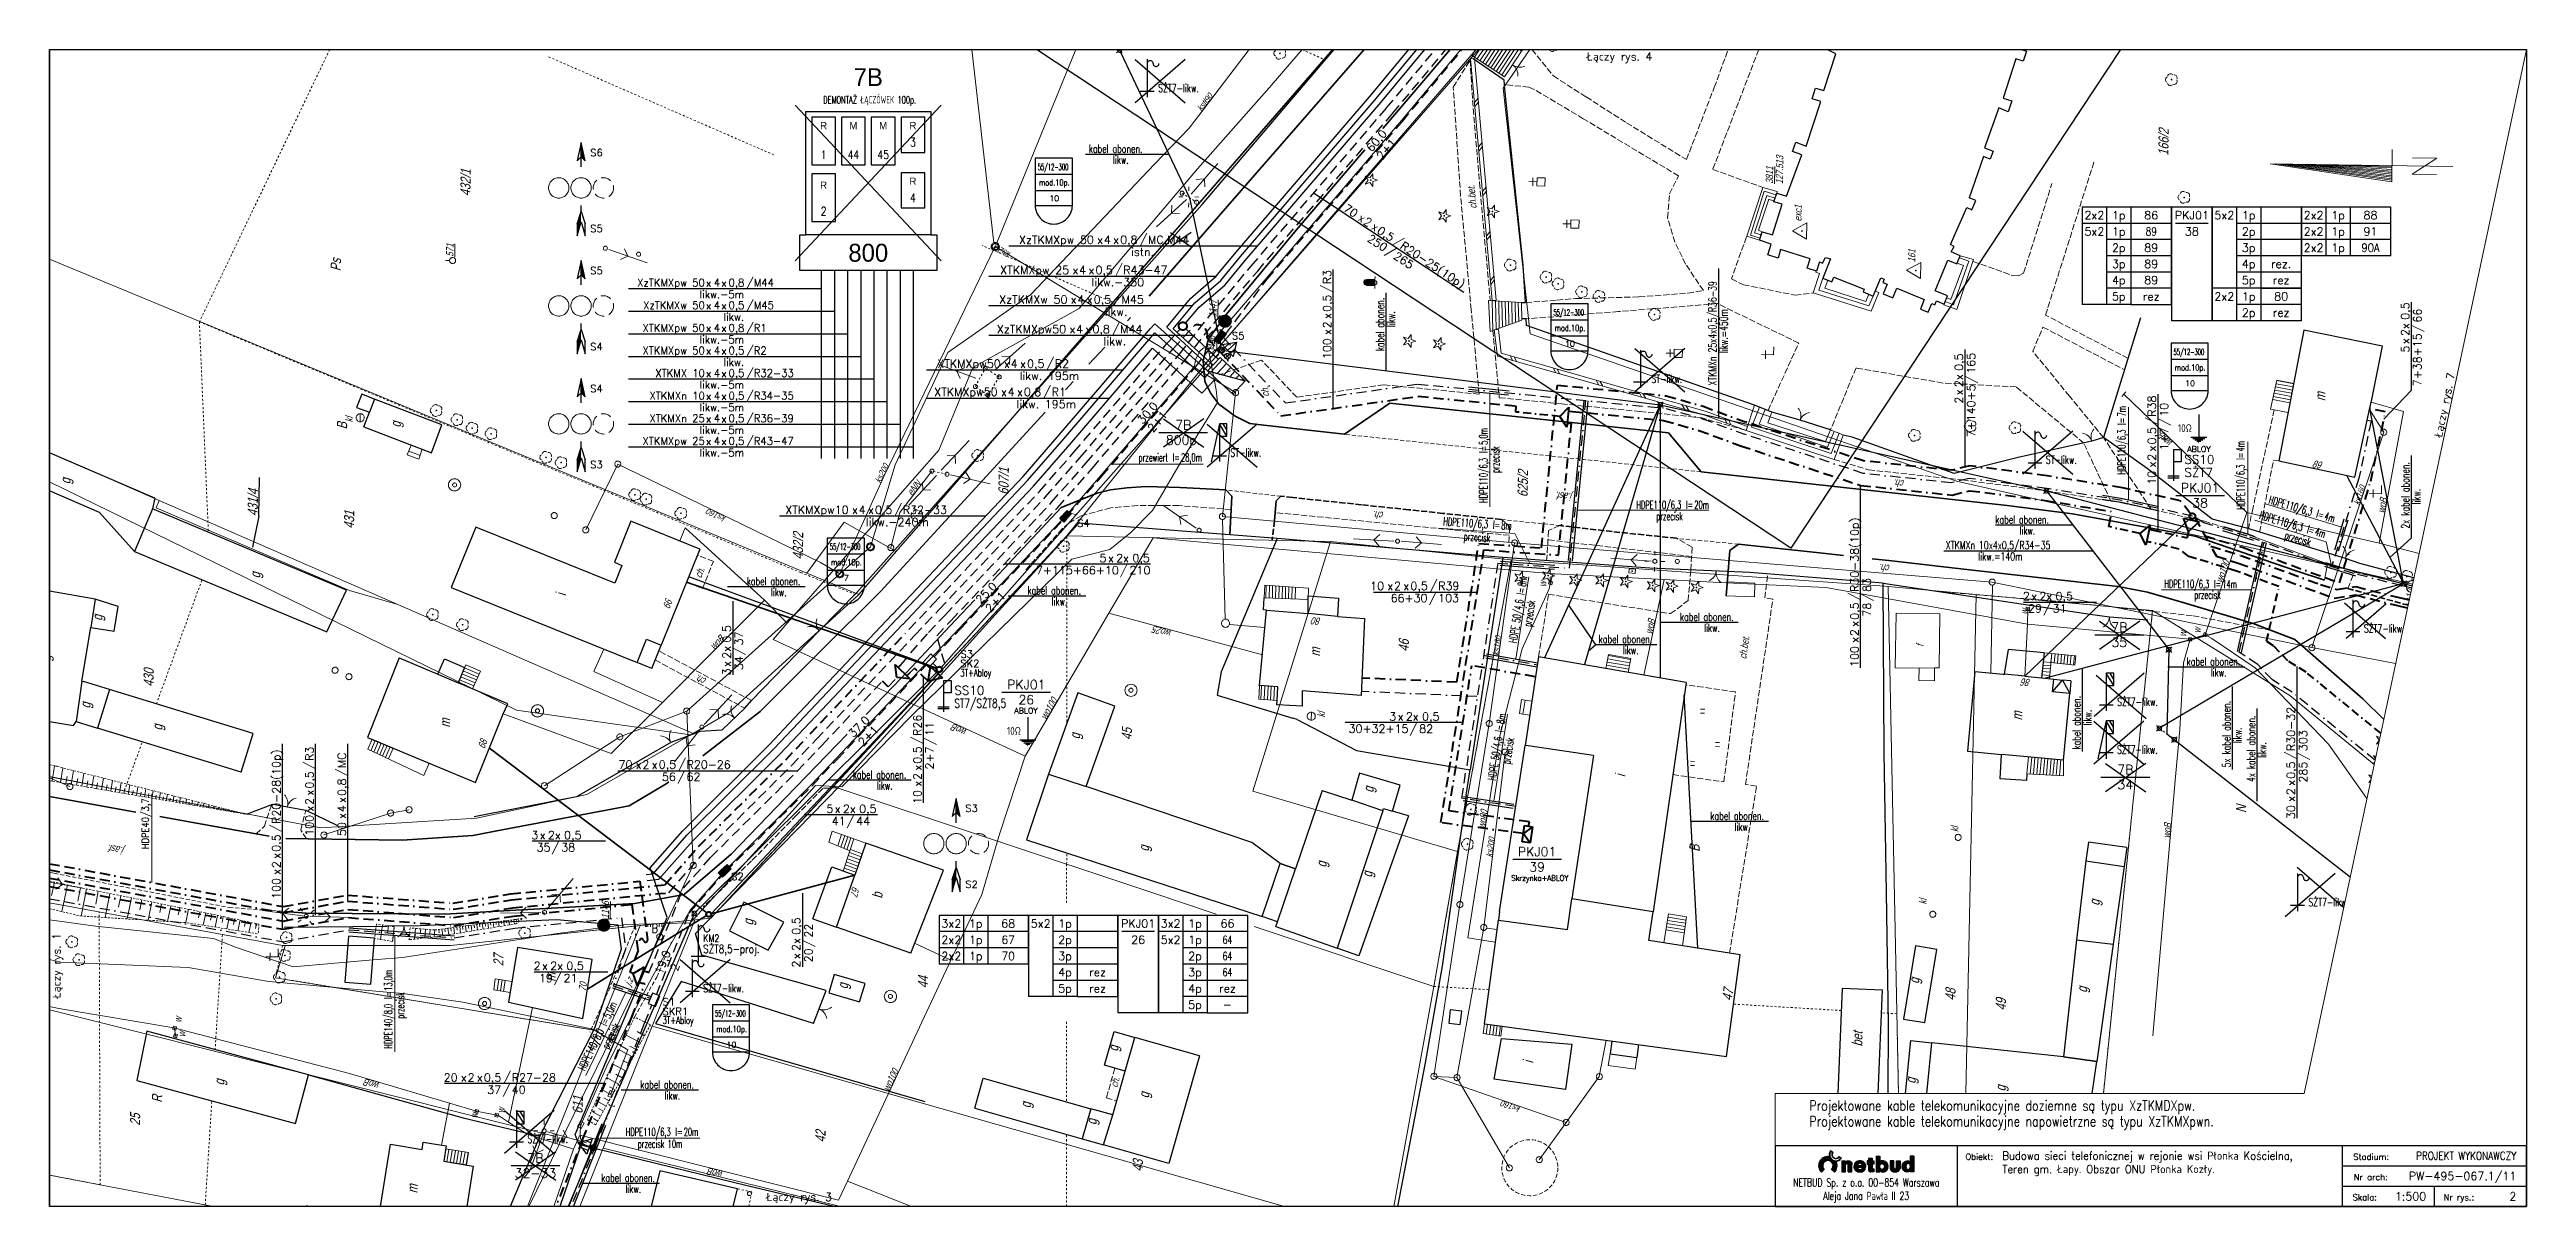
# Paper-space layout '02' of a CAD drawing. Header units: millimetres. Extents: x 14 to 624, y 3 to 288.
# The model-space entities are those that its viewports show. They can reach past a viewport. Long polylines and large blocks are cut down to what shows.
import ezdxf
from ezdxf.enums import TextEntityAlignment as Align
from ezdxf.lldxf.tags import DXFTag

# ---------------------------------------------------------------- set-up
doc = ezdxf.new("R2010")
doc.units = ezdxf.units.MM
doc.header["$MEASUREMENT"] = 0
for name, pattern in [('0', [0]), ('BORDER', [1.75, 0.5, -0.25, 0.5, -0.25, 0, -0.25]), ('BUF', [0]), ('BZN', [1, 0.5, -0.5]), ('DASHED', [0.75, 0.5, -0.25]), ('GUZ', [1, 0.5, -0.5]), ('KOC', [2, 1.5, -0.5]), ('KOJ', [0]), ('KOU', [1.5, 1, -0.5]), ('MSZ', [1, 0.5, -0.5]), ('SCH', [0]), ('UOK', [1.5, 1, -0.5]), ('UPE', [0]), ('UPW', [0]), ('WSQ', [0.85, 0.5, -0.35])]:
    doc.linetypes.add(name, pattern=pattern)
doc.layers.get('0').update_dxf_attribs({"lineweight": 18})
for name, color, linetype in [('czerwona', 1, 'Continuous'), ('NR-RYS @ 1', 7, 'Continuous'), ('OPIS_KABLA', 30, 'Continuous'), ('OPIS_RURY', 6, 'Continuous'), ('RURY-ISTN', 6, 'Continuous'), ('RYS ramki', 7, 'Continuous'), ('RYS tabelki', 7, 'Continuous'), ('RYS tabelki - nr', 30, 'Continuous'), ('S-T-DLUG', 30, 'Continuous'), ('SZ-GL-NR', 2, 'Continuous'), ('SZ-PROF', 7, 'Continuous'), ('SZ-PROF-OP', 2, 'Continuous'), ('SZOPO_L_0', 251, 'BGS'), ('TEL długości przelotów', 30, 'Continuous'), ('TEL studnie istniejące', 34, 'Continuous'), ('TES kable kanałowe istn.', 140, 'Continuous'), ('TES kable kanałowe likw.', 9, 'KAB_KANAL_LIKW'), ('TES kable kanałowe proj.', 4, 'DASHED'), ('TES kable napow. likw.', 9, 'LIN_NAPOW_LIKW'), ('TES opisy kabli abon.', 30, 'Continuous'), ('TES opisy kabli rozdz.', 30, 'Continuous'), ('TES opisy kabli szafa', 40, 'Continuous'), ('TES opisy zakończeń', 30, 'Continuous'), ('TES rury', 6, 'Continuous'), ('TES strzałki i odnośniki', 7, 'Continuous'), ('TES słup. PD', 6, 'Continuous'), ('TES zakończenia istniejące', 140, 'Continuous'), ('TES zakończenia likwidowane', 9, 'Continuous'), ('TŁO rastrowe 2', 251, 'Continuous'), ('TŁO rastrowe 4', 251, 'Continuous')]:
    doc.layers.add(name, color=color, linetype=linetype)
for name, color, linetype, lineweight in [('EADTD_T_0', 7, '0', 18), ('EBTOO_T_6', 7, '0', 18), ('EBTOO_T_9', 7, '0', 18), ('EBTPO_L_2', 7, '0', 18), ('EBTPO_L_6', 9, '0', 18), ('EBUOA_T_1', 251, '0', 25), ('EBUPO_L_6', 7, '0', 18), ('EBUPP_L_0', 7, '0', 18), ('EBUPP_L_3', 6, '0', 25), ('EDZPD_L_0', 251, '0', 18), ('EDZTD_T_0', 7, '0', 25), ('EUZOU_T_0', 251, '0', 18), ('EUZPU_L_4', 251, 'GUZ', 18), ('SDROK_T_0', 250, '0', 18), ('SDROK_T_1', 251, '0', 18), ('SDRPK_L_0', 7, '0', 35), ('SDRPK_L_0_nowa_powiatówka', 7, '0', 35), ('SDRPK_L_1', 7, 'KOU', 18), ('SDRPK_L_1_nowa_powiatówka', 7, 'KOU', 18), ('SDRPK_L_2', 251, 'KOC', 18), ('SDRPT_L_6', 251, '0', 18), ('SZAPM_T_0', 251, '0', 18), ('SZNPM_T_0', 251, '0', 18), ('SZNPP_T_0', 1, '0', 18), ('SZNPS_T_0', 7, '0', 18), ('SZNPS_T_4', 7, '0', 18), ('SZOPO_T_0', 251, '0', 18), ('SZZPZ_T_0', 251, '0', 15), ('TEL kable doziemne proj.', 32, 'BORDER', 30), ('TEL kanalizacja tel. proj.', 32, 'DASHED', 30), ('TEL rury', 6, 'Continuous', 30), ('TEL rury opis', 6, 'Continuous', 20), ('TEL rury opis MONIKA', 6, 'Continuous', 20), ('TEL studnie projektowane', 32, 'Continuous', 30), ('TES kable doziemne proj.', 4, 'BORDER', 40), ('TES kable napow. proj.', 241, 'LIN_NAPOW_PROJ', 35), ('TES zakończenia projektowane', 4, 'Continuous', 40), ('TES złącza projektowane', 4, 'Continuous', 40), ('UEEOO_T_0', 251, '0', 18), ('UEEPA_L_2', 251, 'MSZ', 18), ('UEEPA_T_2', 251, '0', 18), ('UEEPON_L_0', 14, 'UPE', 18), ('UKKOA_T_3', 251, '0', 18), ('UKKOO_T_2', 7, '0', 18), ('UKKPA_L_4', 7, 'UOK', 18), ('UKKPA_T_4', 251, '0', 18), ('UKKPA_T_6', 251, '0', 18), ('UKKPOR_L_0', 36, '0', 18), ('UTTOA_T_0', 7, '0', 18), ('UTTPA_L_2', 7, '0', 18), ('UTTPA_T_0', 7, '0', 18), ('UTTPA_T_2', 34, '0', 18), ('UTTPO_L_0', 34, '0', 18), ('UWWOA_T_0', 251, '0', 18), ('UWWOO_T_0', 251, '0', 18), ('UWWPA_T_0', 251, '0', 18), ('UWWPA_T_2', 251, '0', 18), ('UWWPO_L_0', 162, 'UPW', 18), ('UZB słupy telefoniczne', 32, 'Continuous', 30), ('WUKPS_L_1', 251, '0', 18), ('WUKPS_L_2', 251, '0', 18)]:
    doc.layers.add(name, color=color, linetype=linetype, lineweight=lineweight)
for name, color, linetype, lineweight, plot in [('Kanaliza', 36, 'DASHEDX2', 18, False), ('RYS layout', 7, 'Continuous', 30, False), ('viewport', 3, 'Continuous', 9, False)]:
    doc.layers.add(name, color=color, linetype=linetype, lineweight=lineweight, plot=plot)
doc.styles.add('ROMANS', font='simplex.shx')
doc.styles.add('SIMPLEX', font='simplex.shx', dxfattribs={"width": 0.8, "height": 1.5})
doc.styles.add('Simplex2', font='simplex.shx', dxfattribs={"width": 0.7})
doc.styles.get("Standard").update_dxf_attribs({"font": 'txt', "width": 0.8, "oblique": 15})
doc.linetypes.add('BGS', pattern='A,2.5,[133,ltypeshp.shx,S=0.2,R=0,X=0,Y=0],2.5', length=5)
tags = doc.linetypes.add('DASHEDX2', pattern=[38.1, 25.4, -12.7]).pattern_tags.tags
tags[6:7] = [DXFTag(74, 4), DXFTag(75, 0), DXFTag(340, '0'), DXFTag(46, 1.0), DXFTag(50, 0.0), DXFTag(44, 0.0), DXFTag(45, 0.0)]
tags[4:5] = [DXFTag(74, 4), DXFTag(75, 0), DXFTag(340, '0'), DXFTag(46, 1.0), DXFTag(50, 0.0), DXFTag(44, 0.0), DXFTag(45, 0.0)]
doc.linetypes.add('KAB_KANAL_LIKW', pattern='A,0.5,[131,ltypeshp.shx,S=0.1,R=0,X=-0.1,Y=-0.1],0.2,[131,ltypeshp.shx,S=0.1,R=180,X=-0.1,Y=0.1],0.1', length=0.8)
doc.linetypes.add('LIN_NAPOW_LIKW', pattern='A,0.0001,[131,ltypeshp.shx,S=0.1,R=20,X=0.34023,Y=-0.12817],-0.1,[131,ltypeshp.shx,S=0.1,R=200,X=0.35977,Y=0.12817],-0.3,[135,l_napow.shx,S=0.1,R=0,X=-0.4,Y=0],-0.2,[135,l_napow.shx,S=0.1,R=180,X=0.2,Y=0],-0.2', length=0.8001)
doc.linetypes.add('LIN_NAPOW_PROJ', pattern='A,0.0001,-0.4,[136,l_napow.shx,S=0.1,R=0,X=-0.4,Y=0],-0.2,[137,l_napow.shx,S=0.1,R=0,X=-0.2,Y=0],-0.2', length=0.8001)

psp = doc.layouts.new('02')

# ---------------------------------------------------------------- texts
at = {"layer": 'OPIS_KABLA', "style": 'SIMPLEX', "width": 0.8}
for s, p in [('Projektowane kable telekomunikacyjne doziemne są typu XzTKMDXpw.', (447.77, 26.63)), ('Projektowane kable telekomunikacyjne napowietrzne są typu XzTKMXpwn.', (447.77, 22.76))]:
    psp.add_text(s, height=2.5, rotation=359.99984, dxfattribs=at).set_placement(p)

msp = doc.modelspace()

# ---------------------------------------------------------------- texts
at = {"layer": 'EADTD_T_0', "char_height": 1.8, "attachment_point": 8, "line_spacing_factor": 0.82}
for s, insert, rotation in [('89', (4849219.01, 5829709.02), 347.99054), ('66', (4848813.94, 5829675.19), 71.37974), ('80', (4848972.97, 5829672.24), 173.80014), ('86', (4849147.73, 5829657.16), 174.43564), ('68', (4848768.39, 5829640.78), 71.37974), ('67', (4848858.34, 5829605.03), 256.51254), ('70', (4848793.1, 5829581.12), 80.94554), ('70A', (4848762.99, 5829524.69), 80.93434), ('69', (4848809.08, 5829525.31), 256.51254)]:
    msp.add_mtext(s, dxfattribs=dict(at, insert=insert, rotation=rotation))
at = {"layer": 'EBTOO_T_6', "insert": (4849120.61, 5829665.03), "char_height": 1.8, "attachment_point": 1, "rotation": 88.97724, "line_spacing_factor": 0.82}
msp.add_mtext('f', dxfattribs=at)
at = {"layer": 'EBUOA_T_1', "char_height": 2.48, "attachment_point": 9, "rotation": 88.97724, "line_spacing_factor": 0.82}
for s, insert in [('m', (4849221.36, 5829727.72)), ('g', (4848748.16, 5829720.46)), ('g', (4848666.82, 5829706.51)), ('g', (4848713.55, 5829683.32)), ('i', (4848788.07, 5829678.07)), ('g', (4848674.68, 5829672.83)), ('g', (4848661.96, 5829662.93)), ('m', (4848973.82, 5829664.79)), ('g', (4848671.73, 5829651.26)), ('m', (4849146.73, 5829649.06)), ('g', (4848689.46, 5829645.82)), ('m', (4848759.55, 5829647.29)), ('g', (4848915.45, 5829643.67)), ('g', (4848987.73, 5829630.51)), ('i', (4849049.01, 5829633.46)), ('g', (4848932.4, 5829616)), ('g', (4848976.14, 5829612.08)), ('g', (4848987.44, 5829609.6)), ('b', (4848866.07, 5829604.44)), ('g', (4849166.52, 5829602.68)), ('g', (4848834.98, 5829597.83)), ('m', (4848785.54, 5829584.7)), ('g', (4848858.27, 5829582.1)), ('g', (4849122.11, 5829583.41)), ('g', (4849163.46, 5829581.23)), ('bet', (4849107.41, 5829570.21)), ('g', (4848924.88, 5829566.73)), ('i', (4849026.29, 5829562.93)), ('g', (4848704.72, 5829558.41)), ('g', (4849121.25, 5829558.82)), ('g', (4849143.38, 5829556.94)), ('g', (4848903.31, 5829552.79)), ('g', (4848932.46, 5829555.23)), ('g', (4848919.52, 5829548.66)), ('m', (4848751.54, 5829532.55))]:
    msp.add_mtext(s, dxfattribs=dict(at, insert=insert))
at = {"layer": 'EDZTD_T_0', "char_height": 2.48, "line_spacing_factor": 0.82}
for s, insert, attachment_point, rotation in [('166/2', (4849181.52, 5829789.3), 5, 88.97724), ('432/1', (4848763.36, 5829779.34), 5, 88.97724), ('607/1', (4848895.87, 5829705.81), 5, 88.97724), ('431/4', (4848710.9, 5829697.21), 4, 88.97724), ('625/2', (4849023.73, 5829705.19), 5, 88.97724), ('431', (4848734.68, 5829696.32), 5, 88.97724), ('432/2', (4848845.23, 5829689.86), 5, 88.97724), ('46', (4848994.42, 5829665.31), 5, 88.97724), ('430', (4848685.3, 5829657.4), 5, 88.97724), ('45', (4848926.21, 5829643.53), 5, 88.97724), ('27', (4848771.43, 5829587.83), 5, 88.97724), ('44', (4848875.97, 5829582.4), 5, 88.97724), ('47', (4849074.17, 5829579.32), 5, 82.31914), ('48', (4849129.04, 5829579.34), 5, 88.97724), ('49', (4849141.46, 5829576.92), 5, 88.97724), ('25', (4848681.97, 5829548.56), 5, 88.97724), ('611', (4848790.99, 5829552.19), 5, 88.97724), ('42', (4848850.75, 5829544.4), 5, 88.97724), ('51/4', (4849213.31, 5829543.13), 5, 88.97724), ('43', (4848928.92, 5829537.21), 5, 88.97724)]:
    msp.add_mtext(s, dxfattribs=dict(at, insert=insert, attachment_point=attachment_point, rotation=rotation))
at = {"layer": 'EUZOU_T_0', "char_height": 2.5, "attachment_point": 5, "rotation": 88.97724, "line_spacing_factor": 0.82}
for s, insert in [('Tr', (4849260.39, 5829813.1)), ('Ps', (4848731.4, 5829759.09)), ('B', (4848732.94, 5829719.46)), ('N', (4849200.59, 5829625.05)), ('B', (4849066.01, 5829615.39)), ('R', (4848687.37, 5829553.66))]:
    msp.add_mtext(s, dxfattribs=dict(at, insert=insert))
at = {"layer": 'NR-RYS @ 1', "color": 6, "style": 'ROMANS'}
for s, p in [('Łączy rys. 2', (4849047.44, 5829814.14)), ('Łączy rys. 4', (4849047.54, 5829810.08)), ('Łączy rys. 3', (4848845.5, 5829529.14)), ('Łączy rys. 2', (4848845.6, 5829525.08))]:
    msp.add_text(s, height=1.98, dxfattribs=at).set_placement(p, align=Align.MIDDLE)
for s, rotation, p in [('Łączy rys. 7', 78.53388, (4849251.06, 5829724.51)), ('Łączy rys. 2', 78.53388, (4849255.06, 5829723.8)), ('Łączy rys. 2', 90, (4848658.88, 5829586.77)), ('Łączy rys. 1', 90, (4848662.95, 5829586.43))]:
    msp.add_text(s, height=1.98, rotation=rotation, dxfattribs=at).set_placement(p, align=Align.MIDDLE)
at = {"layer": 'OPIS_KABLA', "color": 3, "style": 'SIMPLEX', "width": 0.6}
msp.add_text('DEMONTAŻ ŁĄCZÓWEK 100p.', height=1.8, rotation=359.99984, dxfattribs=at).set_placement((4848862.86, 5829799.76), align=Align.MIDDLE)
at = {"layer": 'OPIS_KABLA', "style": 'SIMPLEX'}
for p in [(4849190.24, 5829712.99), (4848901.38, 5829648.56)]:
    msp.add_text('ABLOY', height=1.4, rotation=360, dxfattribs=at).set_placement(p, align=Align.CENTER)
at = {"layer": 'OPIS_KABLA', "style": 'SIMPLEX', "width": 0.9}
msp.add_text('Skrzynka+ABLOY', height=1.4, rotation=360, dxfattribs=at).set_placement((4849027.91, 5829607.33), align=Align.CENTER)
at = {"layer": 'OPIS_RURY', "style": 'SIMPLEX', "width": 0.8}
for p in [(4849185.07, 5829717.9), (4848896.69, 5829643.33)]:
    msp.add_text('10Ω', height=1.92, rotation=360, dxfattribs=at).set_placement(p)
at = {"layer": 'RURY-ISTN', "style": 'ROMANS'}
for s, p in [('SS10', (4849186.64, 5829710.08)), ('SŻT7', (4849186.64, 5829706.88)), ('SS10', (4848883.71, 5829653.2))]:
    msp.add_text(s, height=2.16, dxfattribs=at).set_placement(p)
at = {"layer": 'RURY-ISTN', "style": 'ROMANS', "width": 0.75}
msp.add_text('ST7/SŻT8,5', height=2.16, dxfattribs=at).set_placement((4848883.71, 5829650))
at = {"layer": 'S-T-DLUG', "style": 'ROMANS'}
for s, p in [('S6', (4848794.05, 5829785.83)), ('S5', (4848794.05, 5829767.11)), ('S5', (4848794.05, 5829756.77)), ('S4', (4848794.05, 5829738.04)), ('S5', (4848952.09, 5829740.73)), ('S4', (4848794.05, 5829727.7)), ('S3', (4848794.05, 5829708.98)), ('S4', (4848913.96, 5829694.56)), ('SK2', (4848885.18, 5829659.99)), ('S3', (4848885.22, 5829662.32)), ('S3', (4848886.42, 5829624.31)), ('S2', (4848828.76, 5829607.49)), ('S2', (4848886.42, 5829605.59)), ('SKR1', (4848811.85, 5829574.29)), ('S1', (4848811.88, 5829576.63))]:
    msp.add_text(s, height=1.8, dxfattribs=at).set_placement(p)
at = {"layer": 'S-T-DLUG', "style": 'ROMANS', "width": 0.7}
for p in [(4848885.17, 5829657.71), (4848811.85, 5829572.1)]:
    msp.add_text('3T+Abloy', height=1.8, dxfattribs=at).set_placement(p)
at = {"layer": 'SDROK_T_0', "char_height": 1.8, "attachment_point": 5, "line_spacing_factor": 0.82}
for s, insert, rotation in [('j.asf.', (4849033.96, 5829702.38), 173.98764), ('j.asf.', (4848677.33, 5829615.33), 168.90384), ('j.z.', (4848803.89, 5829582.71), 64.42464)]:
    msp.add_mtext(s, dxfattribs=dict(at, insert=insert, rotation=rotation))
at = {"layer": 'SDROK_T_1', "char_height": 1.8, "line_spacing_factor": 0.82}
for s, insert, attachment_point, rotation in [('ch.bet.', (4849011.21, 5829775.8), 5, 95.51024), ('ch.', (4848960.24, 5829727.88), 5, 95.51024), ('ch.', (4849116.31, 5829704.37), 2, 173.56704), ('ch.', (4848988.19, 5829697.46), 5, 173.97154), ('ch.', (4849112.87, 5829684.41), 5, 173.56704), ('ch.', (4848821.03, 5829683.3), 5, 68.01574), ('ch.bet.', (4849078.26, 5829664.86), 5, 81.57184), ('ch.', (4848821.29, 5829656.87), 5, 151.74544), ('ch.', (4848923.3, 5829557.75), 5, 74.10154)]:
    msp.add_mtext(s, dxfattribs=dict(at, insert=insert, attachment_point=attachment_point, rotation=rotation))
at = {"layer": 'SZ-GL-NR', "color": 9, "style": 'SIMPLEX', "width": 0.8}
for s, height, p in [('3', 2.1, (4848873.52, 5829788.25)), ('1', 2.1, (4848851.52, 5829785.17)), ('44', 2.101, (4848858.86, 5829785.17)), ('45', 2.101, (4848866.19, 5829785.17)), ('4', 2.1, (4848873.52, 5829774.57)), ('2', 2.1, (4848851.52, 5829771.24))]:
    msp.add_text(s, height=height, dxfattribs=at).set_placement(p, align=Align.CENTER)
at = {"layer": 'SZ-PROF', "color": 9}
for s, p in [('R', (4848851.52, 5829792.5)), ('M', (4848858.86, 5829792.5)), ('M', (4848866.19, 5829792.5)), ('R', (4848873.52, 5829792.5)), ('R', (4848851.52, 5829777.84)), ('R', (4848873.52, 5829778.82))]:
    msp.add_text(s, height=1.78, dxfattribs=at).set_placement(p, align=Align.CENTER)
at = {"layer": 'SZNPM_T_0', "char_height": 1.8, "rotation": 88.97724, "line_spacing_factor": 0.82}
for s, insert, attachment_point in [('{\\L571}\\P', (4848759.44, 5829761.11), 4), ('{\\L496}\\P', (4848947.09, 5829738.34), 4), ('{\\L110}\\P', (4849243.12, 5829675.9), 7)]:
    msp.add_mtext(s, dxfattribs=dict(at, insert=insert, attachment_point=attachment_point))
at = {"layer": 'SZNPP_T_0', "char_height": 1.8, "attachment_point": 7, "rotation": 88.97724, "line_spacing_factor": 0.82}
for s, insert in [('exc1', (4849092.37, 5829769.77)), ('161', (4849120.38, 5829759.69))]:
    msp.add_mtext(s, dxfattribs=dict(at, insert=insert))
at = {"layer": 'SZNPS_T_0', "color": 251, "insert": (4848948.25, 5829746.16), "char_height": 1.8, "attachment_point": 7, "rotation": 88.97724, "line_spacing_factor": 0.82}
msp.add_mtext('{\\L1147}', dxfattribs=at)
at = {"layer": 'SZNPS_T_0', "char_height": 1.8, "rotation": 88.97724, "line_spacing_factor": 0.82}
for s, insert, attachment_point in [('{\\L1148}', (4849245.13, 5829680.28), 1), ('{\\L1146}', (4848797.74, 5829598), 4)]:
    msp.add_mtext(s, dxfattribs=dict(at, insert=insert, attachment_point=attachment_point))
at = {"layer": 'SZNPS_T_4', "insert": (4849087.8, 5829778.99), "char_height": 1.8, "attachment_point": 7, "rotation": 88.97724, "line_spacing_factor": 0.82}
msp.add_mtext('{\\L3811}\\P127.513', dxfattribs=at)
at = {"layer": 'TEL rury opis', "style": 'SIMPLEX', "width": 0.83}
msp.add_text('HDPE40/3,7', height=1.8, rotation=89.99984, dxfattribs=at).set_placement((4848685.38, 5829621.41), align=Align.CENTER)
at = {"layer": 'TES rury', "linetype": 'Continuous', "style": 'Simplex2', "width": 0.7}
for s, rotation, p in [('kabel abonen.', 360, (4848916.85, 5829786.7)), ('likw.', 360, (4848922.78, 5829783.99)), ('XTKMXn 25x4x0,5/R36-39', 90, (4849071.42, 5829729.33)), ('kabel abonen.', 90, (4848989.55, 5829737.8)), ('likw.', 90, (4848992.25, 5829743.74)), ('likw.=450m', 90, (4849074.17, 5829737.33)), ('2x kabel abonen.', 90, (4849242.05, 5829694.11)), ('XTKMXn 10x4x0,5/R34-35', 90, (4849259.28, 5829684.08)), ('likw.', 90, (4849244.76, 5829700.04)), ('kabel abonen.', 360, (4849140.09, 5829695.34)), ('likw.=600m', 90, (4849262.03, 5829692.08)), ('XTKMXn 10x4x0,5/R34-35', 360, (4849127.9, 5829689.03)), ('likw.', 360, (4849146.03, 5829692.63)), ('likw.=140m', 360, (4849135.9, 5829686.27)), ('kabel abonen.', 360, (4848832.6, 5829680.15)), ('likw.', 360, (4848838.54, 5829677.44)), ('kabel abonen.', 360, (4848901.73, 5829677.9)), ('likw.', 360, (4848907.67, 5829675.19)), ('kabel abonen.', 360, (4849062.42, 5829671.39)), ('kabel abonen.', 360, (4849042.4, 5829665.91)), ('likw.', 360, (4849068.36, 5829668.68)), ('likw.', 360, (4849048.34, 5829663.2)), ('kabel abonen.', 360, (4849187.19, 5829660.39)), ('likw.', 360, (4849193.13, 5829657.68)), ('kabel abonen.', 90, (4849161.06, 5829639.68)), ('likw.', 90, (4849163.77, 5829645.61)), ('5x kabel abonen.', 90, (4849197.99, 5829635.29)), ('likw.', 90, (4849200.7, 5829641.23)), ('4x kabel abonen.', 90, (4849204.06, 5829631.68)), ('likw.', 90, (4849206.77, 5829637.62)), ('kabel abonen.', 360, (4848858.69, 5829632.51)), ('likw.', 360, (4848864.63, 5829629.8)), ('kabel abonen.', 360, (4849069.9, 5829622.35)), ('likw.', 360, (4849075.84, 5829619.64)), ('kabel abonen.', 360, (4848806.39, 5829556.17)), ('likw.', 360, (4848812.33, 5829553.46)), ('kabel abonen.', 360, (4848796.77, 5829533.21)), ('likw.', 360, (4848802.7, 5829530.5))]:
    msp.add_text(s, height=2, rotation=rotation, dxfattribs=at).set_placement(p)
at = {"layer": 'TES rury', "linetype": 'Continuous', "style": 'ROMANS', "width": 0.8}
for s, height, p in [('"B"', 2.2, (4848807.95, 5829594.57)), ('KM2', 1.8, (4848821.85, 5829592.29)), ('SŻT8,5-proj.', 2, (4848821.85, 5829589.56))]:
    msp.add_text(s, height=height, dxfattribs=at).set_placement(p)
at = {"layer": 'TES słup. PD', "style": 'SIMPLEX'}
for s, p in [('3x2', (4848882.98, 5829596.83)), ('1p', (4848888.98, 5829596.83)), ('3x2', (4848936.98, 5829596.83)), ('1p', (4848942.98, 5829596.83))]:
    msp.add_text(s, height=2, dxfattribs=at).set_placement(p, align=Align.MIDDLE_CENTER)
for tag, p in [('68', (4848896.98, 5829596.83)), ('66', (4848950.98, 5829596.83))]:
    msp.add_attdef(tag, text='', height=2, dxfattribs=at).set_placement(p, align=Align.MIDDLE_CENTER)
at = {"layer": 'TES zakończenia likwidowane', "color": 0, "linetype": 'Continuous', "style": 'ROMANS', "width": 0.7}
for p in [(4848933.91, 5829801.63), (4849230.85, 5829668.52), (4849170.05, 5829638.66), (4848821.87, 5829579.9), (4848778.58, 5829542.76)]:
    msp.add_text('SŻT7-likw.', height=2, dxfattribs=at).set_placement(p)
for s, p in [('ST-likw.', (4849055.37, 5829730.02)), ('ST-likw.', (4849152.53, 5829710.08)), ('SŻT7-likw.', (4849170.09, 5829650.42)), ('SŻT7-likw.', (4849217.18, 5829601.1))]:
    msp.add_text(s, height=2, rotation=0, dxfattribs=at).set_placement(p)
at = {"layer": 'TES zakończenia likwidowane', "linetype": 'ByBlock', "style": 'ROMANS', "width": 0.7}
msp.add_text('ST-likw.', height=2, dxfattribs=at).set_placement((4848951.69, 5829711.83))
at = {"layer": 'UEEOO_T_0', "insert": (4848874.52, 5829703.53), "char_height": 1.8, "attachment_point": 8, "rotation": 52.23174, "line_spacing_factor": 0.82}
msp.add_mtext('eNN', dxfattribs=at)
at = {"layer": 'UKKOA_T_3', "char_height": 1.8, "rotation": 88.97724, "line_spacing_factor": 0.82}
for insert, attachment_point in [((4848735.56, 5829721.67), 9), ((4848973.17, 5829647.62), 1), ((4849130.97, 5829619.35), 7), ((4849121.33, 5829601.56), 1)]:
    msp.add_mtext('kl', dxfattribs=dict(at, insert=insert, attachment_point=attachment_point))
at = {"layer": 'UKKOO_T_2', "char_height": 1.5, "attachment_point": 8, "line_spacing_factor": 0.82}
for s, insert, rotation in [('kstł90', (4848946.03, 5829798.7), 52.50804), ('ks200', (4848895.6, 5829763.33), 149.23234), ('ks200', (4848866.55, 5829707.4), 64.14674), ('ks160', (4849230.51, 5829702.11), 71.55924), ('ks160', (4848825.39, 5829698.08), 154.35364), ('ks160', (4849018.13, 5829665.14), 81.97294), ('ks200', (4849016.49, 5829615.52), 81.97294), ('ks160', (4849021.02, 5829552.51), 161.12694)]:
    msp.add_mtext(s, dxfattribs=dict(at, insert=insert, rotation=rotation))
at = {"layer": 'UTTOA_T_0', "insert": (4848799.25, 5829551.49), "char_height": 1.8, "attachment_point": 4, "rotation": 88.97724, "line_spacing_factor": 0.82}
msp.add_mtext('t', dxfattribs=at)
at = {"layer": 'UTTPA_T_2', "insert": (4848911.97, 5829697.3), "char_height": 1.8, "attachment_point": 1, "rotation": 88.97724, "line_spacing_factor": 0.82}
msp.add_mtext('t', dxfattribs=at)
at = {"layer": 'UWWOA_T_0', "char_height": 1.8, "rotation": 88.97724, "line_spacing_factor": 0.82}
for insert, attachment_point in [((4849029.53, 5829680.42), 8), ((4849148.1, 5829674.32), 9), ((4849185.34, 5829667.51), 1), ((4849188.86, 5829668.35), 1), ((4848691.59, 5829572.45), 1), ((4848692.54, 5829568.87), 1), ((4848766.44, 5829550.19), 9), ((4848771.18, 5829550.09), 1)]:
    msp.add_mtext('w', dxfattribs=dict(at, insert=insert, attachment_point=attachment_point))
at = {"layer": 'UWWOO_T_0', "char_height": 1.8, "line_spacing_factor": 0.82}
for s, insert, attachment_point, rotation in [('woB', (4849182.64, 5829716.71), 8, 136.14894), ('woB', (4849236.3, 5829699.65), 8, 79.61704), ('wo100', (4849197.85, 5829685.93), 9, 71.26134), ('woB', (4848825.91, 5829665.41), 8, 45.03384), ('wo25', (4848935.14, 5829669.66), 8, 164.88174), ('woB', (4849056, 5829669.8), 8, 78.03274), ('wo100', (4848907.75, 5829649.3), 8, 59.70924), ('woB', (4848885.28, 5829645.36), 8, 155.08794), ('wo80', (4849014.77, 5829622.35), 8, 81.02584), ('woB', (4849183.31, 5829619.64), 8, 84.98304), ('woB', (4848740.52, 5829558.15), 8, 163.46714), ('wo100', (4848868.87, 5829557.88), 8, 64.89404), ('woB', (4848825.1, 5829536.28), 8, 165.93874), ('wo', (4848881.27, 5829523.96), 8, 158.55964)]:
    msp.add_mtext(s, dxfattribs=dict(at, insert=insert, attachment_point=attachment_point, rotation=rotation))

# ---------------------------------------------------------------- blocks, each defined once
blk = doc.blocks.new('TABELKA-NB')
blk.add_hatch(color=7).paths.add_polyline_path([(-171.14, 9.14), (-170.44, 8.43, 0.309602), (-169.95, 10.96, -0.359683), (-171.85, 12.32, 0.701916), (-173.65, 8.42), (-172.95, 9.14, -2.418912)])
h = blk.add_hatch(color=7)
edge = h.paths.add_edge_path()
edge.add_line((-159.22, 11.01), (-159.22, 12.36))
edge.add_line((-159.22, 12.36), (-160.11, 12.36))
edge.add_line((-160.11, 12.36), (-160.11, 8.5))
edge.add_line((-160.11, 8.5), (-159.22, 8.5))
edge.add_line((-159.22, 8.5), (-159.22, 8.72))
edge.add_ellipse((-158.49, 9.86), major_axis=(0, 1.4), ratio=0.904585, start_angle=144.75721, end_angle=395.24279)
edge = h.paths.add_edge_path(flags=16)
edge.add_ellipse((-158.7, 9.86), major_axis=(0, 0.729), ratio=0.7731, start_angle=0, end_angle=360)
h = blk.add_hatch(color=7)
edge = h.paths.add_edge_path()
edge.add_line((-150.87, 12.36), (-151.75, 12.36))
edge.add_line((-151.75, 12.36), (-151.75, 11.01))
edge.add_ellipse((-152.48, 9.86), major_axis=(0, 1.4), ratio=0.904585, start_angle=-35.24279, end_angle=215.24279)
edge.add_line((-151.75, 8.72), (-151.75, 8.5))
edge.add_line((-151.75, 8.5), (-150.87, 8.5))
edge.add_line((-150.87, 8.5), (-150.87, 12.36))
edge = h.paths.add_edge_path(flags=16)
edge.add_ellipse((-152.28, 9.86), major_axis=(0, 0.729), ratio=0.7731, start_angle=0, end_angle=360, ccw=False)
h = blk.add_hatch(color=7)
edge = h.paths.add_edge_path()
edge.add_spline(control_points=[(-167.71, 10.08), (-167.71, 10.2), (-167.71, 10.43), (-167.35, 10.57), (-167.02, 10.42), (-167.02, 10.22), (-167.02, 10.15)], knot_values=[0, 0, 0, 0, 0.31784, 0.634784, 0.982228, 1.196696, 1.196696, 1.196696, 1.196696], degree=3, periodic=0)
edge.add_line((-167.02, 10.15), (-167.02, 8.5))
edge.add_line((-167.02, 8.5), (-166.13, 8.5))
edge.add_line((-166.13, 8.5), (-166.13, 10.34))
edge.add_spline(control_points=[(-166.13, 10.34), (-166.13, 10.45), (-166.13, 10.75), (-166.37, 11.1), (-166.8, 11.3), (-167.24, 11.28), (-167.59, 11.07), (-167.72, 10.91), (-167.78, 10.84)], knot_values=[0, 0, 0, 0, 0.342028, 0.881591, 1.168596, 1.742988, 2.104188, 2.361749, 2.361749, 2.361749, 2.361749], degree=3, periodic=0)
edge.add_line((-167.78, 10.84), (-167.78, 11.22))
edge.add_line((-167.78, 11.22), (-168.6, 11.22))
edge.add_line((-168.6, 11.22), (-168.6, 8.5))
edge.add_line((-168.6, 8.5), (-167.71, 8.5))
edge.add_line((-167.71, 8.5), (-167.71, 10.08))
h = blk.add_hatch(color=7)
edge = h.paths.add_edge_path()
edge.add_arc((-164.12, 9.67), 0.57, 181.13881, 334.36055)
edge.add_line((-163.6, 9.42), (-162.8, 9.26))
edge.add_ellipse((-164.15, 9.86), major_axis=(-1.48, 0), ratio=0.962713, start_angle=172.15087, end_angle=515.4903, ccw=False)
edge.add_line((-162.68, 9.66), (-164.69, 9.66))
h.paths.add_polyline_path([(-163.58, 10.09), (-164.72, 10.09, -0.952849)], flags=16)
h = blk.add_hatch(color=7)
edge = h.paths.add_edge_path()
edge.add_line((-161.12, 11.22), (-161.12, 11.92))
edge.add_line((-161.12, 11.92), (-162.01, 11.92))
edge.add_line((-162.01, 11.92), (-162.01, 11.22))
edge.add_line((-162.01, 11.22), (-162.33, 11.22))
edge.add_line((-162.33, 11.22), (-162.33, 10.46))
edge.add_line((-162.33, 10.46), (-162.01, 10.46))
edge.add_line((-162.01, 10.46), (-162.01, 9.07))
edge.add_spline(control_points=[(-162.01, 9.07), (-162.01, 9.01), (-161.99, 8.84), (-161.83, 8.55), (-161.58, 8.5), (-161.45, 8.5)], knot_values=[0, 0, 0, 0, 0.176852, 0.524045, 0.890102, 0.890102, 0.890102, 0.890102], degree=3, periodic=0)
edge.add_line((-161.45, 8.5), (-160.74, 8.5))
edge.add_line((-160.74, 8.5), (-160.74, 9.26))
edge.add_line((-160.74, 9.26), (-160.93, 9.26))
edge.add_spline(control_points=[(-160.93, 9.26), (-160.99, 9.26), (-161.11, 9.28), (-161.12, 9.4), (-161.12, 9.45)], knot_values=[0, 0, 0, 0, 0.165739, 0.306069, 0.306069, 0.306069, 0.306069], degree=3, periodic=0)
edge.add_line((-161.12, 9.45), (-161.12, 10.46))
edge.add_line((-161.12, 10.46), (-160.74, 10.46))
edge.add_line((-160.74, 10.46), (-160.74, 11.22))
edge.add_line((-160.74, 11.22), (-161.12, 11.22))
h = blk.add_hatch(color=7)
edge = h.paths.add_edge_path()
edge.add_line((-155.8, 11.22), (-156.69, 11.22))
edge.add_line((-156.69, 11.22), (-156.69, 9.39))
edge.add_spline(control_points=[(-156.69, 9.39), (-156.69, 8.88), (-155.49, 8.01), (-154.28, 8.88), (-154.28, 9.39)], knot_values=[0, 0, 0, 0, 1.525958, 3.058911, 3.058911, 3.058911, 3.058911], degree=3, periodic=0)
edge.add_line((-154.28, 9.39), (-154.28, 11.22))
edge.add_line((-154.28, 11.22), (-155.17, 11.22))
edge.add_line((-155.17, 11.22), (-155.17, 9.51))
edge.add_spline(control_points=[(-155.17, 9.51), (-155.17, 9.36), (-155.5, 8.99), (-155.8, 9.36), (-155.8, 9.51)], knot_values=[0, 0, 0, 0, 0.472662, 0.925079, 0.925079, 0.925079, 0.925079], degree=3, periodic=0)
edge.add_line((-155.8, 9.51), (-155.8, 11.22))
for p, q in [((-185, 15), (0, 15)), ((-185, 15), (-185, 0)), ((-140.18, 15), (-140.18, 0)), ((-45.37, 15), (-45.37, 0)), ((0, 0), (0, 15)), ((-45.37, 10), (0, 10)), ((-185, 0), (0, 0)), ((-45.37, 5), (0, 5)), ((-22.69, 5), (-22.69, 0))]:
    blk.add_line(p, q)
at = {"color": 7}
for p, q in [((-171.36, 13.77), (-170.79, 13.36)), ((-171.34, 13.66), (-170.91, 13.35)), ((-169.29, 12.3), (-168.72, 11.89)), ((-160.11, 12.36), (-159.22, 12.36)), ((-160.11, 12.36), (-160.11, 8.5)), ((-159.22, 12.36), (-159.22, 11.01)), ((-150.87, 12.36), (-151.75, 12.36)), ((-151.75, 12.36), (-151.75, 11.01)), ((-150.87, 12.36), (-150.87, 8.5)), ((-173.65, 8.42), (-172.95, 9.14)), ((-171.14, 9.14), (-170.44, 8.43)), ((-169.27, 12.18), (-168.83, 11.87)), ((-168.6, 11.22), (-167.78, 11.22)), ((-168.6, 11.22), (-168.6, 8.5)), ((-168.6, 8.5), (-167.71, 8.5)), ((-167.78, 11.22), (-167.78, 10.84)), ((-167.71, 8.5), (-167.71, 10.08)), ((-167.02, 8.5), (-167.02, 10.15)), ((-167.02, 8.5), (-166.13, 8.5)), ((-166.13, 8.5), (-166.13, 10.34)), ((-164.72, 10.09), (-163.58, 10.09)), ((-164.69, 9.66), (-162.68, 9.66)), ((-162.8, 9.26), (-163.6, 9.42)), ((-162.33, 11.22), (-162.33, 10.46)), ((-162.01, 11.22), (-162.33, 11.22)), ((-162.33, 10.46), (-162.01, 10.46)), ((-162.01, 11.92), (-161.12, 11.92)), ((-162.01, 11.92), (-162.01, 11.22)), ((-162.01, 10.46), (-162.01, 9.07)), ((-160.74, 8.5), (-161.45, 8.5)), ((-161.12, 11.92), (-161.12, 11.22)), ((-161.12, 11.22), (-160.74, 11.22)), ((-160.74, 10.46), (-161.12, 10.46)), ((-161.12, 10.46), (-161.12, 9.45)), ((-160.93, 9.26), (-160.74, 9.26)), ((-160.74, 11.22), (-160.74, 10.46)), ((-160.74, 9.26), (-160.74, 8.5)), ((-160.11, 8.5), (-159.22, 8.5)), ((-159.22, 8.5), (-159.22, 8.72)), ((-156.69, 11.22), (-156.69, 9.39)), ((-155.8, 11.22), (-156.69, 11.22)), ((-155.8, 9.51), (-155.8, 11.22)), ((-155.17, 11.22), (-154.28, 11.22)), ((-155.17, 9.51), (-155.17, 11.22)), ((-154.28, 11.22), (-154.28, 9.39)), ((-151.75, 8.5), (-151.75, 8.72)), ((-150.87, 8.5), (-151.75, 8.5))]:
    blk.add_line(p, q, dxfattribs=at)
blk.add_lwpolyline([(-166.13, 10.53), (-166.13, 10.53)], dxfattribs=at)
for centre, radius, start, end in [((-172.04, 10.04), 2.28, 85.03899, 225.30155), ((-170.08, 12.78), 1.83, 194.74836, 273.87953), ((-170.08, 12.78), 1.62, 142.49287, 326.75547), ((-170.08, 12.78), 1.54, 145.36045, 323.88789), ((-170.08, 12.78), 1, 145.75262, 323.49572), ((-170.08, 12.78), 0.922, 140.88056, 328.36778), ((-172.04, 10.04), 1.28, 314.86395, 225.02139), ((-172.04, 10.04), 2.28, 314.77848, 23.5889), ((-164.15, 10.06), 0.57, 2.76622, 177.23378), ((-164.12, 9.67), 0.57, 181.13881, 334.36055)]:
    blk.add_arc(centre, radius, start, end, dxfattribs=at)
for centre, major_axis, ratio, start_param, end_param in [((-164.15, 9.86), (-1.48, 0), 0.962713, 3.0046, 8.997003), ((-158.49, 9.86), (0, 1.4), 0.904585, 2.52649, 6.898288)]:
    blk.add_ellipse(centre, major_axis=major_axis, ratio=ratio, start_param=start_param, end_param=end_param, dxfattribs=at)
blk.add_ellipse((-158.7, 9.86), major_axis=(0, 0.729), ratio=0.7731, dxfattribs=at)
at = {"color": 7, "extrusion": (0, 0, -1)}
blk.add_ellipse((-152.48, 9.86), major_axis=(0, 1.4), ratio=0.904585, start_param=2.52649, end_param=6.898288, dxfattribs=at)
blk.add_ellipse((-152.28, 9.86), major_axis=(0, 0.729), ratio=0.7731, dxfattribs=at)
at = {"color": 7}
for points in [[(-167.78, 10.84), (-167.6, 11.03), (-167.29, 11.22), (-166.72, 11.25), (-166.46, 11.12), (-166.16, 10.68), (-166.13, 10.34)], [(-167.71, 10.08), (-167.65, 10.39), (-167.36, 10.52), (-167.05, 10.36), (-167.02, 10.15)]]:
    blk.add_spline(points, degree=3, dxfattribs=at)
for points, start_tangent, end_tangent in [([(-162.01, 9.07), (-161.99, 8.89), (-161.81, 8.6), (-161.45, 8.5)], (0, -1), (1, 0)), ([(-160.93, 9.26), (-161.09, 9.31), (-161.12, 9.45)], (-1, 0), (0, 1)), ([(-156.69, 9.39), (-155.49, 8.44), (-154.28, 9.39)], (0, -1), (0, 1)), ([(-155.8, 9.51), (-155.5, 9.18), (-155.17, 9.51)], (0, -1), (0, 1))]:
    blk.add_spline(points, degree=3, dxfattribs=dict(at, start_tangent=start_tangent, end_tangent=end_tangent))
at = {"style": 'ROMANS'}
blk.add_text('Obiekt:', height=1.5, dxfattribs=at).set_placement((-138.18, 11.51))
for s, p in [('Stadium:', (-38.25, 11.5)), ('Nr arch:', (-38.35, 6.5)), ('Skala:', (-39.83, 1.5)), ('Nr rys.:', (-16.64, 1.5))]:
    blk.add_text(s, height=1.5, dxfattribs=at).set_placement(p, align=Align.CENTER)
at = {"style": 'SIMPLEX', "width": 0.7}
for s, p in [('NETBUD Sp. z o.o. 00-854 Warszawa', (-162.59, 4.91)), ('Aleja Jana Pawła II 23', (-162.59, 1.61))]:
    blk.add_text(s, height=2, dxfattribs=at).set_placement(p, align=Align.CENTER)
at = {"style": 'SIMPLEX', "width": 0.9}
for tag, p in [('OBIEKT1', (-129.06, 11.51)), ('OBIEKT2', (-129.06, 8.21)), ('OBIEKT3', (-129.06, 4.91)), ('OBIEKT4', (-129.06, 1.61))]:
    blk.add_attdef(tag, p, '', height=2, dxfattribs=at)
at = {"style": 'SIMPLEX', "width": 0.8}
blk.add_attdef('STADIUM', text='', height=2, dxfattribs=at).set_placement((-2.5, 11.5), align=Align.RIGHT)
at = {"style": 'SIMPLEX'}
for tag, p in [('NR_ARCH', (-2.5, 6.5)), ('SKALA', (-24.69, 1.5))]:
    blk.add_attdef(tag, text='', height=2, dxfattribs=at).set_placement(p, align=Align.RIGHT)
at = {"layer": 'RYS tabelki - nr', "style": 'SIMPLEX'}
blk.add_attdef('RYS', text='', height=2, dxfattribs=at).set_placement((-2.5, 1.5), align=Align.RIGHT)
blk = doc.blocks.new('BUJ')
at = {"color": 0}
blk.add_circle((0, 0), 0.25, dxfattribs=at)
blk = doc.blocks.new('FIG_2')
at = {"color": 0}
for p, q in [((-0.50583, 0.991555), (0.49417, 0.991555)), ((0.49417, 0.491555), (-0.50583, 0.491555)), ((-0.50583, 0.491555), (-0.50583, -0.508445)), ((-0.00583, 0.491555), (-0.00583, 1.491555)), ((0.49417, -0.508445), (0.49417, 0.491555)), ((-0.50583, -0.508445), (0.49417, -0.508445))]:
    blk.add_line(p, q, dxfattribs=at)
blk = doc.blocks.new('POM')
at = {"color": 0}
for p, q in [((-0.3615, 0.999105), (-0.299, 1.186605)), ((-0.3615, 0.999105), (0.3885, 0.999105)), ((-0.3615, -0.000895), (-0.3615, 0.999105)), ((0.3885, 0.874105), (-0.3615, 0.874105)), ((-0.3615, 0.749105), (0.3885, 0.749105)), ((0.3885, 0.624105), (-0.3615, 0.624105)), ((-0.3615, 0.499105), (0.3885, 0.499105)), ((-0.3615, 0.374105), (0.3885, 0.374105)), ((-0.3615, 0.249105), (0.3885, 0.249105)), ((-0.3615, 0.124105), (0.3885, 0.124105)), ((-0.31985, 1.124105), (0.34685, 1.124105)), ((-0.299, 1.186605), (-0.174, 1.311605)), ((-0.2365, 1.249105), (0.2635, 1.249105)), ((-0.174, 1.311605), (-0.049, 1.374105)), ((-0.049, 1.374105), (0.076, 1.374105)), ((0.076, 1.374105), (0.201, 1.311605)), ((0.201, 1.311605), (0.326, 1.186605)), ((0.326, 1.186605), (0.3885, 0.999105)), ((0.3885, 0.999105), (0.3885, -0.000895)), ((-0.7365, -0.000895), (-0.3615, -0.000895)), ((0.3885, -0.000895), (-0.3615, -0.000895)), ((0.3885, -0.000895), (0.7635, -0.000895))]:
    blk.add_line(p, q, dxfattribs=at)
blk.add_circle((0, 0), 0.25, dxfattribs=at)
blk = doc.blocks.new('KRZ')
at = {"color": 0}
for p, q in [((-0.5, 1), (0.5, 1)), ((0, 1.5), (0, 0)), ((0, 0), (1, 0))]:
    blk.add_line(p, q, dxfattribs=at)
blk = doc.blocks.new('OSM')
at = {"color": 0}
blk.add_line((0, 0.375), (0, 0.875), dxfattribs=at)
blk.add_circle((0, 0), 0.375, dxfattribs=at)
blk = doc.blocks.new('OPX')
at = {"color": 0}
for p, q in [((0.00495, 1.15185), (-0.99505, -0.5802)), ((1.00495, -0.5802), (0.00495, 1.15185)), ((-0.99505, -0.5802), (1.00495, -0.5802))]:
    blk.add_line(p, q, dxfattribs=at)
blk.add_circle((0, 0), 0.045, dxfattribs=at)
blk = doc.blocks.new('OSP')
at = {"color": 0}
for radius in [0.75, 0.045]:
    blk.add_circle((0, 0), radius, dxfattribs=at)
blk = doc.blocks.new('BGB')
at = {"color": 0}
for centre, start, end in [((-1.5, 0.021), 0, 60.404), ((1.5, 0.021), 120, 180.404)]:
    blk.add_arc(centre, 1.5, start, end, dxfattribs=at)
blk = doc.blocks.new('DLI')
at = {"color": 0}
blk.add_circle((0, 0), 0.045, dxfattribs=at)
for centre, start, end in [((-0.357, 0.116), 102.488, 221.918), ((0, 0.375), 30.487, 149.918), ((0.357, 0.116), -41.514, 77.916), ((-0.22, -0.303), 174.489, 293.916), ((0.22, -0.303), -113.512, 5.915)]:
    blk.add_arc(centre, 0.375, start, end, dxfattribs=at)
blk = doc.blocks.new('DIG')
at = {"color": 0}
for p, q in [((-0.78225, -0.26495), (-0.3012, 0.09375)), ((-0.4937, 0.6621), (-0.0039, 0.31545)), ((-0.3012, 0.09375), (-0.4937, 0.6621)), ((-0.0039, 0.31545), (0.4771, 0.67415)), ((0.4771, 0.67415), (0.2988, 0.1012)), ((0.2988, 0.1012), (0.7886, -0.24545)), ((-0.18225, -0.2575), (-0.78225, -0.26495)), ((0.01025, -0.82585), (-0.18225, -0.2575)), ((0.1886, -0.2529), (0.01025, -0.82585)), ((0.7886, -0.24545), (0.1886, -0.2529))]:
    blk.add_line(p, q, dxfattribs=at)
blk.add_circle((0, 0), 0.045, dxfattribs=at)
blk = doc.blocks.new('TRA1')
at = {"color": 0}
for p, q in [((-0.25035, 0.2597), (-0.25035, -0.2403)), ((0.24965, 0.2597), (0.24965, -0.2403))]:
    blk.add_line(p, q, dxfattribs=at)
blk = doc.blocks.new('SLS')
at = {"color": 0}
blk.add_circle((0, 0), 0.25, dxfattribs=at)
blk.add_circle((0, 0), 0.25, dxfattribs=at)
blk = doc.blocks.new('LAT')
at = {"color": 0}
for p, q in [((-1.24191, 0.008155), (-0.74191, 0.008155)), ((0.00809, 0.758155), (0.00809, 1.258155)), ((0.75809, 0.008155), (1.25809, 0.008155)), ((0.00809, -0.741845), (0.00809, -1.241845))]:
    blk.add_line(p, q, dxfattribs=at)
blk = doc.blocks.new('PNN')
at = {"color": 0}
for p, q in [((0.4395, 0.01539), (5.4395, 0.01539)), ((2.9395, 0.01539), (2.2324, 0.72249)), ((2.9395, 0.01539), (2.2324, -0.69171))]:
    blk.add_line(p, q, dxfattribs=at)
blk = doc.blocks.new('UKK')
at = {"color": 0}
blk.add_circle((0, 0), 0.375, dxfattribs=at)
blk = doc.blocks.new('SZB')
at = {"color": 0}
blk.add_line((-0.49489, -0.000465), (0.50511, -0.000465), dxfattribs=at)
blk.add_circle((0.00511, -0.000465), 0.5, dxfattribs=at)
blk = doc.blocks.new('WLD')
at = {"color": 0}
for p, q in [((0.375, 0.25), (-0.375, 0.25)), ((-0.375, 0.25), (-0.375, -0.25)), ((0.375, -0.25), (0.375, 0.25)), ((-0.375, -0.25), (0.375, -0.25))]:
    blk.add_line(p, q, dxfattribs=at)
blk.add_circle((0, 0), 0.045, dxfattribs=at)
blk = doc.blocks.new('ZAS')
at = {"color": 0}
for p, q in [((0.2, 0.2), (-0.2, 0.2)), ((-0.2, 0.2), (-0.2, -0.2)), ((0.2, -0.2), (0.2, 0.2)), ((-0.2, -0.2), (0.2, -0.2))]:
    blk.add_line(p, q, dxfattribs=at)
blk.add_circle((0, 0), 0.045, dxfattribs=at)
blk = doc.blocks.new('STD')
at = {"color": 0}
for radius in [0.75, 0.25]:
    blk.add_circle((0, 0), radius, dxfattribs=at)
blk = doc.blocks.new('TR-SL1')
blk.add_circle((0, 0), 0.5)
blk = doc.blocks.new('KBR-SL1P')
for p, q in [((0, 0), (-1, 1.48)), ((-1, 1.48), (1, 1.48)), ((1, 1.48), (0, 0))]:
    blk.add_line(p, q)
blk.add_circle((0, 1.98), 0.35)
blk = doc.blocks.new('ZL-2P')
for p, q in [((0, 0), (1, 1.25)), ((1, -1.25), (0, 0)), ((1, 1.25), (1, -1.25)), ((1, 0.75), (1.5, 0.75)), ((1, -0.75), (1.5, -0.75))]:
    blk.add_line(p, q)
blk = doc.blocks.new('SK-2-I')
blk.add_hatch(color=256).paths.add_polyline_path([(0.27, -0.38), (0.77, -0.38), (0.77, 0.37), (0.27, 0.37), (-0.23, 0.37), (-0.73, 0.37), (-0.73, -0.38), (-0.23, -0.38)])
for p, q in [((-0.73, -0.38), (-0.73, 0.37)), ((-0.73, 0.37), (-0.23, 0.37)), ((0.27, 0.37), (-0.23, 0.37)), ((0.77, 0.37), (0.27, 0.37)), ((0.77, -0.38), (0.77, 0.37)), ((-0.23, -0.38), (-0.73, -0.38)), ((-0.23, -0.38), (0.27, -0.38)), ((0.27, -0.38), (0.77, -0.38))]:
    blk.add_line(p, q)
blk = doc.blocks.new('KIER_PLN2')
for p, q in [((0.34, 24.46), (-1.66, -5.54)), ((0.34, 24.46), (-1.66, -5.54)), ((0.34, -20.54), (0.34, 24.46)), ((0.34, 23.09), (-1.47, -5.54)), ((0.34, 21.71), (-1.28, -5.54)), ((0.34, 20.34), (-1.09, -5.54)), ((0.34, 18.96), (-0.9, -5.54)), ((0.34, 17.59), (-0.71, -5.54)), ((0.34, 16.21), (-0.52, -5.54)), ((0.34, 14.84), (-0.33, -5.54)), ((0.34, 13.46), (-0.14, -5.54)), ((0.34, 12.09), (0.05, -5.54)), ((0.34, 10.71), (0.24, -5.54)), ((-1.66, -5.54), (2.34, -5.54)), ((-0.66, -16.54), (-0.66, -10.54)), ((-0.66, -10.54), (1.34, -16.54)), ((1.34, -16.54), (1.34, -10.54))]:
    blk.add_line(p, q)
blk = doc.blocks.new('OB')
at = {"style": 'ROMANS', "width": 0.6}
blk.add_text('l=', height=2, dxfattribs=at).set_placement((9.86, 0.18))
for tag, p in [('OB_TYP', (8.68, 0.18)), ('OB_SW', (11.54, -2.76))]:
    blk.add_attdef(tag, text='', height=2, dxfattribs=at).set_placement(p, align=Align.RIGHT)
blk.add_attdef('OB_DL', (11.91, 0.18), '', height=2, dxfattribs=at)
blk = doc.blocks.new('KB-RZP')
at = {"style": 'SIMPLEX'}
for s, p in [('x', (-4.75, 0.25)), ('x', (-2.78, 0.25)), ('/', (0.5, 0.39))]:
    blk.add_text(s, height=1, dxfattribs=at).set_placement(p)
at = {"style": 'SIMPLEX', "flags": 1}
blk.add_attdef('TYP-KAB', text='', height=0.5, dxfattribs=at).set_placement((-8.41, 0.25), align=Align.RIGHT)
at = {"style": 'SIMPLEX'}
for tag, p in [('POJ-KAB', (-5.16, 0.25)), ('DL-KAB', (0.19, -1.25))]:
    blk.add_attdef(tag, text='', height=1, dxfattribs=at).set_placement(p, align=Align.RIGHT)
for tag, p in [('KONS-KAB', (-3.5, 0.25)), ('SR-ZYL', (-0.85, 0.25)), ('SEP', (0.84, -1.25))]:
    blk.add_attdef(tag, text='', height=1, dxfattribs=at).set_placement(p, align=Align.CENTER)
for tag, p in [('NR-KAB', (1.5, 0.25)), ('DL-MON', (1.5, -1.25))]:
    blk.add_attdef(tag, p, '', height=1, dxfattribs=at)
at = {"style": 'SIMPLEX', "flags": 1}
blk.add_attdef('REJ-SZAF', (7.64, 0.25), '', height=0.5, dxfattribs=at)
blk = doc.blocks.new('KB-IWP')
at = {"style": 'SIMPLEX'}
for p in [(-1.22, 0.25), (0.64, 0.25)]:
    blk.add_text('x', height=1, dxfattribs=at).set_placement(p, align=Align.RIGHT)
at = {"style": 'SIMPLEX', "flags": 1}
blk.add_attdef('TYP-KAB', text='', height=0.5, dxfattribs=at).set_placement((-6.02, 0.25), align=Align.RIGHT)
at = {"style": 'SIMPLEX'}
for tag, p in [('POJ-KAB', (-2.13, 0.25)), ('DL-KAB', (-0.62, -1.25))]:
    blk.add_attdef(tag, text='', height=1, dxfattribs=at).set_placement(p, align=Align.RIGHT)
for tag, p in [('KONS-KAB', (-0.52, 0.25)), ('SR-ZYL', (2.12, 0.25)), ('SEP', (-0.02, -1.25))]:
    blk.add_attdef(tag, text='', height=1, dxfattribs=at).set_placement(p, align=Align.CENTER)
at = {"style": 'SIMPLEX', "flags": 1}
blk.add_attdef('REJ-SZAF', (6.39, 0.25), '', height=0.5, dxfattribs=at)
at = {"style": 'SIMPLEX'}
blk.add_attdef('DL-MON', (0.7, -1.25), '', height=1, dxfattribs=at)
blk = doc.blocks.new('KBR-ZP2')
blk.add_line((-4, 2), (4, 2))
at = {"style": 'SIMPLEX'}
for tag, p in [('REJ-SZAF', (0, 2.5)), ('NR-ZAK', (0, 0))]:
    blk.add_attdef(tag, text='', height=1.5, dxfattribs=at).set_placement(p, align=Align.CENTER)
blk = doc.blocks.new('S-T-DLUG')
at = {"style": 'ROMANS'}
blk.add_attdef('DL.KAN', text='', height=1, dxfattribs=at).set_placement((0, 0.3), align=Align.CENTER)
blk.add_attdef('L.OTW', text='', height=1, dxfattribs=at).set_placement((0, -0.3), align=Align.TOP_CENTER)
blk = doc.blocks.new('S1')
for p, q in [((0, 5.58), (-0.5, 3.33)), ((-0.5, 3.33), (0, 3.83)), ((0, 2.58), (0, 5.58)), ((0.5, 3.33), (0, 5.58)), ((0, 3.83), (0.5, 3.33)), ((-0.5, -4.42), (0, -2.92)), ((0, -2.92), (0, -2.17)), ((0, -2.92), (0.5, -4.42)), ((-0.5, -5.92), (0, -4.17)), ((-0.5, -4.42), (-0.5, -5.92)), ((0, -4.17), (0.5, -5.92)), ((0.5, -5.92), (0.5, -4.42))]:
    blk.add_line(p, q)
for points in [[(0, 5.58), (0, 3.83), (0.5, 3.33)], [(0, -2.92), (-0.5, -4.42), (0, -4.17), (-0.5, -5.92)]]:
    blk.add_solid(points)
blk = doc.blocks.new('*U141')
for p, q in [((10, 0), (0, 0)), ((0, 0), (0, -4)), ((10, -4), (10, 0)), ((0, -4), (0, -8)), ((9, -4), (1, -4)), ((10, -8), (10, -4)), ((0, -8), (0, -12)), ((0, -12), (0, -16)), ((10, -12), (10, -8)), ((10, -16), (10, -12)), ((0, -16), (0, -20)), ((10, -20), (10, -16)), ((0, -20), (0, -24)), ((0, -24), (0, -28)), ((10, -24), (10, -20)), ((10, -28), (10, -24)), ((10, -28), (0, -28))]:
    blk.add_line(p, q)
at = {"style": 'SIMPLEX'}
for tag, p in [('PUNKT', (5, -6)), ('SZAFA', (5, -2))]:
    blk.add_attdef(tag, text='', height=2, dxfattribs=at).set_placement(p, align=Align.MIDDLE_CENTER)
blk = doc.blocks.new('*U136')
for p, q in [((6, 0), (0, 0)), ((0, 0), (0, -4)), ((6, 0), (6, -4)), ((12, 0), (6, 0)), ((22, 0), (12, 0)), ((12, 0), (12, -4)), ((22, -4), (22, 0)), ((6, -4), (0, -4)), ((12, -4), (6, -4)), ((22, -4), (12, -4))]:
    blk.add_line(p, q)
at = {"style": 'SIMPLEX'}
for s, p in [('2x2', (3, -2)), ('1p', (9, -2))]:
    blk.add_text(s, height=2, dxfattribs=at).set_placement(p, align=Align.MIDDLE_CENTER)
blk.add_attdef('PARA1', text='', height=2, dxfattribs=at).set_placement((17, -2), align=Align.MIDDLE_CENTER)
blk = doc.blocks.new('KBR-GL1P')
for p, q in [((-1, 1), (0, 0)), ((-1, 1), (1, 1)), ((-1, 0), (-1, 1)), ((1, 0), (-1, 0)), ((0, 0), (1, 1)), ((1, 1), (1, 0))]:
    blk.add_line(p, q)
blk = doc.blocks.new('TE_SLAP')
blk.add_circle((0, 0), 0.5)
blk = doc.blocks.new('*X69')
at = {"color": 0}
for p, q in [((253.4, 166.96), (253.4, 169)), ((254.1, 167.33), (254.1, 169)), ((254.8, 167.7), (254.8, 169)), ((255.5, 168.07), (255.5, 169)), ((256.2, 168.44), (256.2, 169)), ((256.9, 168.81), (256.9, 169))]:
    blk.add_line(p, q, dxfattribs=at)
blk = doc.blocks.new('SZAF-L')
for p, q in [((-2.125, -1.125), (2.125, 1.125)), ((-2.125, -1.125), (-2.125, 1.125)), ((-2.125, 1.125), (2.125, 1.125)), ((2.125, 1.125), (2.125, -1.125)), ((2.125, -1.125), (-2.125, -1.125))]:
    blk.add_line(p, q)
blk.add_blockref('*X69', (-255.125, -167.875))
blk = doc.blocks.new('*U126')
for p, q in [((6, 0), (0, 0)), ((0, 0), (0, -16)), ((6, 0), (6, -4)), ((12, 0), (6, 0)), ((22, 0), (12, 0)), ((12, 0), (12, -4)), ((22, -4), (22, 0)), ((6, -4), (6, -8)), ((12, -4), (6, -4)), ((22, -4), (12, -4)), ((12, -4), (12, -8)), ((22, -8), (22, -4)), ((6, -8), (6, -12)), ((12, -8), (6, -8)), ((6, -12), (6, -16)), ((12, -12), (6, -12)), ((22, -8), (12, -8)), ((12, -8), (12, -12)), ((22, -12), (12, -12)), ((12, -12), (12, -16)), ((22, -12), (22, -8)), ((22, -16), (22, -12)), ((0, -16), (0, -20)), ((6, -16), (6, -20)), ((12, -16), (6, -16)), ((22, -16), (12, -16)), ((12, -16), (12, -20)), ((22, -20), (22, -16)), ((6, -20), (0, -20)), ((12, -20), (6, -20)), ((12, -20), (22, -20))]:
    blk.add_line(p, q)
at = {"style": 'SIMPLEX'}
for s, p in [('5x2', (3, -2)), ('2p', (9, -6)), ('1p', (9, -2)), ('3p', (9, -10)), ('4p', (9, -14)), ('5p', (9, -18))]:
    blk.add_text(s, height=2, dxfattribs=at).set_placement(p, align=Align.MIDDLE_CENTER)
for tag, p in [('PARA1', (17, -2)), ('PARA2', (17, -6)), ('PARA3', (17, -10)), ('PARA4', (17, -14)), ('PARA5', (17, -18))]:
    blk.add_attdef(tag, text='', height=2, dxfattribs=at).set_placement(p, align=Align.MIDDLE_CENTER)
blk = doc.blocks.new('*U147')
for p, q in [((10, 0), (0, 0)), ((0, 0), (0, -4)), ((10, -4), (10, 0)), ((0, -4), (0, -8)), ((9, -4), (1, -4)), ((10, -8), (10, -4)), ((0, -8), (0, -12)), ((0, -12), (0, -16)), ((10, -12), (10, -8)), ((10, -16), (10, -12)), ((0, -16), (0, -20)), ((10, -20), (10, -16)), ((0, -20), (0, -24)), ((10, -24), (0, -24)), ((10, -24), (10, -20))]:
    blk.add_line(p, q)
at = {"style": 'SIMPLEX'}
for tag, p in [('PUNKT', (5, -6)), ('SZAFA', (5, -2))]:
    blk.add_attdef(tag, text='', height=2, dxfattribs=at).set_placement(p, align=Align.MIDDLE_CENTER)
blk = doc.blocks.new('TE_NSZFR')
at = {"layer": 'SZ-PROF-OP'}
for tag, p in [('REJ-SZAF', (0, 25)), ('POJ_SZAF', (0, -4.5)), ('ADRES', (0, -12))]:
    blk.add_attdef(tag, text='', height=3, dxfattribs=at).set_placement(p, align=Align.CENTER)
blk = doc.blocks.new('*X116')
at = {"color": 0}
for p, q in [((196, 132.63), (196, 133.33)), ((196, 131.74), (196, 132.48)), ((196.5, 131), (196.5, 132.48)), ((197, 132.63), (197, 133.33)), ((197, 131.74), (197, 132.48))]:
    blk.add_line(p, q, dxfattribs=at)
blk = doc.blocks.new('KBR-SL2L')
for p, q in [((0, 0), (-1, 1.48)), ((-1, 1.48), (1, 1.48)), ((-0.85, 1.98), (-0.15, 1.98)), ((1, 1.48), (0, 0)), ((0.15, 1.98), (0.85, 1.98))]:
    blk.add_line(p, q)
for centre in [(-0.5, 1.98), (0.5, 1.98)]:
    blk.add_circle(centre, 0.35)
blk.add_blockref('*X116', (-196.5, -131))
blk = doc.blocks.new('*X53')
at = {"color": 0}
for p, q in [((196, 131.74), (196, 132.48)), ((196.5, 132.63), (196.5, 133.33)), ((196.5, 131), (196.5, 132.48)), ((197, 131.74), (197, 132.48))]:
    blk.add_line(p, q, dxfattribs=at)
blk = doc.blocks.new('KBR-SL1L')
for p, q in [((0, 0), (-1, 1.48)), ((-1, 1.48), (1, 1.48)), ((-0.35, 1.98), (0.35, 1.98)), ((1, 1.48), (0, 0))]:
    blk.add_line(p, q)
blk.add_circle((0, 1.98), 0.35)
blk.add_blockref('*X53', (-196.5, -131))
blk = doc.blocks.new('*U123')
for p, q in [((6, 0), (0, 0)), ((0, 0), (0, -4)), ((6, 0), (6, -4)), ((12, 0), (6, 0)), ((22, 0), (12, 0)), ((12, 0), (12, -4)), ((22, -4), (22, 0)), ((0, -4), (0, -8)), ((6, -4), (6, -8)), ((12, -4), (6, -4)), ((22, -4), (12, -4)), ((12, -4), (12, -8)), ((22, -8), (22, -4)), ((6, -8), (0, -8)), ((12, -8), (6, -8)), ((22, -8), (12, -8))]:
    blk.add_line(p, q)
at = {"style": 'SIMPLEX'}
for s, p in [('2x2', (3, -2)), ('2p', (9, -6)), ('1p', (9, -2))]:
    blk.add_text(s, height=2, dxfattribs=at).set_placement(p, align=Align.MIDDLE_CENTER)
for tag, p in [('PARA1', (17, -2)), ('PARA2', (17, -6))]:
    blk.add_attdef(tag, text='', height=2, dxfattribs=at).set_placement(p, align=Align.MIDDLE_CENTER)
blk = doc.blocks.new('ZLOP')
for p, q in [((9.15, 0), (0, 0)), ((0, 0), (0, -11.62)), ((9.15, -11.62), (9.15, 0)), ((9.15, -4), (0, -4)), ((9.15, -8), (0, -8)), ((0, -11.62), (9.15, -11.62))]:
    blk.add_line(p, q)
blk.add_arc((4.58, -11.62), 4.58, 180, 0)
at = {"style": 'ROMANS', "width": 0.713756}
blk.add_attdef('MUFA', text='', height=1.41, dxfattribs=at).set_placement((0.63, -2.88), (8.18, -2.88), align=Align.FIT)
at = {"style": 'ROMANS'}
for tag, p in [('LACZNIK', (4.71, -6.72)), ('PARY', (4.69, -10.56))]:
    blk.add_attdef(tag, text='', height=1.41, dxfattribs=at).set_placement(p, align=Align.CENTER)
for tag, flags, p in [('NRZL', 4, (4.68, -14.12)), ('BOKT', 1, (4.69, -17.8))]:
    blk.add_attdef(tag, text='', height=1.41, dxfattribs=dict(at, flags=flags)).set_placement(p, align=Align.CENTER)

# ---------------------------------------------------------------- linework, layer by layer
for centre in [(4848786.29, 5829778.04), (4848791.79, 5829778.04), (4848786.29, 5829748.97), (4848791.79, 5829748.97), (4848786.29, 5829719.91), (4848791.79, 5829719.91), (4848878.67, 5829616.51), (4848884.17, 5829616.51)]:
    msp.add_circle(centre, 2.5)
at = {"linetype": 'DASHED', "ltscale": 5}
for centre in [(4848797.29, 5829778.04), (4848797.29, 5829748.97), (4848797.29, 5829719.91), (4848889.67, 5829616.51)]:
    msp.add_circle(centre, 2.5, dxfattribs=at)
at = {"layer": 'czerwona', "linetype": 'ByBlock', "const_width": 1.41}
msp.add_lwpolyline([(4848797.36, 5829595.61, 1), (4848797.39, 5829597.2, 1)], format="xyb", close=True, dxfattribs=at)
at = {"layer": 'EBTPO_L_2', "linetype": 'BUF'}
for p, q in [((4849115.39, 5829659.82), (4849115.63, 5829673.32)), ((4849115.63, 5829673.32), (4849126.45, 5829673.12)), ((4849126.45, 5829673.12), (4849126.22, 5829659.81)), ((4849121.29, 5829659.71), (4849115.39, 5829659.82)), ((4849121.24, 5829656.67), (4849121.29, 5829659.71)), ((4849125.08, 5829656.61), (4849121.24, 5829656.67)), ((4849125.14, 5829659.83), (4849121.29, 5829659.71)), ((4849125.14, 5829659.83), (4849125.08, 5829656.61)), ((4849126.22, 5829659.81), (4849125.14, 5829659.83))]:
    msp.add_line(p, q, dxfattribs=at)
at = {"layer": 'EBTPO_L_6', "linetype": 'SCH'}
for p, q in [((4849011.15, 5829810.68), (4849015.32, 5829817.01)), ((4849016, 5829816.58), (4849011.82, 5829810.25)), ((4849016.67, 5829816.13), (4849012.49, 5829809.8)), ((4849017.34, 5829815.69), (4849013.17, 5829809.37)), ((4849018.01, 5829815.26), (4849013.84, 5829808.94)), ((4849018.66, 5829814.81), (4849014.51, 5829808.5)), ((4849019.34, 5829814.38), (4849015.18, 5829808.05)), ((4849015.32, 5829817.01), (4849023.43, 5829811.71)), ((4849020.01, 5829813.95), (4849015.84, 5829807.62)), ((4849020.68, 5829813.49), (4849016.51, 5829807.19)), ((4849021.35, 5829813.06), (4849017.18, 5829806.74)), ((4849011.15, 5829810.68), (4849019.22, 5829805.4)), ((4849022.03, 5829812.63), (4849017.85, 5829806.3)), ((4849022.7, 5829812.18), (4849018.53, 5829805.87)), ((4849019.22, 5829805.4), (4849023.43, 5829811.71)), ((4849023.4, 5829749.8), (4849015.27, 5829750.34)), ((4849015.7, 5829742.71), (4849015.27, 5829750.34)), ((4849016.19, 5829750.28), (4849016.34, 5829742.92)), ((4849016.99, 5829750.23), (4849017.13, 5829743.21)), ((4849017.79, 5829750.18), (4849017.93, 5829743.49)), ((4849018.59, 5829750.12), (4849018.72, 5829743.76)), ((4849019.39, 5829750.07), (4849019.52, 5829744.04)), ((4849020.19, 5829750.01), (4849020.31, 5829744.33)), ((4849021.01, 5829749.96), (4849021.11, 5829744.6)), ((4849021.81, 5829749.9), (4849021.9, 5829744.88)), ((4849022.61, 5829749.85), (4849022.7, 5829745.15)), ((4849023.49, 5829745.43), (4849023.4, 5829749.8)), ((4849207.87, 5829723.56), (4849209.43, 5829730.69)), ((4849208.74, 5829727.46), (4849212.94, 5829726.67)), ((4849208.91, 5829728.24), (4849213.1, 5829727.45)), ((4849209.08, 5829729.04), (4849213.25, 5829728.22)), ((4849209.26, 5829729.82), (4849213.4, 5829729.02)), ((4849209.41, 5829730.59), (4849213.56, 5829729.8)), ((4849213.58, 5829729.9), (4849209.43, 5829730.69)), ((4849212.19, 5829722.74), (4849213.58, 5829729.9)), ((4849078.69, 5829718.32), (4849080.74, 5829724.55)), ((4849082.01, 5829724.05), (4849080.05, 5829719.1)), ((4849080.74, 5829724.55), (4849082.01, 5829724.05)), ((4849081.9, 5829719.87), (4849083.42, 5829723.46)), ((4849083.42, 5829723.46), (4849082.01, 5829724.05)), ((4849083.42, 5829723.46), (4849085.07, 5829722.81)), ((4849085.07, 5829722.81), (4849084.07, 5829720.19)), ((4849212.19, 5829722.74), (4849207.87, 5829723.56)), ((4849208.39, 5829725.91), (4849212.65, 5829725.09)), ((4849208.56, 5829726.69), (4849212.81, 5829725.87)), ((4849100.39, 5829711.14), (4849078.69, 5829718.32)), ((4849080.05, 5829719.1), (4849099.63, 5829712.63)), ((4849098.72, 5829714.15), (4849081.9, 5829719.87)), ((4849084.07, 5829720.19), (4849098.23, 5829715.61)), ((4849098.23, 5829715.61), (4849099.5, 5829718.45)), ((4849100.37, 5829718.02), (4849098.72, 5829714.15)), ((4849099.5, 5829718.45), (4849100.37, 5829718.02)), ((4849099.63, 5829712.63), (4849101.64, 5829717.59)), ((4849101.64, 5829717.59), (4849100.37, 5829718.02)), ((4849102.63, 5829717.14), (4849100.39, 5829711.14)), ((4849101.64, 5829717.59), (4849102.63, 5829717.14)), ((4848960.06, 5829677.03), (4848960.21, 5829680.15)), ((4848970.9, 5829679.48), (4848960.21, 5829680.15)), ((4848960.51, 5829680.13), (4848960.46, 5829677.01)), ((4848961.31, 5829680.07), (4848961.26, 5829676.99)), ((4848962.11, 5829680.04), (4848962.06, 5829676.96)), ((4848962.91, 5829679.98), (4848962.85, 5829676.92)), ((4848963.71, 5829679.93), (4848963.65, 5829676.89)), ((4848964.51, 5829679.88), (4848964.45, 5829676.86)), ((4848965.31, 5829679.82), (4848965.25, 5829676.84)), ((4848966.11, 5829679.79), (4848966.05, 5829676.81)), ((4848966.91, 5829679.73), (4848966.85, 5829676.77)), ((4848967.7, 5829679.68), (4848967.65, 5829676.74)), ((4848970.85, 5829676.62), (4848970.9, 5829679.48)), ((4848970.85, 5829676.62), (4848960.06, 5829677.03)), ((4849151.49, 5829657.33), (4849152.09, 5829663.53)), ((4849151.79, 5829660.51), (4849153.71, 5829660.34)), ((4849151.87, 5829661.31), (4849153.78, 5829661.11)), ((4849154, 5829663.33), (4849152.09, 5829663.53)), ((4849153.39, 5829657.14), (4849154, 5829663.33)), ((4849153.78, 5829661.11), (4849154, 5829663.33)), ((4849153.78, 5829661.11), (4849159.69, 5829660.49)), ((4849154, 5829663.33), (4849159.95, 5829662.8)), ((4849154.8, 5829663.26), (4849154.58, 5829661.04)), ((4849155.6, 5829663.18), (4849155.38, 5829660.95)), ((4849156.4, 5829663.13), (4849156.18, 5829660.87)), ((4849157.18, 5829663.05), (4849156.96, 5829660.78)), ((4849157.98, 5829662.98), (4849157.76, 5829660.7)), ((4849158.78, 5829662.91), (4849158.55, 5829660.61)), ((4849159.57, 5829662.85), (4849159.35, 5829660.53)), ((4849159.69, 5829660.49), (4849159.95, 5829662.8)), ((4848958.89, 5829655.45), (4848958.71, 5829652.08)), ((4848963.37, 5829655.11), (4848958.89, 5829655.45)), ((4848959.21, 5829652.05), (4848959.39, 5829655.42)), ((4848960.01, 5829651.99), (4848960.19, 5829655.37)), ((4848960.81, 5829651.94), (4848960.99, 5829655.29)), ((4848961.61, 5829651.88), (4848961.77, 5829655.24)), ((4848962.41, 5829651.83), (4848962.57, 5829655.19)), ((4848963.37, 5829655.11), (4848963.21, 5829651.79)), ((4849153.39, 5829657.14), (4849151.49, 5829657.33)), ((4849151.57, 5829658.11), (4849153.47, 5829657.94)), ((4849151.64, 5829658.91), (4849153.56, 5829658.74)), ((4849151.72, 5829659.71), (4849153.63, 5829659.54)), ((4848963.21, 5829651.79), (4848958.71, 5829652.08)), ((4848740.34, 5829642.21), (4848739.3, 5829639.75)), ((4848739.3, 5829639.75), (4848740.34, 5829642.21)), ((4848754.36, 5829636.36), (4848740.34, 5829642.21)), ((4848753.08, 5829633.3), (4848739.3, 5829639.75)), ((4848740.03, 5829639.4), (4848741.07, 5829641.9)), ((4848740.76, 5829639.06), (4848741.81, 5829641.6)), ((4848741.48, 5829638.73), (4848742.54, 5829641.29)), ((4848742.21, 5829638.4), (4848743.28, 5829640.98)), ((4848742.93, 5829638.04), (4848744.03, 5829640.67)), ((4848743.66, 5829637.71), (4848744.77, 5829640.37)), ((4848744.37, 5829637.38), (4848745.5, 5829640.06)), ((4848754.36, 5829636.36), (4848753.08, 5829633.3)), ((4849148.25, 5829637.91), (4849147.87, 5829633.72)), ((4849148.25, 5829637.91), (4849156.91, 5829637.11)), ((4849148.67, 5829633.66), (4849149.05, 5829637.84)), ((4849149.47, 5829633.63), (4849149.85, 5829637.76)), ((4849150.27, 5829633.57), (4849150.64, 5829637.69)), ((4849151.07, 5829633.54), (4849151.44, 5829637.61)), ((4849151.87, 5829633.48), (4849152.24, 5829637.54)), ((4849152.67, 5829633.45), (4849153.04, 5829637.46)), ((4849153.47, 5829633.42), (4849153.82, 5829637.39)), ((4849154.27, 5829633.36), (4849154.62, 5829637.32)), ((4849155.07, 5829633.33), (4849155.42, 5829637.24)), ((4849155.87, 5829633.27), (4849156.22, 5829637.17)), ((4849156.91, 5829637.11), (4849156.91, 5829633.21)), ((4849147.87, 5829633.72), (4849156.91, 5829633.21)), ((4848853.67, 5829619.58), (4848852.8, 5829616.84)), ((4848858.96, 5829617.69), (4848853.67, 5829619.58)), ((4848855.03, 5829615.94), (4848855.96, 5829618.76)), ((4848855.76, 5829615.63), (4848856.71, 5829618.49)), ((4848856.52, 5829615.33), (4848857.47, 5829618.22)), ((4848857.25, 5829615.02), (4848858.23, 5829617.96)), ((4848858.96, 5829617.69), (4848857.99, 5829614.73)), ((4848858.96, 5829617.69), (4848861.94, 5829616.64)), ((4848857.99, 5829614.73), (4848852.8, 5829616.84)), ((4848859.96, 5829610.99), (4848857.1, 5829612.04)), ((4848860.23, 5829611.75), (4848857.35, 5829612.8)), ((4848860.51, 5829612.5), (4848857.61, 5829613.55)), ((4848860.76, 5829613.26), (4848857.86, 5829614.31)), ((4848861.04, 5829614.01), (4848858.11, 5829615.08)), ((4848859.18, 5829608.72), (4848861.94, 5829616.64)), ((4848859.43, 5829609.48), (4848856.61, 5829610.51)), ((4848859.71, 5829610.24), (4848856.85, 5829611.29)), ((4849058.48, 5829592.08), (4849059.6, 5829599.19)), ((4849063.48, 5829594.52), (4849058.97, 5829595.24)), ((4849063.61, 5829595.31), (4849059.11, 5829596.03)), ((4849063.73, 5829596.11), (4849059.22, 5829596.81)), ((4849063.84, 5829596.89), (4849059.35, 5829597.61)), ((4849063.96, 5829597.69), (4849059.49, 5829598.41)), ((4849059.6, 5829599.19), (4849064.07, 5829598.47)), ((4849064.07, 5829598.49), (4849059.6, 5829599.19)), ((4849063.02, 5829591.36), (4849064.07, 5829598.47)), ((4848770.3, 5829580.51), (4848770.61, 5829583.22)), ((4848774.74, 5829582.57), (4848770.61, 5829583.22)), ((4848771.57, 5829583.08), (4848771.12, 5829580.37)), ((4848772.37, 5829582.95), (4848771.92, 5829580.24)), ((4848773.14, 5829582.82), (4848772.7, 5829580.1)), ((4848774.29, 5829579.86), (4848774.74, 5829582.57)), ((4848774.29, 5829579.86), (4848770.3, 5829580.51)), ((4849014.25, 5829572.13), (4849013.93, 5829569.72)), ((4849013.93, 5829569.72), (4849018.28, 5829569.1)), ((4849014.25, 5829572.13), (4849018.6, 5829571.53)), ((4849014.73, 5829569.6), (4849015.05, 5829572.02)), ((4849015.53, 5829569.49), (4849015.85, 5829571.9)), ((4849016.3, 5829569.37), (4849016.65, 5829571.81)), ((4849017.1, 5829569.28), (4849017.42, 5829571.69)), ((4849017.9, 5829569.17), (4849018.22, 5829571.6)), ((4849018.6, 5829571.53), (4849018.28, 5829569.1)), ((4849051.38, 5829560.93), (4849044.77, 5829561.82)), ((4848757.99, 5829538.26), (4848758.46, 5829541.29)), ((4848757.99, 5829538.26), (4848763.57, 5829537.36)), ((4848758.46, 5829541.29), (4848764.05, 5829540.39)), ((4848759.26, 5829541.16), (4848758.76, 5829538.13)), ((4848760.04, 5829541.02), (4848759.56, 5829537.99)), ((4848760.83, 5829540.91), (4848760.34, 5829537.88)), ((4848761.63, 5829540.78), (4848761.14, 5829537.74)), ((4848762.41, 5829540.66), (4848761.94, 5829537.63)), ((4848763.21, 5829540.53), (4848762.71, 5829537.5)), ((4848763.99, 5829540.39), (4848763.51, 5829537.36)), ((4848763.57, 5829537.36), (4848764.05, 5829540.39))]:
    msp.add_line(p, q, dxfattribs=at)
at = {"layer": 'EBTPO_L_6', "linetype": '0'}
for p, q in [((4849078.89, 5829766.15), (4849082.8, 5829778.16)), ((4849083.18, 5829777.23), (4849079.81, 5829766.41)), ((4849080.76, 5829767.01), (4849083.79, 5829776.18)), ((4849082.8, 5829778.16), (4849086.36, 5829777.16)), ((4849086.09, 5829776.32), (4849083.18, 5829777.23)), ((4849083.79, 5829776.18), (4849085.83, 5829775.51)), ((4849086.36, 5829777.16), (4849086.24, 5829776.74)), ((4849084.27, 5829775.23), (4849081.73, 5829767.6)), ((4849085.62, 5829774.81), (4849084.27, 5829775.23)), ((4849082.01, 5829765.13), (4849078.89, 5829766.15)), ((4849079.81, 5829766.41), (4849082.18, 5829765.67)), ((4849082.43, 5829766.5), (4849080.76, 5829767.01)), ((4849081.73, 5829767.6), (4849082.67, 5829767.26)), ((4849129.15, 5829750.53), (4849132.27, 5829758.95)), ((4849129.79, 5829749.26), (4849133.54, 5829759.99)), ((4849134.73, 5829760.37), (4849130.63, 5829748.1)), ((4849132.27, 5829758.95), (4849130.72, 5829759.52)), ((4849133.54, 5829759.99), (4849131.24, 5829760.79)), ((4849131.45, 5829761.35), (4849134.73, 5829760.37)), ((4849095.26, 5829752.19), (4849096.76, 5829756.99)), ((4849109.48, 5829747.7), (4849095.26, 5829752.19)), ((4849095.89, 5829757.26), (4849095.97, 5829757.54)), ((4849096.76, 5829756.99), (4849095.89, 5829757.26)), ((4849097.58, 5829755.83), (4849096.59, 5829752.83)), ((4849096.59, 5829752.83), (4849108.9, 5829748.99)), ((4849098.08, 5829753.38), (4849098.84, 5829755.33)), ((4849108.18, 5829750.06), (4849098.08, 5829753.38)), ((4849108.92, 5829751.85), (4849108.18, 5829750.06)), ((4849111.38, 5829752.27), (4849109.48, 5829747.7)), ((4849110.51, 5829752.64), (4849111.38, 5829752.27)), ((4849108.9, 5829748.99), (4849109.99, 5829751.39)), ((4849127.39, 5829749.2), (4849127.49, 5829749.42)), ((4849130.63, 5829748.1), (4849127.39, 5829749.2)), ((4849127.77, 5829750.09), (4849129.79, 5829749.26)), ((4849128.12, 5829750.97), (4849129.15, 5829750.53)), ((4849023.49, 5829745.43), (4849015.7, 5829742.71)), ((4849015.7, 5829742.71), (4849015.7, 5829742.71)), ((4848749.92, 5829714.71), (4848748.99, 5829712.33)), ((4848748.99, 5829712.33), (4848751.87, 5829711.22)), ((4848752.17, 5829712.13), (4848749.35, 5829713.22)), ((4848749.92, 5829714.71), (4848752.64, 5829713.66)), ((4848752.64, 5829713.66), (4848751.87, 5829711.22)), ((4848761.49, 5829656.14), (4848763.39, 5829660.54)), ((4848767, 5829659.02), (4848763.39, 5829660.54)), ((4849044.14, 5829659.69), (4849044.84, 5829663.1)), ((4849044.31, 5829660.47), (4849049.84, 5829659.51)), ((4849044.47, 5829661.25), (4849049.97, 5829660.29)), ((4849044.62, 5829662.04), (4849050.11, 5829661.09)), ((4849044.8, 5829662.82), (4849050.24, 5829661.86)), ((4849050.28, 5829662.1), (4849044.84, 5829663.1)), ((4849049.68, 5829658.71), (4849050.28, 5829662.1)), ((4849050.28, 5829662.1), (4849050.28, 5829662.1)), ((4848761.49, 5829656.14), (4848765.03, 5829654.63)), ((4848765.36, 5829655.37), (4848761.82, 5829656.87)), ((4848765.69, 5829656.1), (4848762.14, 5829657.6)), ((4848766.02, 5829656.84), (4848762.45, 5829658.34)), ((4848766.34, 5829657.55), (4848762.76, 5829659.07)), ((4848766.67, 5829658.28), (4848763.08, 5829659.81)), ((4848765.03, 5829654.63), (4848767, 5829659.02)), ((4849022.88, 5829648.53), (4849023.4, 5829652)), ((4849022.88, 5829648.53), (4849023.75, 5829648.39)), ((4849023.4, 5829652), (4849024.3, 5829651.86)), ((4849023.75, 5829648.39), (4849024.3, 5829651.86)), ((4849025.41, 5829648.14), (4849023.75, 5829648.39)), ((4849025.93, 5829651.62), (4849024.3, 5829651.86)), ((4848858.96, 5829617.69), (4848857.99, 5829614.73)), ((4848856.36, 5829609.76), (4848857.99, 5829614.73)), ((4849044.77, 5829561.82), (4849045.2, 5829564.72)), ((4849051.38, 5829560.93), (4849051.77, 5829563.84))]:
    msp.add_line(p, q, dxfattribs=at)
at = {"layer": 'EBUPO_L_6', "linetype": 'BZN'}
for p, q in [((4848833.84, 5829530.7), (4848830.28, 5829531.51)), ((4848831.9, 5829521.52), (4848833.84, 5829530.7))]:
    msp.add_line(p, q, dxfattribs=at)
at = {"layer": 'EBUPP_L_0', "linetype": '0'}
for p, q in [((4849074.04, 5829680.98), (4849073.76, 5829677.57)), ((4849080.88, 5829680.7), (4849074.04, 5829680.98)), ((4849080.74, 5829677.28), (4849080.88, 5829680.7)), ((4849073.76, 5829677.57), (4849080.74, 5829677.28))]:
    msp.add_line(p, q, dxfattribs=at)
at = {"layer": 'EBUPP_L_3', "linetype": '0'}
for p, q in [((4849101.42, 5829813.73), (4849104.72, 5829823.72)), ((4849149.92, 5829822.49), (4849146.56, 5829812.11)), ((4849098.41, 5829812.27), (4849099.23, 5829814.29)), ((4849099.23, 5829814.29), (4849101.42, 5829813.73)), ((4849097.83, 5829802), (4849100.79, 5829811.04)), ((4849100.79, 5829811.04), (4849098.41, 5829812.27)), ((4849145.12, 5829809.83), (4849141.98, 5829800.19)), ((4849146.97, 5829809.24), (4849145.12, 5829809.83)), ((4849146.56, 5829812.11), (4849147.77, 5829811.71)), ((4849147.77, 5829811.71), (4849146.97, 5829809.24)), ((4849094.97, 5829800.01), (4849095.84, 5829802.63)), ((4849095.84, 5829802.63), (4849097.83, 5829802)), ((4849093.54, 5829788.33), (4849097.14, 5829799.29)), ((4849097.14, 5829799.29), (4849094.97, 5829800.01)), ((4849140.96, 5829797.79), (4849137.44, 5829787.89)), ((4849143.28, 5829796.78), (4849140.96, 5829797.79)), ((4849141.98, 5829800.19), (4849144.15, 5829799.49)), ((4849144.15, 5829799.49), (4849143.28, 5829796.78)), ((4849090.1, 5829787.05), (4849090.92, 5829789.3)), ((4849090.92, 5829789.3), (4849093.54, 5829788.33)), ((4849088.62, 5829776), (4849092.41, 5829786.21)), ((4849092.41, 5829786.21), (4849090.1, 5829787.05)), ((4849137.15, 5829785.77), (4849133.64, 5829775.61)), ((4849138.85, 5829785.16), (4849137.15, 5829785.77)), ((4849137.44, 5829787.89), (4849139.55, 5829787.13)), ((4849139.55, 5829787.13), (4849138.85, 5829785.16)), ((4849085.56, 5829774.63), (4849086.24, 5829776.74)), ((4849086.24, 5829776.74), (4849088.62, 5829776)), ((4849085.19, 5829766.46), (4849087.57, 5829774.01)), ((4849087.57, 5829774.01), (4849085.56, 5829774.63)), ((4849129.06, 5829764.09), (4849133.08, 5829773.2)), ((4849133.08, 5829773.2), (4849134.29, 5829772.66)), ((4849134.04, 5829775.45), (4849133.64, 5829775.61)), ((4849135.27, 5829774.9), (4849134.04, 5829775.45)), ((4849134.29, 5829772.66), (4849135.27, 5829774.9)), ((4849082.01, 5829765.13), (4849082.67, 5829767.26)), ((4849084.89, 5829764.22), (4849082.01, 5829765.13)), ((4849082.67, 5829767.26), (4849085.19, 5829766.46)), ((4849084.06, 5829761.55), (4849084.89, 5829764.22)), ((4849129.95, 5829763.62), (4849129.06, 5829764.09)), ((4849086.57, 5829760.77), (4849084.06, 5829761.55)), ((4849087.21, 5829762.86), (4849086.57, 5829760.77)), ((4849094.45, 5829760.59), (4849087.21, 5829762.86)), ((4849093.73, 5829758.26), (4849094.45, 5829760.59)), ((4849096.07, 5829757.52), (4849093.73, 5829758.26)), ((4849096.82, 5829759.85), (4849096.07, 5829757.52)), ((4849096.82, 5829759.85), (4849097.53, 5829759.47)), ((4849097.53, 5829759.47), (4849098.23, 5829760.86)), ((4849099.47, 5829760.6), (4849097.58, 5829755.83)), ((4849098.23, 5829760.86), (4849099.47, 5829760.6)), ((4849125.31, 5829752.7), (4849128.41, 5829760.26)), ((4849128.41, 5829760.26), (4849130.63, 5829759.34)), ((4849129.22, 5829762.27), (4849129.95, 5829763.62)), ((4849131.45, 5829761.35), (4849129.22, 5829762.27)), ((4849130.63, 5829759.34), (4849131.45, 5829761.35)), ((4849097.58, 5829755.83), (4849099.85, 5829754.93)), ((4849099.85, 5829754.93), (4849100.29, 5829756.06)), ((4849100.29, 5829756.06), (4849107.8, 5829753.09)), ((4849107.8, 5829753.09), (4849107.53, 5829752.41)), ((4849107.53, 5829752.41), (4849109.99, 5829751.39)), ((4849109.99, 5829751.39), (4849111.85, 5829755.9)), ((4849111.85, 5829755.9), (4849112.72, 5829755.54)), ((4849112.72, 5829755.54), (4849112.41, 5829754.75)), ((4849112.41, 5829754.75), (4849113.46, 5829754.31)), ((4849113.46, 5829754.31), (4849112.48, 5829751.91)), ((4849112.48, 5829751.91), (4849114.84, 5829750.94)), ((4849114.84, 5829750.94), (4849115.82, 5829753.33)), ((4849115.82, 5829753.33), (4849122.59, 5829750.57)), ((4849128.33, 5829751.46), (4849125.31, 5829752.7)), ((4849122.59, 5829750.57), (4849121.63, 5829748.2)), ((4849121.63, 5829748.2), (4849123.54, 5829747.43)), ((4849123.54, 5829747.43), (4849124.42, 5829749.57)), ((4849124.42, 5829749.57), (4849125.19, 5829749.26)), ((4849125.19, 5829749.26), (4849125.59, 5829750.21)), ((4849125.59, 5829750.21), (4849127.49, 5829749.42)), ((4849127.49, 5829749.42), (4849128.33, 5829751.46)), ((4849216.07, 5829743), (4849209.9, 5829710.78)), ((4849235.43, 5829739.07), (4849216.07, 5829743)), ((4849271.27, 5829740.27), (4849271.74, 5829742.92)), ((4849273.55, 5829739.87), (4849271.27, 5829740.27)), ((4849274, 5829742.54), (4849271.74, 5829742.92)), ((4849273.33, 5829738.63), (4849273.55, 5829739.87)), ((4849273.55, 5829739.87), (4849274, 5829742.54)), ((4849232.77, 5829725.91), (4849235.43, 5829739.07)), ((4849273.33, 5829738.63), (4849282.98, 5829736.98)), ((4848737.76, 5829727.21), (4848736.52, 5829723.97)), ((4848736.52, 5829723.97), (4848739.7, 5829722.76)), ((4848740.96, 5829725.99), (4848737.76, 5829727.21)), ((4848738.33, 5829719.16), (4848739.7, 5829722.76)), ((4848740.96, 5829725.99), (4848739.7, 5829722.76)), ((4848757.54, 5829719.64), (4848740.96, 5829725.99)), ((4849228.61, 5829706.81), (4849232.23, 5829723.48)), ((4849232.23, 5829723.48), (4849232.77, 5829725.91)), ((4848686.79, 5829701.64), (4848652.59, 5829716.33)), ((4848738.33, 5829719.16), (4848754.92, 5829712.78)), ((4848754.92, 5829712.78), (4848757.54, 5829719.64)), ((4849209.9, 5829710.78), (4849222.19, 5829708.17)), ((4848673.19, 5829698.12), (4848649.19, 5829708.43)), ((4849222.19, 5829708.17), (4849228.61, 5829706.81)), ((4848681.84, 5829688.44), (4848673.19, 5829698.12)), ((4848686.26, 5829699.01), (4848681.84, 5829688.44)), ((4848686.79, 5829701.64), (4848686.26, 5829699.01)), ((4848734.03, 5829678.99), (4848686.26, 5829699.01)), ((4848765.84, 5829694.46), (4848759.83, 5829679.59)), ((4848800.08, 5829680.65), (4848765.84, 5829694.46)), ((4848804.07, 5829695.94), (4848799.99, 5829685.81)), ((4848821.07, 5829689.08), (4848804.07, 5829695.94)), ((4848681.84, 5829688.44), (4848729.19, 5829668.71)), ((4848799.99, 5829685.81), (4848801.85, 5829685.06)), ((4848801.85, 5829685.06), (4848800.08, 5829680.65)), ((4848821.07, 5829689.08), (4848811.52, 5829665.4)), ((4848672.12, 5829676.73), (4848656.23, 5829679.48)), ((4848729.19, 5829668.71), (4848734.03, 5829678.99)), ((4848759.83, 5829679.59), (4848805.61, 5829661.13)), ((4848672.12, 5829676.73), (4848671.08, 5829669.77)), ((4848677.83, 5829674.89), (4848672.12, 5829676.73)), ((4848676.8, 5829668.83), (4848677.83, 5829674.89)), ((4848958.89, 5829655.45), (4848960.58, 5829674.03)), ((4848959.82, 5829674.1), (4848960.06, 5829677.03)), ((4848960.58, 5829674.03), (4848959.82, 5829674.1)), ((4848960.58, 5829674.03), (4848970.87, 5829673.22)), ((4848970.85, 5829676.62), (4848970.87, 5829677.52)), ((4848970.87, 5829673.22), (4848970.85, 5829676.62)), ((4848970.87, 5829677.52), (4848978.36, 5829676.97)), ((4848978.04, 5829672.45), (4848970.87, 5829673.22)), ((4848978.36, 5829676.97), (4848978.04, 5829672.45)), ((4848978.04, 5829672.45), (4848984.75, 5829671.95)), ((4848668.86, 5829656.57), (4848671.08, 5829669.77)), ((4848671.08, 5829669.77), (4848676.8, 5829668.83)), ((4848805.61, 5829661.13), (4848807.93, 5829666.87)), ((4848807.93, 5829666.87), (4848811.52, 5829665.4)), ((4848984.75, 5829671.95), (4848983.93, 5829653)), ((4848746.96, 5829662.32), (4848739.19, 5829642.69)), ((4848746.96, 5829662.32), (4848756.55, 5829658.24)), ((4848756.55, 5829658.24), (4848758.16, 5829662.02)), ((4848758.16, 5829662.02), (4848763.1, 5829659.91)), ((4848809.2, 5829659.66), (4848805.61, 5829661.13)), ((4848809.2, 5829659.66), (4848811.52, 5829665.4)), ((4849027.61, 5829662.57), (4849024.28, 5829640.72)), ((4849063.92, 5829656.24), (4849027.61, 5829662.57)), ((4849142.37, 5829658.22), (4849143.3, 5829664.36)), ((4849143.3, 5829664.36), (4849143.3, 5829664.36)), ((4849152.09, 5829663.53), (4849143.3, 5829664.36)), ((4849152.09, 5829663.53), (4849151.49, 5829657.33)), ((4848668.86, 5829656.57), (4848667.41, 5829646.59)), ((4848668.86, 5829656.57), (4848669.26, 5829656.44)), ((4848675.63, 5829654.45), (4848669.26, 5829656.44)), ((4848675.63, 5829654.45), (4848672.72, 5829644.96)), ((4848711, 5829643.62), (4848675.63, 5829654.45)), ((4848756.55, 5829658.24), (4848761.49, 5829656.14)), ((4848763.1, 5829659.91), (4848761.49, 5829656.14)), ((4848773.76, 5829650.94), (4848761.49, 5829656.14)), ((4848963.37, 5829655.11), (4848958.89, 5829655.45)), ((4848963.21, 5829651.79), (4848963.37, 5829655.11)), ((4848969.41, 5829654.18), (4848969.38, 5829650.38)), ((4848983.93, 5829653), (4848969.41, 5829654.18)), ((4849063.92, 5829656.24), (4849055.85, 5829599.69)), ((4849135.04, 5829658.93), (4849133.23, 5829639.28)), ((4849135.04, 5829658.93), (4849141.99, 5829658.24)), ((4849141.99, 5829658.24), (4849142.37, 5829658.22)), ((4849147.36, 5829657.73), (4849142.37, 5829658.22)), ((4849147.36, 5829657.73), (4849151.49, 5829657.33)), ((4849151.49, 5829657.33), (4849154.47, 5829657.04)), ((4849154.15, 5829653.89), (4849154.47, 5829657.04)), ((4849154.15, 5829653.89), (4849156.59, 5829656.82)), ((4849154.47, 5829657.04), (4849156.59, 5829656.82)), ((4849158.7, 5829656.63), (4849156.59, 5829656.82)), ((4849156.59, 5829656.82), (4849158.41, 5829653.49)), ((4849158.7, 5829656.63), (4849158.41, 5829653.49)), ((4848651.35, 5829648.06), (4848666.79, 5829645.64)), ((4848765.81, 5829631.57), (4848772.62, 5829648.52)), ((4848772.62, 5829648.52), (4848773.76, 5829650.94)), ((4848914.15, 5829653.65), (4848906.91, 5829633.64)), ((4848923.27, 5829650.39), (4848914.15, 5829653.65)), ((4848916.16, 5829630.55), (4848923.27, 5829650.39)), ((4848963.15, 5829650.72), (4848963.21, 5829651.79)), ((4848963.29, 5829650.71), (4848963.15, 5829650.72)), ((4848969.38, 5829650.38), (4848963.29, 5829650.71)), ((4849158.41, 5829653.49), (4849154.15, 5829653.89)), ((4849156.91, 5829637.11), (4849158.41, 5829653.49)), ((4848666.79, 5829645.64), (4848667.41, 5829646.59)), ((4848667.41, 5829646.59), (4848672.72, 5829644.96)), ((4848708.11, 5829634.13), (4848672.72, 5829644.96)), ((4848708.11, 5829634.13), (4848711, 5829643.62)), ((4848739.19, 5829642.69), (4848765.81, 5829631.57)), ((4849017.99, 5829599.81), (4849024.28, 5829640.72)), ((4849025.06, 5829640.61), (4849024.28, 5829640.72)), ((4849041.1, 5829638.22), (4849025.06, 5829640.61)), ((4849041.1, 5829638.22), (4849035.8, 5829602.89)), ((4849133.23, 5829639.28), (4849141.64, 5829638.51)), ((4849141.25, 5829632.49), (4849141.64, 5829638.51)), ((4849156.91, 5829637.11), (4849141.64, 5829638.51)), ((4848906.91, 5829633.64), (4848901.48, 5829617.49)), ((4848906.91, 5829633.64), (4848916.16, 5829630.55)), ((4848957, 5829616.82), (4848916.16, 5829630.55)), ((4848983.47, 5829633.89), (4848981.63, 5829627.22)), ((4848993.52, 5829630.93), (4848983.47, 5829633.89)), ((4848991.62, 5829624.52), (4848993.52, 5829630.93)), ((4849147.76, 5829632.08), (4849141.25, 5829632.49)), ((4849147.87, 5829633.72), (4849147.76, 5829632.08)), ((4848974.29, 5829629.63), (4848967.75, 5829610.31)), ((4848974.29, 5829629.63), (4848981.63, 5829627.22)), ((4848989.26, 5829624.57), (4848977.96, 5829590.76)), ((4848989.26, 5829624.57), (4848981.63, 5829627.22)), ((4848989.26, 5829624.57), (4848989.43, 5829625.16)), ((4848989.43, 5829625.16), (4848991.62, 5829624.52)), ((4848995.54, 5829623.35), (4848991.62, 5829624.52)), ((4848995.54, 5829623.35), (4848983.35, 5829588.87)), ((4848861.94, 5829616.64), (4848859.18, 5829608.72)), ((4848881.05, 5829609.95), (4848861.94, 5829616.64)), ((4848901.48, 5829617.49), (4848959.53, 5829598.53)), ((4848963.95, 5829611.6), (4848957, 5829616.82)), ((4848959.53, 5829598.53), (4848963.95, 5829611.6)), ((4848963.95, 5829611.6), (4848967.75, 5829610.31)), ((4848967.75, 5829610.31), (4848963.95, 5829611.6)), ((4849162.41, 5829612.27), (4849160.1, 5829592.83)), ((4849163.07, 5829616.88), (4849162.41, 5829612.27)), ((4849162.41, 5829612.27), (4849171.81, 5829610.92)), ((4849172.45, 5829615.57), (4849163.07, 5829616.88)), ((4849172.45, 5829615.57), (4849171.81, 5829610.92)), ((4848848.83, 5829598.01), (4848853.54, 5829610.79)), ((4848853.54, 5829610.79), (4848859.18, 5829608.72)), ((4848854.71, 5829595.94), (4848859.18, 5829608.72)), ((4848873, 5829589.51), (4848881.05, 5829609.95)), ((4848963.31, 5829597.26), (4848967.75, 5829610.31)), ((4849171.81, 5829610.92), (4849169.11, 5829591.75)), ((4848831.88, 5829602.07), (4848828.37, 5829595.01)), ((4848841.75, 5829597.17), (4848831.88, 5829602.07)), ((4849017.99, 5829599.81), (4849017.71, 5829597.67)), ((4849034.69, 5829595.39), (4849035.8, 5829602.89)), ((4849055.85, 5829599.69), (4849035.8, 5829602.89)), ((4849054.73, 5829592.67), (4849055.85, 5829599.69)), ((4848734.51, 5829593.69), (4848733.65, 5829582.38)), ((4848740.92, 5829593.19), (4848734.51, 5829593.69)), ((4848740.04, 5829581.91), (4848740.92, 5829593.19)), ((4848828.37, 5829595.01), (4848837.85, 5829590.3)), ((4848837.85, 5829590.3), (4848841.75, 5829597.17)), ((4848848.83, 5829598.01), (4848854.71, 5829595.94)), ((4848873, 5829589.51), (4848854.71, 5829595.94)), ((4848963.31, 5829597.26), (4848959.53, 5829598.53)), ((4848962.91, 5829596.09), (4848963.31, 5829597.26)), ((4848962.91, 5829596.09), (4848977.96, 5829590.76)), ((4849014.25, 5829572.13), (4849017.71, 5829597.67)), ((4849017.71, 5829597.67), (4849034.69, 5829595.39)), ((4848776.11, 5829590.9), (4848773.89, 5829577.5)), ((4848794.56, 5829587.95), (4848776.11, 5829590.9)), ((4848792.24, 5829573.41), (4848794.56, 5829587.95)), ((4848983.35, 5829588.87), (4848977.96, 5829590.76)), ((4849074.65, 5829589.5), (4849054.73, 5829592.67)), ((4849073.88, 5829564.09), (4849077.25, 5829589.15)), ((4849077.25, 5829589.15), (4849074.65, 5829589.5)), ((4849120.39, 5829591.32), (4849117.49, 5829573.31)), ((4849125.66, 5829590.47), (4849120.39, 5829591.32)), ((4849122.76, 5829572.45), (4849125.66, 5829590.47)), ((4849160.1, 5829592.83), (4849156.87, 5829564)), ((4849160.1, 5829592.83), (4849169.11, 5829591.75)), ((4849169.11, 5829591.75), (4849165.07, 5829562.86)), ((4848733.65, 5829582.38), (4848740.04, 5829581.91)), ((4848854.14, 5829584.31), (4848852.78, 5829579.77)), ((4848861.72, 5829582.04), (4848854.14, 5829584.31)), ((4848860.38, 5829577.52), (4848861.72, 5829582.04)), ((4848773.89, 5829577.5), (4848792.24, 5829573.41)), ((4848852.78, 5829579.77), (4848860.38, 5829577.52)), ((4849005.85, 5829575.54), (4849005.49, 5829572.27)), ((4849008.67, 5829575.23), (4849005.85, 5829575.54)), ((4849008.33, 5829571.96), (4849008.67, 5829575.23)), ((4849102.4, 5829580.82), (4849101.13, 5829551.18)), ((4849112.3, 5829580.38), (4849102.4, 5829580.82)), ((4849111.01, 5829550.76), (4849112.3, 5829580.38)), ((4848684.87, 5829570.35), (4848682.39, 5829558.17)), ((4848724.7, 5829559.52), (4848684.87, 5829570.35)), ((4848920.7, 5829561.92), (4848923.06, 5829570.24)), ((4848923.06, 5829570.24), (4848928.16, 5829568.79)), ((4848925.81, 5829560.47), (4848928.16, 5829568.79)), ((4848944.1, 5829564.24), (4848928.16, 5829568.79)), ((4849005.49, 5829572.27), (4849008.33, 5829571.96)), ((4849014.25, 5829572.13), (4849073.88, 5829564.09)), ((4849117.49, 5829573.31), (4849122.76, 5829572.45)), ((4848944.1, 5829564.24), (4848936.57, 5829537.73)), ((4849016.63, 5829558.47), (4849018.51, 5829568.55)), ((4849018.51, 5829568.55), (4849035.79, 5829567.09)), ((4849035.79, 5829567.09), (4849034.21, 5829555.95)), ((4849119.16, 5829568.02), (4849117.33, 5829549.61)), ((4849119.16, 5829568.02), (4849124.41, 5829567.46)), ((4849122.6, 5829549.09), (4849124.41, 5829567.46)), ((4849156.87, 5829564), (4849124.41, 5829567.46)), ((4849156.87, 5829564), (4849156.87, 5829564)), ((4849156.87, 5829564), (4849165.07, 5829562.86)), ((4849165.07, 5829562.86), (4849156.87, 5829564)), ((4849162.57, 5829545.18), (4849165.07, 5829562.86)), ((4848682.39, 5829558.17), (4848721.45, 5829547.55)), ((4848721.45, 5829547.55), (4848724.7, 5829559.52)), ((4848888.74, 5829551.35), (4848890.85, 5829558.75)), ((4848890.85, 5829558.75), (4848917.34, 5829551.2)), ((4848925.81, 5829560.47), (4848920.7, 5829561.92)), ((4848922.72, 5829549.68), (4848925.81, 5829560.47)), ((4849034.21, 5829555.95), (4849016.63, 5829558.47)), ((4848888.74, 5829551.35), (4848915.23, 5829543.81)), ((4848917.34, 5829551.2), (4848915.23, 5829543.81)), ((4848922.72, 5829549.68), (4848917.34, 5829551.2)), ((4849101.13, 5829551.18), (4849111.01, 5829550.76)), ((4848920.47, 5829542.32), (4848922.72, 5829549.68)), ((4849117.33, 5829549.61), (4849122.6, 5829549.09)), ((4849162.57, 5829545.18), (4849122.6, 5829549.09)), ((4848741.44, 5829521.11), (4848744.84, 5829542.44)), ((4848744.84, 5829542.44), (4848752.66, 5829541.2)), ((4848752.66, 5829541.2), (4848752.93, 5829542.99)), ((4848752.93, 5829542.99), (4848758.6, 5829542.09)), ((4848758.6, 5829542.09), (4848757.99, 5829538.26)), ((4848757.99, 5829538.26), (4848765.21, 5829537.09)), ((4848915.23, 5829543.81), (4848920.47, 5829542.32)), ((4848936.57, 5829537.73), (4848920.47, 5829542.32)), ((4848765.21, 5829537.09), (4848762.14, 5829517.8)), ((4848811.19, 5829535.93), (4848806.18, 5829514.98)), ((4848830.28, 5829531.51), (4848811.19, 5829535.93)), ((4848828.13, 5829522.27), (4848830.28, 5829531.51))]:
    msp.add_line(p, q, dxfattribs=at)
at = {"layer": 'EBUPP_L_3', "linetype": 'SCH'}
for p, q in [((4849045.66, 5829567.89), (4849045.2, 5829564.72)), ((4849045.2, 5829564.72), (4849051.77, 5829563.84)), ((4849052.19, 5829567.01), (4849051.77, 5829563.84))]:
    msp.add_line(p, q, dxfattribs=at)
at = {"layer": 'EDZPD_L_0', "linetype": '0'}
for p, q in [((4849119.95, 5829976.75), (4848859.99, 5829677.64)), ((4848949.86, 5829739.97), (4849069.43, 5829878.39)), ((4848949.86, 5829739.97), (4849070.1, 5829877.8)), ((4849018.91, 5829802.58), (4849070.1, 5829877.8)), ((4849008.15, 5829847.96), (4848869.39, 5829688.44)), ((4848847.43, 5829683.15), (4848536.23, 5829812.13)), ((4849025.49, 5829742.1), (4849018.91, 5829802.58)), ((4848687.9, 5829701.04), (4848546.78, 5829762.61)), ((4848547.43, 5829761.13), (4848775.93, 5829649.36)), ((4848911.46, 5829692.34), (4848949.86, 5829739.97)), ((4848911.46, 5829692.34), (4848949.86, 5829739.97)), ((4849130.54, 5829705.84), (4849025.49, 5829742.1)), ((4849244.56, 5829680.08), (4849130.54, 5829705.84)), ((4848687.9, 5829701.04), (4848687.11, 5829699.21)), ((4848687.11, 5829699.21), (4848734.79, 5829678.86)), ((4848746.67, 5829675.38), (4848687.9, 5829701.04)), ((4848823.71, 5829598.14), (4848911.46, 5829692.34)), ((4848847.43, 5829683.15), (4848856.55, 5829695.71)), ((4848853.91, 5829630.56), (4848911.46, 5829692.34)), ((4848856.55, 5829695.71), (4848869.39, 5829688.44)), ((4848911.46, 5829692.34), (4848976.33, 5829690.97)), ((4848976.33, 5829690.97), (4848957.25, 5829629.46)), ((4848976.33, 5829690.97), (4849020.83, 5829686.39)), ((4848869.39, 5829688.44), (4848860.17, 5829677.86)), ((4849007.67, 5829614.54), (4849020.83, 5829686.39)), ((4849020.83, 5829686.39), (4849112.77, 5829679.93)), ((4848734.79, 5829678.86), (4848746.67, 5829675.38)), ((4848860.17, 5829677.86), (4848847.43, 5829683.15)), ((4849112.77, 5829679.93), (4849113.67, 5829679.85)), ((4849113.67, 5829679.85), (4849135.34, 5829677.89)), ((4849117.25, 5829505.06), (4849113.67, 5829679.85)), ((4849255.75, 5829677.6), (4849244.56, 5829680.08)), ((4848819.36, 5829643.68), (4848746.67, 5829675.38)), ((4848828.07, 5829648.71), (4848859.99, 5829677.64)), ((4848859.99, 5829677.64), (4848828.07, 5829648.71)), ((4848859.99, 5829677.64), (4848860.17, 5829677.86)), ((4849135.34, 5829677.89), (4849131.81, 5829503.96)), ((4849135.34, 5829677.89), (4849178.8, 5829673.91)), ((4849178.8, 5829673.91), (4849161.3, 5829501.71)), ((4849178.8, 5829673.91), (4849212.63, 5829653)), ((4849308.71, 5829665.87), (4849255.75, 5829677.6)), ((4848679.32, 5829629.56), (4848550.55, 5829653.7)), ((4848727.67, 5829620.43), (4848550.55, 5829653.7)), ((4848775.93, 5829649.36), (4848818.77, 5829643.35)), ((4848828.07, 5829648.71), (4848793.19, 5829628.65)), ((4848819.36, 5829643.68), (4848828.07, 5829648.71)), ((4849212.63, 5829653), (4849240.62, 5829630.04)), ((4848818.77, 5829643.35), (4848793.19, 5829628.65)), ((4848818.77, 5829643.35), (4848819.36, 5829643.68)), ((4848823.71, 5829598.14), (4848853.91, 5829630.56)), ((4848853.91, 5829630.56), (4848931.86, 5829604.62)), ((4849240.62, 5829630.04), (4849282.22, 5829595.99)), ((4849289.75, 5829492.04), (4849240.62, 5829630.04)), ((4848727.67, 5829620.43), (4848679.32, 5829629.56)), ((4848793.19, 5829628.65), (4848766.06, 5829622.79)), ((4848793.19, 5829628.65), (4848766.06, 5829622.79)), ((4848957.25, 5829629.46), (4849007.67, 5829614.54)), ((4848543.25, 5829623.53), (4848718.25, 5829591.38)), ((4848543.25, 5829623.53), (4848718.25, 5829591.38)), ((4848766.06, 5829622.79), (4848727.67, 5829620.43)), ((4848766.06, 5829622.79), (4848727.67, 5829620.43)), ((4849001.81, 5829581.33), (4849007.67, 5829614.54)), ((4848543.22, 5829605.02), (4848785.5, 5829544.41)), ((4848931.86, 5829604.62), (4848948.23, 5829599.17)), ((4848759.62, 5829591.46), (4848823.71, 5829598.14)), ((4848759.62, 5829591.46), (4848806.31, 5829596.33)), ((4848806.31, 5829596.33), (4848795.93, 5829570.39)), ((4848806.31, 5829596.33), (4848819.8, 5829597.73)), ((4848809.31, 5829571.53), (4848819.8, 5829597.73)), ((4848819.8, 5829597.73), (4848823.71, 5829598.14)), ((4848957.55, 5829596.07), (4849001.81, 5829581.33)), ((4848718.91, 5829591.37), (4848716.55, 5829583.49)), ((4848718.25, 5829591.38), (4848759.62, 5829591.46)), ((4848718.25, 5829591.38), (4848718.91, 5829591.37)), ((4848718.91, 5829591.37), (4848759.62, 5829591.46)), ((4848716.55, 5829583.49), (4848795.93, 5829570.39)), ((4849001.81, 5829581.33), (4848990.62, 5829519.84)), ((4848795.93, 5829570.39), (4848785.5, 5829544.41)), ((4848809.31, 5829571.53), (4848805.73, 5829562.63)), ((4848990.62, 5829519.84), (4848809.31, 5829571.53)), ((4848805.73, 5829562.63), (4848797.27, 5829541.52)), ((4848543.13, 5829557.36), (4848773.07, 5829513.41)), ((4848785.5, 5829544.41), (4848773.07, 5829513.41)), ((4848797.27, 5829541.52), (4848784.79, 5829510.4)), ((4848797.27, 5829541.52), (4848960.63, 5829501.25))]:
    msp.add_line(p, q, dxfattribs=at)
at = {"layer": 'EDZTD_T_0'}
for q in [(4848712.61, 5829706.74), (4848710.9, 5829689.52)]:
    msp.add_line((4848712.44, 5829697.18, 2), q, dxfattribs=at)
at = {"layer": 'EUZPU_L_4', "linetype": 'GUZ'}
for p, q in [((4848898.25, 5829844.24), (4848974.85, 5829809.67)), ((4848729.88, 5829812.13), (4848697.79, 5829745.05)), ((4848839.28, 5829786.17), (4848783.41, 5829810.49)), ((4848922.79, 5829749.83), (4848890.64, 5829763.82)), ((4848697.79, 5829745.05), (4848759.5, 5829719.32)), ((4848697.79, 5829745.05), (4848700, 5829693.26)), ((4848759.5, 5829719.32), (4848799.27, 5829702.75)), ((4848799.27, 5829702.75), (4848845.91, 5829683.29)), ((4848911.41, 5829646.6), (4848911.46, 5829692.34)), ((4849020.83, 5829686.39), (4849007.67, 5829614.54)), ((4848687.19, 5829650.9), (4848698.45, 5829681.53)), ((4848845.91, 5829683.29), (4848859.99, 5829677.64)), ((4849161.3, 5829501.71), (4849178.8, 5829673.91)), ((4848911.41, 5829646.6), (4848911.42, 5829646.06)), ((4848679.32, 5829629.56), (4848683.76, 5829641.58)), ((4848911.38, 5829611.45), (4848911.37, 5829601.85)), ((4848911.38, 5829611.45), (4848911.39, 5829614.25)), ((4849007.67, 5829614.54), (4849001.81, 5829581.33)), ((4848673.35, 5829532.47), (4848673.11, 5829599.66)), ((4848703.47, 5829594.08), (4848701.67, 5829565.79)), ((4848718.25, 5829591.38), (4848716.55, 5829583.49)), ((4848716.55, 5829583.49), (4848795.93, 5829570.39)), ((4849001.81, 5829581.33), (4849015.4, 5829580.53)), ((4849102.16, 5829575.4), (4849075.61, 5829576.98)), ((4849115.83, 5829574.6), (4849112.06, 5829574.81)), ((4848911.35, 5829572.62), (4848911.33, 5829552.92)), ((4849115.83, 5829574.6), (4849117.25, 5829505.06)), ((4848543.13, 5829557.36), (4848673.35, 5829532.47)), ((4848699.23, 5829527.51), (4848700.86, 5829553.14)), ((4848911.32, 5829543.24), (4848911.33, 5829544.92)), ((4848911.04, 5829243.12), (4848911.32, 5829543.24)), ((4848699.23, 5829527.51), (4848692.73, 5829425.97))]:
    msp.add_line(p, q, dxfattribs=at)
at = {"layer": 'Kanaliza', "ltscale": 0.1}
for p, q in [((4848894.19, 5829764.51), (4848941.39, 5829879.98)), ((4848893.43, 5829764.52), (4848885.81, 5829831.65)), ((4848950.43, 5829671.79), (4848949.77, 5829696.35)), ((4849139.42, 5829680.19), (4849139.01, 5829658.54)), ((4848951.49, 5829670.52), (4848960.19, 5829669.73)), ((4849014.84, 5829595.73), (4849017.4, 5829595.39))]:
    msp.add_line(p, q, dxfattribs=at)
for centre in [(4848893.79, 5829763.59), (4848863.05, 5829689.61), (4848855.51, 5829683), (4848950.52, 5829670.79)]:
    msp.add_circle(centre, 1, dxfattribs=at)
at = {"layer": 'OPIS_RURY'}
for p, q in [((4849190.18, 5829722.22), (4849190.18, 5829716.63)), ((4849188.2, 5829716.63), (4849192.16, 5829716.63)), ((4849188.7, 5829716.29), (4849191.67, 5829716.29)), ((4849189.19, 5829715.95), (4849191.17, 5829715.95)), ((4849189.69, 5829715.62), (4849190.68, 5829715.62)), ((4849190.15, 5829715.35), (4849190.22, 5829715.35)), ((4848899.82, 5829642.06), (4848903.78, 5829642.06)), ((4848901.8, 5829647.64), (4848901.8, 5829642.06)), ((4848900.32, 5829641.72), (4848903.29, 5829641.72)), ((4848900.81, 5829641.38), (4848902.79, 5829641.38)), ((4848901.31, 5829641.04), (4848902.3, 5829641.04)), ((4848901.76, 5829640.77), (4848901.84, 5829640.77))]:
    msp.add_line(p, q, dxfattribs=at)
at = {"layer": 'RURY-ISTN'}
for p, q in [((4849183.97, 5829713.62), (4849183.97, 5829705.86)), ((4849183.97, 5829713.62), (4849185.83, 5829713.62)), ((4849185.83, 5829710.55), (4849183.97, 5829710.55)), ((4849185.83, 5829713.62), (4849185.83, 5829710.55)), ((4849185.39, 5829707.03), (4849182.54, 5829707.03)), ((4849185.39, 5829706.58), (4849182.54, 5829706.58)), ((4848881.04, 5829656.74), (4848881.04, 5829648.99)), ((4848881.04, 5829656.74), (4848882.9, 5829656.74)), ((4848882.9, 5829656.74), (4848882.9, 5829653.67)), ((4848882.46, 5829650.15), (4848879.62, 5829650.15)), ((4848882.46, 5829649.71), (4848879.62, 5829649.71)), ((4848882.9, 5829653.67), (4848881.04, 5829653.67))]:
    msp.add_line(p, q, dxfattribs=at)
at = {"layer": 'RYS layout'}
for points in [[(4849426.16, 5830198.15), (4849089.74, 5829689.31), (4848852, 5829846.49), (4849188.43, 5830355.33)], [(4848660.89, 5829527.13), (4848050.89, 5829527.13), (4848050.89, 5829812.13), (4848660.89, 5829812.13)], [(4849270.89, 5829527.13), (4848660.89, 5829527.13), (4848660.89, 5829812.13), (4849270.89, 5829812.13)], [(4849812.06, 5829411.56), (4849214.23, 5829532.82), (4849270.89, 5829812.13), (4849868.72, 5829690.87)], [(4848960.63, 5829527.13), (4848960.63, 5828917.13), (4848675.63, 5828917.13), (4848675.63, 5829527.13)], [(4849200.36, 5829127.13), (4849200.36, 5829527.13), (4849485.36, 5829527.13), (4849485.36, 5829127.13)]]:
    msp.add_lwpolyline(points, close=True, dxfattribs=at)
at = {"layer": 'SDRPK_L_0', "linetype": 'KOJ'}
for p, q in [((4849009.18, 5829840.52), (4848985.24, 5829812.81)), ((4848998.85, 5829803.94), (4849019.77, 5829828.49)), ((4848985.24, 5829812.81), (4848951.02, 5829773.53)), ((4848989.27, 5829792.7), (4848998.85, 5829803.94)), ((4848967.91, 5829767.63), (4848984.81, 5829787.46)), ((4848951.02, 5829773.53), (4848931.72, 5829751.4)), ((4848950.76, 5829746.95), (4848967.91, 5829767.63)), ((4848927.13, 5829746.14), (4848926.37, 5829745.27)), ((4848946.25, 5829740.71), (4848950.76, 5829746.95)), ((4848944.98, 5829735.43), (4848946.25, 5829740.71)), ((4848920.75, 5829738.85), (4848916.86, 5829734.6)), ((4848945.37, 5829730.35), (4848944.98, 5829735.43)), ((4848912.98, 5829730.37), (4848911.1, 5829728.32)), ((4848946.89, 5829727.36), (4848945.37, 5829730.35)), ((4848948.85, 5829724.76), (4848946.89, 5829727.36)), ((4848906.06, 5829722.82), (4848883.4, 5829698.11)), ((4848952.91, 5829721.81), (4848948.85, 5829724.76)), ((4848956.46, 5829720.03), (4848952.91, 5829721.81)), ((4848990.94, 5829725.05), (4848979.8, 5829717.35)), ((4848990.94, 5829725.05), (4849059.56, 5829717.71)), ((4848959.96, 5829719.62), (4848956.46, 5829720.03)), ((4848979.8, 5829717.35), (4848959.96, 5829719.62)), ((4849059.56, 5829717.71), (4849067.61, 5829708.1)), ((4849067.61, 5829708.1), (4849143.03, 5829699.77)), ((4848883.4, 5829698.11), (4848865.53, 5829678.6)), ((4849143.03, 5829699.77), (4849159.08, 5829697.75)), ((4849159.08, 5829697.75), (4849183.38, 5829693.35)), ((4849183.38, 5829693.35), (4849189.3, 5829692.27)), ((4849189.3, 5829692.27), (4849214.45, 5829683.66)), ((4849074.7, 5829688.69), (4849073.76, 5829677.57)), ((4849076.81, 5829690.31), (4849074.7, 5829688.69)), ((4849096.82, 5829688.14), (4849076.81, 5829690.31)), ((4849102.66, 5829687.48), (4849096.82, 5829688.14)), ((4849113.84, 5829686.23), (4849109.78, 5829686.69)), ((4849134.47, 5829683.9), (4849113.84, 5829686.23)), ((4848865.53, 5829678.6), (4848850.6, 5829663.73)), ((4849151.38, 5829682), (4849134.47, 5829683.9)), ((4849170.34, 5829679.86), (4849151.38, 5829682)), ((4849177.6, 5829678.49), (4849170.34, 5829679.86)), ((4849214.45, 5829683.66), (4849221.16, 5829681.38)), ((4849186.61, 5829675.81), (4849177.6, 5829678.49)), ((4849203.62, 5829670.75), (4849186.61, 5829675.81)), ((4849213.81, 5829666.76), (4849203.62, 5829670.75)), ((4848850.6, 5829663.73), (4848835.92, 5829649.09)), ((4848835.92, 5829649.09), (4848821.75, 5829638.17)), ((4848663.63, 5829627.66), (4848605.55, 5829637.52)), ((4848812.76, 5829631.26), (4848803.6, 5829625.84)), ((4848813.37, 5829631.73), (4848812.76, 5829631.26)), ((4848682.17, 5829624.3), (4848663.63, 5829627.66)), ((4848803.6, 5829625.84), (4848772.37, 5829619.88)), ((4848696.21, 5829621.76), (4848688.07, 5829623.23)), ((4848714.99, 5829618.36), (4848696.21, 5829621.76)), ((4848724.58, 5829617.69), (4848719.05, 5829617.75)), ((4848747.74, 5829617.36), (4848724.58, 5829617.69)), ((4848765.14, 5829618.48), (4848747.74, 5829617.36)), ((4848772.37, 5829619.88), (4848765.14, 5829618.48))]:
    msp.add_line(p, q, dxfattribs=at)
at = {"layer": 'SDRPK_L_0', "linetype": '0'}
for p, q in [((4848918.93, 5829702.83), (4848922.15, 5829703.68)), ((4848922.15, 5829703.68), (4848926.16, 5829704.2)), ((4848926.16, 5829704.2), (4848930.88, 5829704.46)), ((4848930.88, 5829704.46), (4848939.36, 5829704.27)), ((4848939.36, 5829704.27), (4848950.61, 5829703.63)), ((4848950.61, 5829703.63), (4848952.04, 5829702.1)), ((4848906.44, 5829695.47), (4848910.05, 5829699.35)), ((4848910.05, 5829699.35), (4848918.93, 5829702.83)), ((4848951.86, 5829698.82), (4848951.55, 5829692.57)), ((4848952.04, 5829702.1), (4848951.86, 5829698.82)), ((4848962.58, 5829696.07), (4848962.75, 5829698.05)), ((4848962.98, 5829700.93), (4848962.75, 5829698.05)), ((4848895.96, 5829684.3), (4848906.44, 5829695.47)), ((4848893.17, 5829681.33), (4848895.96, 5829684.3)), ((4848883.94, 5829671.47), (4848888.73, 5829676.59)), ((4848883.94, 5829671.47), (4848870.73, 5829657.33)), ((4848870.73, 5829657.33), (4848862.04, 5829648.36)), ((4848857.3, 5829643.46), (4848854.77, 5829640.85)), ((4848854.77, 5829640.85), (4848842.2, 5829627.87)), ((4848842.2, 5829627.87), (4848828.73, 5829613.95)), ((4848828.73, 5829613.95), (4848817.21, 5829604.01)), ((4848724.13, 5829599.37), (4848718.98, 5829599.79)), ((4848758.17, 5829599.17), (4848724.13, 5829599.37)), ((4848805.01, 5829601.75), (4848758.17, 5829599.17)), ((4848805.01, 5829601.75), (4848817.21, 5829604.01))]:
    msp.add_line(p, q, dxfattribs=at)
at = {"layer": 'SDRPK_L_0', "linetype": 'KOC'}
for p, q in [((4848964.14, 5829702.09), (4848962.98, 5829700.93)), ((4848967.04, 5829701.77), (4848964.14, 5829702.09)), ((4848983.99, 5829699.99), (4848967.04, 5829701.77)), ((4848995.67, 5829698.76), (4848983.99, 5829699.99)), ((4849004.12, 5829697.87), (4848995.67, 5829698.76)), ((4849018.43, 5829696.36), (4849004.12, 5829697.87)), ((4848962.58, 5829696.07), (4848961.95, 5829691.38)), ((4849045.76, 5829693.37), (4849032.75, 5829694.88)), ((4849061.53, 5829691.73), (4849045.76, 5829693.37)), ((4849226.88, 5829679.37), (4849249.61, 5829673.05)), ((4849249.61, 5829673.05), (4849275.04, 5829667.51))]:
    msp.add_line(p, q, dxfattribs=at)
at = {"layer": 'SDRPK_L_0_nowa_powiatówka', "linetype": '0'}
for p, q in [((4849230.58, 5829652.22), (4849213.81, 5829666.76)), ((4849262.04, 5829653.26), (4849264.14, 5829655.44)), ((4849266.94, 5829656.71), (4849264.14, 5829655.44)), ((4849266.94, 5829656.71), (4849363.37, 5829634.81)), ((4849237.87, 5829644.99), (4849230.58, 5829652.22)), ((4849261.23, 5829650.33), (4849262.04, 5829653.26)), ((4849261.57, 5829646.19), (4849261.23, 5829650.33)), ((4849246.18, 5829636.8), (4849237.87, 5829644.99)), ((4849263.45, 5829640.17), (4849261.57, 5829646.19)), ((4849249.16, 5829633.11), (4849246.18, 5829636.8)), ((4849270.69, 5829632.26), (4849263.45, 5829640.17)), ((4849252.72, 5829627.66), (4849249.16, 5829633.11)), ((4849301.23, 5829609.04), (4849270.69, 5829632.26))]:
    msp.add_line(p, q, dxfattribs=at)
at = {"layer": 'SDRPK_L_1', "linetype": 'KOU'}
for p, q in [((4849067.61, 5829708.1), (4848979.8, 5829717.35)), ((4848964.14, 5829702.09), (4848950.61, 5829703.63)), ((4849018.43, 5829696.36), (4849032.75, 5829694.88)), ((4849076.81, 5829690.31), (4849061.13, 5829691.75)), ((4848609.31, 5829620.61), (4848662.04, 5829609.22)), ((4848662.04, 5829609.22), (4848705.13, 5829600.77)), ((4848705.13, 5829600.77), (4848718.98, 5829599.79)), ((4848805.19, 5829596.51), (4848798.92, 5829581.12)), ((4848810.45, 5829583.65), (4848814.1, 5829592.33)), ((4848798.92, 5829581.12), (4848793.96, 5829570.08)), ((4848804.95, 5829573.77), (4848810.45, 5829583.65))]:
    msp.add_line(p, q, dxfattribs=at)
at = {"layer": 'SDRPK_L_1_nowa_powiatówka', "linetype": 'KOU'}
for p, q in [((4849257.45, 5829620.3), (4849252.72, 5829627.66)), ((4849271.04, 5829585.91), (4849257.45, 5829620.3)), ((4849281.75, 5829608.58), (4849272.77, 5829606.92)), ((4849272.77, 5829606.92), (4849278.48, 5829587.96)), ((4849301.74, 5829488.25), (4849271.04, 5829585.91))]:
    msp.add_line(p, q, dxfattribs=at)
at = {"layer": 'SDRPK_L_2', "linetype": 'KOC'}
for p, q in [((4849089.48, 5829832.11), (4849070.5, 5829782.58)), ((4849070.86, 5829802.78), (4849083.26, 5829836.42)), ((4849024.71, 5829813.68), (4849031.26, 5829805.62)), ((4849006.59, 5829802.88), (4849010.73, 5829809.53)), ((4849010.73, 5829809.53), (4849011.35, 5829799.56)), ((4849008.39, 5829776.11), (4849006.59, 5829802.88)), ((4849025.21, 5829802.85), (4849019.22, 5829803.5)), ((4849026.52, 5829802.31), (4849025.21, 5829802.85)), ((4849038.62, 5829795.07), (4849026.52, 5829802.31)), ((4849031.26, 5829805.62), (4849039.33, 5829800.44)), ((4849064.02, 5829785.02), (4849070.86, 5829802.78)), ((4849011.35, 5829799.56), (4849013.05, 5829779.33)), ((4849062.09, 5829781.01), (4849038.62, 5829795.07)), ((4849039.33, 5829800.44), (4849049.26, 5829794.08)), ((4849049.26, 5829794.08), (4849064.02, 5829785.02)), ((4849070.5, 5829782.58), (4849082.8, 5829778.16)), ((4849152.45, 5829746.71), (4849164.41, 5829784.54)), ((4849011.01, 5829748.08), (4849008.39, 5829776.11)), ((4849013.05, 5829779.33), (4849015.69, 5829750.31)), ((4849059.38, 5829770.68), (4849059.87, 5829776.57)), ((4849059.87, 5829776.57), (4849062.09, 5829781.01)), ((4849147.05, 5829757.05), (4849154.03, 5829779.13)), ((4849061.16, 5829764.66), (4849059.38, 5829770.68)), ((4849063.82, 5829759.28), (4849061.16, 5829764.66)), ((4849078.8, 5829765.95), (4849075.08, 5829755.65)), ((4849068.18, 5829752.76), (4849063.82, 5829759.28)), ((4849134.6, 5829759.95), (4849144.4, 5829756.44)), ((4849052.33, 5829751.18), (4849064.35, 5829752.13)), ((4849064.35, 5829752.13), (4849068.18, 5829752.76)), ((4849075.08, 5829755.65), (4849078.07, 5829754.18)), ((4849078.07, 5829754.18), (4849090.79, 5829751.63)), ((4849090.79, 5829751.63), (4849095.26, 5829752.19)), ((4849144.4, 5829756.44), (4849145.82, 5829756.35)), ((4849145.82, 5829756.35), (4849147.05, 5829757.05)), ((4849012.96, 5829727.24), (4849011.01, 5829748.08)), ((4849024.42, 5829749.78), (4849032.14, 5829750.4)), ((4849025.31, 5829745.84), (4849024.57, 5829745.79)), ((4849047.29, 5829747.59), (4849025.31, 5829745.84)), ((4849032.14, 5829750.4), (4849036.72, 5829750.78)), ((4849036.72, 5829750.78), (4849052.33, 5829751.18)), ((4849071.67, 5829749.53), (4849047.29, 5829747.59)), ((4849091.66, 5829739.82), (4849071.67, 5829749.53)), ((4849172.76, 5829736.05), (4849152.45, 5829746.71)), ((4849016.34, 5829742.92), (4849017.93, 5829726.37)), ((4849084.12, 5829723.21), (4849091.66, 5829739.82)), ((4849149.31, 5829737.79), (4849151.82, 5829743.76)), ((4849151.82, 5829743.76), (4849171.89, 5829733.24)), ((4848959.36, 5829735.64), (4848948.97, 5829731.96)), ((4848968.04, 5829726.48), (4848959.36, 5829735.64)), ((4849105.79, 5829733.7), (4849099.5, 5829718.45)), ((4849127.19, 5829729.98), (4849105.79, 5829733.7)), ((4849158.34, 5829726.76), (4849149.31, 5829737.79)), ((4848989.52, 5829729.54), (4848968.04, 5829726.48)), ((4849012.96, 5829727.24), (4848989.52, 5829729.54)), ((4849145.23, 5829729.02), (4849127.19, 5829729.98)), ((4849161.85, 5829715.2), (4849145.23, 5829729.02)), ((4849017.93, 5829726.37), (4849033.26, 5829724.86)), ((4849033.26, 5829724.86), (4849052.57, 5829722.95)), ((4849052.57, 5829722.95), (4849067.47, 5829721.46)), ((4849067.47, 5829721.46), (4849078.69, 5829718.32)), ((4849166.73, 5829716.53), (4849158.34, 5829726.76)), ((4849208.78, 5829723.38), (4849203.55, 5829699.31)), ((4849168.53, 5829700.88), (4849161.85, 5829715.2)), ((4849178.42, 5829698.98), (4849166.73, 5829716.53)), ((4849100.39, 5829711.14), (4849108.88, 5829708.58)), ((4849205.16, 5829693.24), (4849208.58, 5829710.98)), ((4849208.58, 5829710.98), (4849209.9, 5829710.78)), ((4849108.88, 5829708.58), (4849132, 5829706.11)), ((4849132, 5829706.11), (4849152.7, 5829703.42)), ((4849152.7, 5829703.42), (4849171.17, 5829700.49)), ((4848914.95, 5829697.28), (4848911.96, 5829695.52)), ((4848922.23, 5829699.25), (4848914.95, 5829697.28)), ((4848928.84, 5829699.78), (4848922.23, 5829699.25)), ((4848938.98, 5829699.79), (4848928.84, 5829699.78)), ((4848951.86, 5829698.82), (4848938.98, 5829699.79)), ((4849020.38, 5829692.46), (4848962.75, 5829698.05)), ((4849171.17, 5829700.49), (4849188.62, 5829696.6)), ((4849203.55, 5829699.31), (4849202.42, 5829694.07)), ((4848910.31, 5829694.05), (4848902.15, 5829684.89)), ((4848911.96, 5829695.52), (4848910.31, 5829694.05)), ((4849020.46, 5829694.6), (4849018.43, 5829696.36)), ((4849020.31, 5829690.7), (4849020.38, 5829692.46)), ((4849020.46, 5829694.6), (4849020.38, 5829692.46)), ((4849029.59, 5829686.14), (4849029.92, 5829691.33)), ((4849030.06, 5829693.61), (4849029.92, 5829691.33)), ((4849065.3, 5829687.26), (4849029.92, 5829691.33)), ((4849032.75, 5829694.88), (4849030.06, 5829693.61)), ((4849065.44, 5829689.52), (4849061.53, 5829691.73)), ((4849188.62, 5829696.6), (4849191.59, 5829695.93)), ((4849191.59, 5829695.93), (4849202.25, 5829692.65)), ((4848824.39, 5829686.02), (4848820.48, 5829687.59)), ((4848821.7, 5829679.35), (4848824.39, 5829686.02)), ((4848902.15, 5829684.89), (4848901.35, 5829683.98)), ((4849065.1, 5829683.92), (4849065.3, 5829687.26)), ((4849065.44, 5829689.52), (4849065.3, 5829687.26)), ((4848817.78, 5829680.94), (4848821.7, 5829679.35)), ((4849064.42, 5829676.37), (4849065.1, 5829683.92)), ((4849083.34, 5829677.03), (4849084.02, 5829682.94)), ((4849156.95, 5829676.08), (4849126.95, 5829678.54)), ((4849226.88, 5829679.37), (4849228.51, 5829683.42)), ((4849228.51, 5829683.42), (4849259.54, 5829675.91)), ((4849027.61, 5829662.57), (4849030.06, 5829677.93)), ((4849030.06, 5829677.93), (4849060.12, 5829673.17)), ((4849060.12, 5829673.17), (4849064.42, 5829676.37)), ((4849078.55, 5829631.09), (4849085.31, 5829676.74)), ((4849085.31, 5829676.74), (4849083.34, 5829677.03)), ((4849188.59, 5829672.67), (4849156.95, 5829676.08)), ((4849208.01, 5829669.03), (4849188.59, 5829672.67)), ((4849259.54, 5829675.91), (4849284.35, 5829670.35)), ((4848810.04, 5829661.75), (4848810.96, 5829664.01)), ((4848810.04, 5829661.75), (4848832.09, 5829649.89)), ((4848810.96, 5829664.01), (4848811.2, 5829663.89)), ((4848833.76, 5829651.77), (4848811.2, 5829663.89)), ((4849076.1, 5829653.9), (4849063.83, 5829655.64)), ((4849254.98, 5829658.95), (4849246.92, 5829659.85)), ((4849246.92, 5829659.85), (4849251.95, 5829652.96)), ((4849251.95, 5829652.96), (4849254.98, 5829658.95)), ((4849269.02, 5829654.46), (4849268.56, 5829655.64)), ((4849268.56, 5829655.64), (4849321.48, 5829643.96)), ((4849270.19, 5829651.38), (4849269.02, 5829654.46)), ((4848832.09, 5829649.89), (4848833.76, 5829651.77)), ((4849073.23, 5829631.73), (4849076.1, 5829653.9)), ((4848851.32, 5829630.13), (4848844.82, 5829623.5)), ((4848855.02, 5829630.24), (4848851.32, 5829630.13)), ((4849060.68, 5829633.51), (4849073.23, 5829631.73)), ((4849074.65, 5829589.5), (4849081.27, 5829630.64)), ((4849081.27, 5829630.64), (4849078.55, 5829631.09)), ((4848713.81, 5829620.78), (4848715.59, 5829626.17)), ((4848722.76, 5829619.86), (4848723.99, 5829624.74)), ((4848711.74, 5829618.96), (4848713.81, 5829620.78)), ((4848724.2, 5829617.7), (4848722.76, 5829619.86)), ((4848844.82, 5829623.5), (4848833.78, 5829612.24)), ((4848833.78, 5829612.24), (4848821.84, 5829600.95)), ((4848923.24, 5829561.19), (4848921.15, 5829553.87)), ((4848921.15, 5829553.87), (4848923.72, 5829553.14))]:
    msp.add_line(p, q, dxfattribs=at)
at = {"layer": 'SDRPK_L_2', "linetype": 'KOJ'}
for p, q in [((4849221.89, 5829685.46), (4849202.25, 5829692.65)), ((4849221.16, 5829681.38), (4849221.89, 5829685.46))]:
    msp.add_line(p, q, dxfattribs=at)
at = {"layer": 'SDRPT_L_6', "linetype": '0'}
for p, q in [((4849011.82, 5829809.93), (4849010.81, 5829809.85)), ((4849016.19, 5829750.28), (4849010.81, 5829809.85)), ((4849017.19, 5829750.37), (4849011.82, 5829809.93)), ((4849012.7, 5829800.17), (4849011.78, 5829799.09)), ((4849012.78, 5829799.17), (4849011.89, 5829798.09)), ((4849013.69, 5829789.22), (4849012.77, 5829788.13)), ((4849013.77, 5829788.21), (4849012.87, 5829787.13)), ((4849014.67, 5829778.26), (4849013.77, 5829777.17)), ((4849014.75, 5829777.25), (4849013.85, 5829776.17)), ((4849015.66, 5829767.3), (4849014.76, 5829766.21)), ((4849015.76, 5829766.31), (4849014.84, 5829765.23)), ((4849016.64, 5829756.36), (4849015.74, 5829755.25)), ((4849016.74, 5829755.36), (4849015.82, 5829754.27)), ((4849017.19, 5829750.37), (4849016.19, 5829750.28)), ((4849017.69, 5829743.18), (4849016.68, 5829743.05)), ((4849017.49, 5829736.56), (4849016.68, 5829743.05)), ((4849018.4, 5829737.32), (4849017.69, 5829743.18)), ((4849068.32, 5829722.11), (4849017.49, 5829736.56)), ((4849068.61, 5829723.06), (4849018.4, 5829737.32)), ((4849020.61, 5829736.7), (4849021.29, 5829735.47)), ((4849021.57, 5829736.43), (4849022.24, 5829735.19)), ((4849031.18, 5829733.69), (4849031.88, 5829732.46)), ((4849032.15, 5829733.42), (4849032.83, 5829732.18)), ((4849041.77, 5829730.69), (4849042.44, 5829729.45)), ((4849042.72, 5829730.43), (4849043.42, 5829729.18)), ((4849052.36, 5829727.7), (4849053.03, 5829726.44)), ((4849053.31, 5829727.42), (4849053.99, 5829726.19)), ((4849062.92, 5829724.69), (4849063.62, 5829723.45)), ((4849063.9, 5829724.41), (4849064.58, 5829723.18)), ((4849078.69, 5829718.32), (4849068.32, 5829722.11)), ((4849079.03, 5829719.28), (4849068.61, 5829723.06)), ((4849073.4, 5829721.32), (4849074, 5829720.05)), ((4849074.34, 5829720.98), (4849074.94, 5829719.69)), ((4849079.03, 5829719.28), (4849078.69, 5829718.32))]:
    msp.add_line(p, q, dxfattribs=at)
at = {"layer": 'SZOPO_L_0', "linetype": 'BGS'}
for p, q in [((4848974.76, 5829809.25), (4849038.8, 5829883.7)), ((4849023.43, 5829811.71), (4849028.57, 5829819.59)), ((4848944.76, 5829773.92), (4848974.76, 5829809.25)), ((4849019.12, 5829804.58), (4849011.47, 5829809.84)), ((4849019.32, 5829802.4), (4849019.12, 5829804.58)), ((4849021.78, 5829778.75), (4849019.32, 5829802.4)), ((4849023.83, 5829759.05), (4849021.78, 5829778.75)), ((4848925.13, 5829751.85), (4848944.76, 5829773.92)), ((4849024.42, 5829749.78), (4849023.83, 5829759.05)), ((4848910.67, 5829735.63), (4848925.13, 5829751.85)), ((4849023.4, 5829749.8), (4849024.42, 5829749.78)), ((4849024.57, 5829745.79), (4849023.47, 5829745.77)), ((4849024.62, 5829744.11), (4849024.57, 5829745.79)), ((4849175.82, 5829746.02), (4849166.73, 5829716.53)), ((4849051.56, 5829734.73), (4849024.62, 5829744.11)), ((4848895.02, 5829718.02), (4848910.67, 5829735.63)), ((4849080.74, 5829724.55), (4849051.56, 5829734.73)), ((4849085.07, 5829722.81), (4849080.74, 5829724.55)), ((4849092, 5829720.79), (4849085.07, 5829722.81)), ((4848859.72, 5829678.39), (4848895.02, 5829718.02)), ((4849099.5, 5829718.45), (4849092, 5829720.79)), ((4849104.79, 5829716.62), (4849102.63, 5829717.14)), ((4849129.97, 5829707.65), (4849104.79, 5829716.62)), ((4849163.84, 5829715.64), (4849146.06, 5829711.7)), ((4849166.73, 5829716.53), (4849163.84, 5829715.64)), ((4849177.46, 5829708.92), (4849166.73, 5829716.53)), ((4849146.06, 5829711.7), (4849129.97, 5829707.65)), ((4849193.48, 5829696.41), (4849177.46, 5829708.92)), ((4848914.36, 5829695.45), (4848893.81, 5829672.86)), ((4848963.24, 5829691.66), (4848914.36, 5829695.45)), ((4848963.24, 5829691.66), (4848949.47, 5829658.86)), ((4849018.78, 5829686.97), (4848963.24, 5829691.66)), ((4849202, 5829694.2), (4849193.48, 5829696.41)), ((4849226.33, 5829686.78), (4849202, 5829694.2)), ((4849018.78, 5829686.97), (4849010.75, 5829634.68)), ((4849034.84, 5829685.82), (4849018.78, 5829686.97)), ((4849055.04, 5829684.36), (4849034.84, 5829685.82)), ((4849229.83, 5829685.5), (4849226.33, 5829686.78)), ((4849246.69, 5829681.08), (4849229.83, 5829685.5)), ((4849079.59, 5829683.3), (4849055.04, 5829684.36)), ((4849112.49, 5829680.71), (4849079.59, 5829683.3)), ((4849112.49, 5829680.71), (4849163.42, 5829673.08)), ((4849112.74, 5829638.94), (4849112.49, 5829680.71)), ((4849269, 5829675.74), (4849246.69, 5829681.08)), ((4848850.47, 5829668.91), (4848859.72, 5829678.39)), ((4848893.81, 5829672.86), (4848881.22, 5829659.02)), ((4849163.42, 5829673.08), (4849168.17, 5829672.36)), ((4849309.31, 5829666.78), (4849269, 5829675.74)), ((4848833.76, 5829651.77), (4848850.47, 5829668.91)), ((4849168.17, 5829672.36), (4849177.63, 5829671.67)), ((4848881.22, 5829659.02), (4848855.68, 5829630.93)), ((4848949.47, 5829658.86), (4848948.45, 5829653.08)), ((4848832.09, 5829649.89), (4848826.45, 5829644.49)), ((4848832.09, 5829649.89), (4848833.76, 5829651.77)), ((4848948.45, 5829653.08), (4848967.07, 5829647.43)), ((4849270.19, 5829651.38), (4849268.91, 5829645.92)), ((4849320.26, 5829638.38), (4849270.19, 5829651.38)), ((4848821.15, 5829644.11), (4848813.92, 5829641.42)), ((4848826.45, 5829644.49), (4848821.15, 5829644.11)), ((4848968.14, 5829647.09), (4848967.07, 5829647.43)), ((4848968.14, 5829647.09), (4848982.77, 5829639.44)), ((4849268.91, 5829645.92), (4849267.54, 5829638.6)), ((4848813.92, 5829641.42), (4848790.67, 5829628.01)), ((4848982.77, 5829639.44), (4849010.75, 5829634.68)), ((4849113.25, 5829604.49), (4849112.74, 5829638.94)), ((4849267.54, 5829638.6), (4849308.78, 5829611.16)), ((4848855.68, 5829630.93), (4848819.96, 5829594.38)), ((4849009.8, 5829628.42), (4849010.75, 5829634.68)), ((4848709.42, 5829623.74), (4848715.87, 5829626.27)), ((4848715.87, 5829626.27), (4848719.46, 5829625.6)), ((4848719.46, 5829625.6), (4848723.99, 5829624.74)), ((4848723.99, 5829624.74), (4848731.64, 5829621.06)), ((4848790.67, 5829628.01), (4848765.44, 5829623.08)), ((4849009.8, 5829628.42), (4849003.86, 5829586.32)), ((4849113.75, 5829572.21), (4849113.25, 5829604.49)), ((4848718.67, 5829595.91), (4848744.06, 5829596.16)), ((4848752.24, 5829596.29), (4848744.06, 5829596.16)), ((4848785.77, 5829597.71), (4848752.24, 5829596.29)), ((4848800.95, 5829596.4), (4848785.77, 5829597.71)), ((4848801.73, 5829590.61), (4848800.95, 5829596.4)), ((4848821.54, 5829589.03), (4848819.96, 5829594.38)), ((4848795.1, 5829570.88), (4848801.73, 5829590.61)), ((4848852.19, 5829580.36), (4848821.54, 5829589.03)), ((4848816.45, 5829582.52), (4848810.16, 5829572.17)), ((4848849.05, 5829572.22), (4848816.45, 5829582.52)), ((4849003.86, 5829586.32), (4848999.68, 5829562.51)), ((4848849.05, 5829572.22), (4848852.19, 5829580.36)), ((4848781.6, 5829544.44), (4848795.1, 5829570.88)), ((4848810.16, 5829572.17), (4848876.45, 5829552.95)), ((4849113.71, 5829534.03), (4849113.75, 5829572.21)), ((4848724.7, 5829559.52), (4848762.72, 5829549)), ((4848999.68, 5829562.51), (4848991.39, 5829519.29)), ((4848762.72, 5829549), (4848781.6, 5829544.44)), ((4848781.6, 5829544.44), (4848772.97, 5829523.87)), ((4848791.7, 5829542.26), (4848785.31, 5829523.47)), ((4848832.73, 5829532.22), (4848791.7, 5829542.26)), ((4848895.24, 5829517.37), (4848832.73, 5829532.22)), ((4849113.69, 5829486.02), (4849113.71, 5829534.03))]:
    msp.add_line(p, q, dxfattribs=at)
at = {"layer": 'TEL kable doziemne proj.', "ltscale": 5}
for p, q in [((4848925.09, 5829811.27), (4848923.7, 5829812.71)), ((4848925.12, 5829812.69), (4848923.68, 5829811.3)), ((4848949.15, 5829740.12), (4848949.43, 5829738.59)), ((4848997.9, 5829729.72), (4849058.95, 5829723.73)), ((4849035.2, 5829684.38), (4849039.25, 5829725.67)), ((4849058.28, 5829725.34), (4849056.84, 5829723.95)), ((4849058.26, 5829723.92), (4849056.87, 5829725.36)), ((4849058.95, 5829723.73), (4849068.04, 5829721.15)), ((4849067.97, 5829721.17), (4849078.33, 5829717.35)), ((4849232.61, 5829720.57), (4849229.63, 5829706.54)), ((4849232.61, 5829720.57), (4849231.64, 5829720.78)), ((4849153.42, 5829704.11), (4849151.98, 5829702.73)), ((4849153.39, 5829702.7), (4849152, 5829704.14)), ((4849229.63, 5829706.54), (4849222.91, 5829684.73)), ((4849017.56, 5829685.62), (4849009.76, 5829634.84)), ((4849017.56, 5829685.62), (4849035.2, 5829684.38)), ((4849241.38, 5829681.24), (4849239.94, 5829679.85)), ((4849241.36, 5829679.83), (4849239.97, 5829681.27)), ((4849244.34, 5829679.1), (4849306.54, 5829665.33)), ((4849014.07, 5829662.9), (4849027.31, 5829660.59)), ((4849183.54, 5829664.99), (4849182.1, 5829663.6)), ((4849183.52, 5829663.58), (4849182.13, 5829665.02)), ((4849012.4, 5829652.77), (4848983.97, 5829653.99)), ((4849181.22, 5829645.63), (4849179.78, 5829644.24)), ((4849181.19, 5829644.22), (4849179.8, 5829645.65)), ((4849184.89, 5829642.8), (4849183.45, 5829641.41)), ((4849184.86, 5829641.39), (4849183.47, 5829642.83)), ((4849230.05, 5829607.63), (4849228.61, 5829606.24)), ((4849230.02, 5829606.22), (4849228.63, 5829607.66)), ((4848820.39, 5829600), (4848818.95, 5829598.61)), ((4848820.36, 5829598.59), (4848818.97, 5829600.03)), ((4848807.45, 5829572.27), (4848809.24, 5829576.74)), ((4848795.23, 5829541.81), (4848807.45, 5829572.27)), ((4848795.41, 5829542.26), (4848781.89, 5829508.52)), ((4848795.49, 5829542.32), (4848794.05, 5829540.93)), ((4848795.47, 5829540.9), (4848794.08, 5829542.34))]:
    msp.add_line(p, q, dxfattribs=at)
for points in [[(4848949.98, 5829741.15), (4848965.24, 5829725.07), (4848997.9, 5829729.72)], [(4849240.26, 5829680.02), (4849228.41, 5829683.04), (4849221.76, 5829685.08), (4849202.13, 5829692.28), (4849191.43, 5829695.56), (4849188.63, 5829697.21), (4849171.28, 5829701.08), (4849152.78, 5829704.01), (4849133.62, 5829706.5), (4849129.24, 5829705.4), (4849107.56, 5829707.72), (4849078.37, 5829717.34)], [(4849411.83, 5829222.49), (4849405.57, 5829225.36), (4849315.67, 5829489.71), (4849293.86, 5829556.88), (4849270.67, 5829548.62), (4849241.47, 5829630.64), (4849213.15, 5829653.85), (4849208.31, 5829656.84), (4849204.7, 5829660.61), (4849200.15, 5829663.7), (4849206.26, 5829690.76)], [(4849244.34, 5829679.1), (4849240.26, 5829680.02)], [(4849021.96, 5829625.65), (4849008.72, 5829627.69), (4849009.76, 5829634.83)], [(4848532.77, 5829626.34), (4848543.43, 5829624.51), (4848718.41, 5829592.36), (4848734.64, 5829595.28)], [(4848734.64, 5829595.28), (4848760.56, 5829593.28), (4848775.52, 5829595.71), (4848801.71, 5829598.27), (4848802.75, 5829590.51), (4848799.72, 5829581.49), (4848808.88, 5829578.41)]]:
    msp.add_lwpolyline(points, dxfattribs=at)
at = {"layer": 'TEL kanalizacja tel. proj.', "ltscale": 5}
for points in [[(4848950.57, 5829742.1), (4848960.75, 5829755.55), (4848994.07, 5829794.44), (4849024.56, 5829831), (4849050.86, 5829860.09)], [(4848878.74, 5829662.55), (4848885.15, 5829669.33), (4848911.45, 5829697.17), (4848920.05, 5829707), (4848943.1, 5829733.9), (4848948.15, 5829740.46)], [(4848848.69, 5829630.79), (4848854.83, 5829637.26), (4848876.81, 5829660.51)], [(4848810.37, 5829579.3), (4848818.42, 5829599.39), (4848827.39, 5829609.61), (4848848.69, 5829630.79)]]:
    msp.add_lwpolyline(points, dxfattribs=at)
at = {"layer": 'TEL rury'}
for p, q in [((4849010.28, 5829728), (4849020.23, 5829727.03)), ((4849010.38, 5829729), (4849020.33, 5829728.02)), ((4849038.75, 5829725.71), (4849034.88, 5829686.29)), ((4849039.75, 5829725.62), (4849035.88, 5829686.19)), ((4849166.34, 5829701.36), (4849171.19, 5829700.59)), ((4849166.49, 5829702.35), (4849171.37, 5829701.57)), ((4849171.19, 5829700.59), (4849179.85, 5829698.66)), ((4849171.37, 5829701.57), (4849180.06, 5829699.63)), ((4849201.97, 5829691.8), (4849196.09, 5829693.6)), ((4849202.29, 5829692.75), (4849196.38, 5829694.56)), ((4849205.77, 5829690.87), (4849199.66, 5829663.81)), ((4849203.71, 5829691.16), (4849201.97, 5829691.8)), ((4849204.06, 5829692.1), (4849202.29, 5829692.75)), ((4849223.68, 5829688.9), (4849226.03, 5829696.55)), ((4849224.63, 5829688.61), (4849226.98, 5829696.25)), ((4849018.15, 5829685.08), (4849031.51, 5829684.14)), ((4849018.22, 5829686.07), (4849031.58, 5829685.14)), ((4849206.75, 5829690.65), (4849200.64, 5829663.59)), ((4849221.12, 5829684.84), (4849228.76, 5829682.47)), ((4849221.42, 5829685.8), (4849229.06, 5829683.42)), ((4849014.59, 5829662.3), (4849027.22, 5829660.1)), ((4849014.76, 5829663.28), (4849027.39, 5829661.08)), ((4849008.99, 5829627.14), (4849021.33, 5829625.24)), ((4849009.14, 5829628.13), (4849021.48, 5829626.23)), ((4848734.6, 5829594.78), (4848760.52, 5829592.78)), ((4848734.67, 5829595.78), (4848760.6, 5829593.78)), ((4848799.56, 5829581.02), (4848808.72, 5829577.94)), ((4848799.88, 5829581.96), (4848809.03, 5829578.88)), ((4849270.5, 5829549.1), (4849293.7, 5829557.35)), ((4849270.83, 5829548.15), (4849294.03, 5829556.41)), ((4848786.65, 5829521.74), (4848796.99, 5829547.54)), ((4848787.58, 5829521.37), (4848797.92, 5829547.17))]:
    msp.add_line(p, q, dxfattribs=at)
at = {"layer": 'TEL rury opis'}
for p, q in [((4849015.63, 5829699.5), (4849015.63, 5829727.48)), ((4848922.64, 5829710.02), (4848945.02, 5829710.02)), ((4848686.09, 5829606.95), (4848686.09, 5829628.81)), ((4848745.94, 5829565.21), (4848745.94, 5829593.92)), ((4848792.94, 5829559.39), (4848802.85, 5829579.91))]:
    msp.add_line(p, q, dxfattribs=at)
at = {"layer": 'TEL rury opis MONIKA'}
for p, q in [((4849172.89, 5829724.02), (4849172.9, 5829701.23)), ((4849202.27, 5829715.53), (4849202.29, 5829692.75)), ((4849069.54, 5829698.64), (4849037.1, 5829698.64)), ((4849225.39, 5829694.48), (4849206.66, 5829700.19)), ((4849021.76, 5829692.89), (4849002.95, 5829694.23)), ((4849025.48, 5829685.56), (4849021.76, 5829692.89)), ((4849221.55, 5829690.84), (4849204.03, 5829696.18)), ((4849222.77, 5829685.38), (4849221.55, 5829690.84)), ((4849025.17, 5829682.22), (4849021.96, 5829662.03)), ((4849203.11, 5829679.05), (4849181.04, 5829679.05)), ((4849019.96, 5829648.39), (4849016.56, 5829626.99)), ((4848796.62, 5829543.92), (4848821.01, 5829543.92))]:
    msp.add_line(p, q, dxfattribs=at)
at = {"layer": 'TEL studnie projektowane'}
msp.add_line((4848879.5, 5829659.9), (4848878.4, 5829660.94), dxfattribs=at)
for points in [[(4848877.44, 5829659.92), (4848879.36, 5829661.96), (4848877.97, 5829663.28), (4848876.04, 5829661.24)], [(4848810.13, 5829576.38), (4848811.17, 5829578.98), (4848809.39, 5829579.7), (4848808.35, 5829577.1)]]:
    msp.add_lwpolyline(points, close=True, dxfattribs=at)
at = {"layer": 'TES kable doziemne proj.', "ltscale": 5}
for p, q in [((4848945.95, 5829741.07), (4848964.13, 5829721.88)), ((4849028.31, 5829689.37), (4849032.24, 5829729.45)), ((4849032.24, 5829729.45), (4849059.01, 5829726.83)), ((4848964.13, 5829721.88), (4848997.97, 5829726.7)), ((4848997.97, 5829726.7), (4849022.12, 5829724.33)), ((4849022, 5829722.84), (4849022.12, 5829724.33)), ((4849035.97, 5829722.97), (4849058.39, 5829720.77)), ((4849059.01, 5829726.83), (4849068.11, 5829724.24)), ((4849068.11, 5829724.24), (4849078.47, 5829720.42)), ((4849032.5, 5829687.58), (4849035.68, 5829719.99)), ((4849058.39, 5829720.77), (4849067.08, 5829718.3)), ((4849067.08, 5829718.3), (4849077.36, 5829714.51)), ((4849077.36, 5829714.51), (4849106.92, 5829704.77)), ((4849106.92, 5829704.77), (4849129.45, 5829702.36)), ((4849129.45, 5829702.36), (4849133.8, 5829703.46)), ((4849133.8, 5829703.46), (4849152.35, 5829701.04)), ((4849152.35, 5829701.04), (4849168.81, 5829698.33)), ((4849168.06, 5829694.63), (4849168.81, 5829698.33)), ((4849187.66, 5829693.37), (4849187.29, 5829691.88)), ((4849003.54, 5829621.71), (4849014.14, 5829688.87)), ((4849007.48, 5829656.29), (4849012.87, 5829690.46)), ((4849012.87, 5829690.46), (4849028.31, 5829689.37)), ((4849014.14, 5829688.87), (4849032.5, 5829687.58)), ((4849005.51, 5829624.57), (4849011.16, 5829660.36)), ((4849026.79, 5829657.63), (4849011.16, 5829660.36)), ((4849007.48, 5829656.29), (4848984.12, 5829657.3)), ((4849025.33, 5829621.89), (4849005.51, 5829624.57)), ((4849023.85, 5829618.97), (4849003.54, 5829621.71)), ((4849025.15, 5829620.78), (4849025.33, 5829621.89)), ((4848804.66, 5829584.54), (4848803.79, 5829584.87)), ((4848804.2, 5829573.58), (4848807.49, 5829581.9)), ((4848807.49, 5829581.9), (4848806.96, 5829582.1)), ((4848808.52, 5829584.72), (4848808, 5829584.92)), ((4848792.17, 5829543.57), (4848804.21, 5829573.58)), ((4848792.17, 5829543.57), (4848784.52, 5829524.5)), ((4848779.71, 5829521.76), (4848780.81, 5829524.5))]:
    msp.add_line(p, q, dxfattribs=at)
at = {"layer": 'TES kable doziemne proj.', "ltscale": 4}
for p, q in [((4849032.84, 5829721.77), (4849022, 5829722.84)), ((4849175.72, 5829692.92), (4849168.06, 5829694.63)), ((4849178.97, 5829693.73), (4849187.29, 5829691.88))]:
    msp.add_line(p, q, dxfattribs=at)
at = {"layer": 'TES kable doziemne proj.', "linetype": 'ByBlock'}
msp.add_line((4848780.81, 5829524.5), (4848784.52, 5829524.5), dxfattribs=at)
at = {"layer": 'TES kable doziemne proj.', "ltscale": 5}
for points in [[(4849191.73, 5829692.32), (4849201.17, 5829689.43), (4849224.83, 5829680.76), (4849232.53, 5829705.79), (4849236.16, 5829722.87), (4849232.28, 5829723.71)], [(4849188.19, 5829697.76), (4849185.64, 5829700.98), (4849171.39, 5829704.16), (4849152.89, 5829707.1), (4849133.73, 5829709.59), (4849129.34, 5829708.48), (4849107.66, 5829710.8), (4849078.47, 5829720.42)], [(4849189.23, 5829696.86), (4849194.52, 5829687.29), (4849199.89, 5829685.64), (4849223.58, 5829676.96), (4849228.75, 5829677.79), (4849239.09, 5829675.16), (4849243.25, 5829674.22), (4849300.57, 5829661.53), (4849296.32, 5829642.54), (4849342.66, 5829631.98)], [(4849193.13, 5829689.81), (4849200.53, 5829687.53), (4849220.16, 5829680.34), (4849224.23, 5829679.09), (4849228.84, 5829679.83), (4849239.55, 5829677.11), (4849243.68, 5829676.17), (4849302.96, 5829663.05), (4849298.71, 5829644.05), (4849343.98, 5829633.73)], [(4848221.6, 5829671.69), (4848249.24, 5829672.59), (4848257.92, 5829672.88), (4848293.44, 5829674.04), (4848462.83, 5829645.31), (4848465.54, 5829645.95), (4848474.36, 5829644.26), (4848490.03, 5829641.29), (4848492.65, 5829640.25), (4848542.95, 5829631.72), (4848718.42, 5829599.48), (4848734.28, 5829602.33), (4848760.27, 5829600.33), (4848774.62, 5829602.65), (4848812.41, 5829606.35), (4848820.76, 5829615.85), (4848842.18, 5829637.15), (4848848.22, 5829643.52), (4848872.53, 5829669.23)], [(4848221.66, 5829669.69), (4848249.3, 5829670.59), (4848257.99, 5829670.88), (4848293.3, 5829672.04), (4848462.89, 5829643.27), (4848465.59, 5829643.91), (4848473.99, 5829642.29), (4848489.47, 5829639.36), (4848492.11, 5829638.31), (4848542.6, 5829629.75), (4848718.42, 5829597.45), (4848734.38, 5829600.32), (4848760.35, 5829598.31), (4848774.88, 5829600.67), (4848813.4, 5829604.43)], [(4848221.73, 5829667.69), (4848249.37, 5829668.59), (4848258.06, 5829668.88), (4848293.16, 5829670.03), (4848462.96, 5829641.23), (4848465.63, 5829641.86), (4848473.61, 5829640.33), (4848488.9, 5829637.43), (4848491.56, 5829636.38), (4848542.26, 5829627.78), (4848718.42, 5829595.41), (4848734.48, 5829598.3), (4848760.43, 5829596.3), (4848775.14, 5829598.68), (4848804.3, 5829601.53), (4848805.82, 5829590.22), (4848803.78, 5829584.87), (4848803.78, 5829584.87)]]:
    msp.add_lwpolyline(points, dxfattribs=at)
at = {"layer": 'TES kable doziemne proj.', "ltscale": 4}
msp.add_lwpolyline([(4849404.8, 5829222.25), (4849399.46, 5829224.7), (4849309.97, 5829487.81), (4849290.06, 5829549.16), (4849278.33, 5829544.98), (4849246.56, 5829634.22), (4849216.65, 5829658.75), (4849212.11, 5829661.55), (4849208.59, 5829665.22), (4849206.9, 5829666.36), (4849209.94, 5829679.83), (4849199.26, 5829683.74), (4849187.77, 5829687.27), (4849185.37, 5829689.08), (4849178.32, 5829690.8)], dxfattribs=at)
at = {"layer": 'TES kable doziemne proj.', "color": 252, "lineweight": 40, "ltscale": 5}
msp.add_lwpolyline([(4848221.55, 5829673.19), (4848249.19, 5829674.09), (4848257.88, 5829674.38), (4848293.54, 5829675.55), (4848462.78, 5829646.84), (4848465.51, 5829647.48), (4848474.64, 5829645.73), (4848490.45, 5829642.74), (4848493.06, 5829641.7), (4848543.21, 5829633.19), (4848718.43, 5829601), (4848734.2, 5829603.84), (4848760.2, 5829601.84), (4848774.43, 5829604.14), (4848806.29, 5829607.25), (4848808.18, 5829592.8)], dxfattribs=at)
at = {"layer": 'TES kable doziemne proj.', "ltscale": 5}
msp.add_arc((4848943.52, 5829741.79), 2.53, 343.43344, 103.49334, dxfattribs=at)
at = {"layer": 'TES kable doziemne proj.', "color": 252, "lineweight": 40, "ltscale": 5}
for centre, start, end in [((4848806.69, 5829592.6), 7.45887, 187.45887), ((4848807.69, 5829592.73), 187.45887, 7.45887)]:
    msp.add_arc(centre, 0.5, start, end, dxfattribs=at)
at = {"layer": 'TES kable kanałowe istn.', "linetype": 'ByBlock'}
msp.add_lwpolyline([(4848940.66, 5829744.73), (4848944.01, 5829748.68), (4848950.39, 5829754.2), (4848955.36, 5829760.16), (4848988.72, 5829799.11), (4849022.41, 5829839.46), (4849026.5, 5829840.77), (4849047.11, 5829863.54)], dxfattribs=at)
at = {"layer": 'TES kable kanałowe likw.', "linetype": 'Continuous'}
for p, q in [((4848847.13, 5829766.47), (4848847.13, 5829796.9)), ((4848847.13, 5829796.9), (4848877.92, 5829796.9)), ((4848877.92, 5829796.9), (4848877.92, 5829766.47)), ((4848845.66, 5829766.47), (4848847.13, 5829766.47)), ((4848845.66, 5829757.68), (4848845.66, 5829766.47)), ((4848877.92, 5829766.47), (4848847.13, 5829766.47)), ((4848877.92, 5829766.47), (4848879.39, 5829766.47)), ((4848879.39, 5829766.47), (4848879.39, 5829757.68)), ((4848879.39, 5829757.68), (4848845.66, 5829757.68))]:
    msp.add_line(p, q, dxfattribs=at)
at = {"layer": 'TES kable kanałowe likw.', "ltscale": 5}
for p, q in [((4848854.46, 5829795.44), (4848848.59, 5829795.44)), ((4848848.59, 5829795.44), (4848848.59, 5829783.71)), ((4848854.46, 5829783.71), (4848854.46, 5829795.44)), ((4848861.79, 5829795.44), (4848855.92, 5829795.44)), ((4848855.92, 5829795.44), (4848855.92, 5829783.71)), ((4848861.79, 5829783.71), (4848861.79, 5829795.44)), ((4848869.12, 5829795.44), (4848863.26, 5829795.44)), ((4848863.26, 5829795.44), (4848863.26, 5829783.71)), ((4848869.12, 5829783.71), (4848869.12, 5829795.44)), ((4848876.45, 5829795.44), (4848870.59, 5829795.44)), ((4848870.59, 5829795.44), (4848870.59, 5829786.79)), ((4848876.45, 5829786.79), (4848876.45, 5829795.44)), ((4848848.59, 5829783.71), (4848854.46, 5829783.71)), ((4848855.92, 5829783.71), (4848861.79, 5829783.71)), ((4848863.26, 5829783.71), (4848869.12, 5829783.71)), ((4848870.59, 5829786.79), (4848876.45, 5829786.79)), ((4848854.46, 5829781.51), (4848848.59, 5829781.51)), ((4848848.59, 5829781.51), (4848848.59, 5829769.77)), ((4848854.46, 5829769.77), (4848854.46, 5829781.51)), ((4848876.45, 5829781.76), (4848870.59, 5829781.76)), ((4848870.59, 5829781.76), (4848870.59, 5829773.11)), ((4848876.45, 5829773.11), (4848876.45, 5829781.76)), ((4848870.59, 5829773.11), (4848876.45, 5829773.11)), ((4848848.59, 5829769.77), (4848854.46, 5829769.77)), ((4848850.96, 5829757.68), (4848850.96, 5829711.35)), ((4848854.19, 5829757.68), (4848854.19, 5829711.35)), ((4848857.42, 5829757.68), (4848857.42, 5829711.35)), ((4848860.66, 5829757.68), (4848860.66, 5829711.35)), ((4848863.89, 5829757.68), (4848863.89, 5829711.35)), ((4848867.12, 5829757.68), (4848867.12, 5829711.35)), ((4848870.35, 5829757.68), (4848870.35, 5829711.35)), ((4848873.58, 5829757.68), (4848873.58, 5829711.35))]:
    msp.add_line(p, q, dxfattribs=at)
at = {"layer": 'TES kable kanałowe likw.', "linetype": 'KAB_KANAL_LIKW', "ltscale": 5}
msp.add_line((4848940.72, 5829743.31), (4848948.73, 5829735.85), dxfattribs=at)
for points in [[(4848946.82, 5829733.79), (4848936.02, 5829743.76), (4848941.86, 5829750.78), (4848948.24, 5829756.31), (4848953.07, 5829762.1), (4848986.43, 5829801.05), (4849020.66, 5829842.06), (4849024.82, 5829843.38), (4849044.89, 5829865.56)], [(4848947.41, 5829734.43), (4848937.63, 5829743.36), (4848942.94, 5829749.73), (4848949.32, 5829755.25), (4848954.21, 5829761.13), (4848987.58, 5829800.08), (4849021.53, 5829840.76), (4849025.66, 5829842.08), (4849046, 5829864.55)], [(4848868.47, 5829672.93), (4848874.48, 5829679.28), (4848900.64, 5829706.97), (4848909.07, 5829716.61), (4848932, 5829743.37), (4848933.06, 5829744.54), (4848946.08, 5829733)], [(4848869.56, 5829671.9), (4848875.57, 5829678.25), (4848901.75, 5829705.96), (4848910.2, 5829715.63), (4848933.12, 5829742.38), (4848945.38, 5829731.24), (4848946.58, 5829732.53)], [(4848871.01, 5829670.53), (4848877.02, 5829676.88), (4848903.2, 5829704.59), (4848911.66, 5829714.26), (4848932.49, 5829738.57), (4848944.69, 5829727.48), (4848948.09, 5829731.13)], [(4848791.04, 5829542.91), (4848790.34, 5829544.83), (4848813.01, 5829598.31), (4848808.77, 5829610.53), (4848816.76, 5829619.62), (4848838.2, 5829640.94), (4848844.23, 5829647.3), (4848868.53, 5829673)], [(4848807.81, 5829608.93), (4848809.51, 5829609.09), (4848817.85, 5829618.59), (4848839.27, 5829639.9), (4848845.32, 5829646.27), (4848869.62, 5829671.97)], [(4848808.03, 5829607.43), (4848810.96, 5829607.72), (4848819.31, 5829617.22), (4848840.73, 5829638.52), (4848846.77, 5829644.9), (4848871.07, 5829670.6)]]:
    msp.add_lwpolyline(points, dxfattribs=at)
at = {"layer": 'TES kable kanałowe proj.', "ltscale": 5}
for p, q in [((4848880.49, 5829659.93), (4848881.38, 5829660.87)), ((4848851.13, 5829640.77), (4848866, 5829656.5)), ((4848867.42, 5829655.16), (4848869.59, 5829657.45)), ((4848872.75, 5829658.57), (4848873.88, 5829659.76)), ((4848845.04, 5829634.35), (4848851.13, 5829640.77)), ((4848823.68, 5829613.11), (4848845.04, 5829634.35)), ((4848817.04, 5829605.55), (4848823.68, 5829613.11)), ((4848808.52, 5829584.72), (4848817.04, 5829605.55))]:
    msp.add_line(p, q, dxfattribs=at)
for points in [[(4848945.26, 5829741.79), (4848958.34, 5829757.49), (4848991.7, 5829796.44), (4849021.91, 5829832.65)], [(4848946.32, 5829746.19), (4848956.81, 5829758.78), (4848990.17, 5829797.73), (4849019.72, 5829833.12)], [(4848870.6, 5829660.65), (4848877.35, 5829668.5), (4848881.44, 5829672.83), (4848907.68, 5829700.6), (4848916.2, 5829710.34), (4848939.14, 5829737.12), (4848946.32, 5829746.19)], [(4848872.53, 5829669.23), (4848878.54, 5829675.58), (4848904.72, 5829703.29), (4848913.17, 5829712.96), (4848936.09, 5829739.7), (4848939.32, 5829743.25)], [(4848873.98, 5829667.85), (4848879.99, 5829674.21), (4848906.2, 5829701.94), (4848914.69, 5829711.65), (4848937.59, 5829738.38), (4848942.93, 5829744.25)], [(4848881.38, 5829660.87), (4848879.37, 5829667.73), (4848882.9, 5829671.46), (4848909.16, 5829699.25), (4848917.71, 5829709.03), (4848940.7, 5829735.86), (4848945.26, 5829741.79)], [(4848813.4, 5829604.43), (4848822.22, 5829614.48), (4848843.61, 5829635.75), (4848849.68, 5829642.15), (4848873.98, 5829667.85)]]:
    msp.add_lwpolyline(points, dxfattribs=at)
at = {"layer": 'TES kable napow. likw.', "ltscale": 5}
for p, q in [((4848911.4, 5829845.09), (4848924.2, 5829812.5)), ((4848924.63, 5829811.5), (4848941.6, 5829775.63)), ((4848941.6, 5829775.63), (4848949.41, 5829738.59)), ((4848949.16, 5829737.64), (4848880.37, 5829659.83)), ((4848950.07, 5829737.98), (4849057.56, 5829724.64)), ((4849057.56, 5829724.64), (4849029.1, 5829662.31)), ((4849057.56, 5829724.64), (4849038.88, 5829660.6)), ((4849057.56, 5829724.64), (4849057.56, 5829657.35)), ((4849057.56, 5829724.64), (4849152.7, 5829703.42)), ((4849240.56, 5829681.09), (4849232.28, 5829723.71)), ((4849152.7, 5829703.42), (4849240.66, 5829680.55)), ((4849152.7, 5829703.42), (4849182.82, 5829664.3)), ((4849240.41, 5829681.03), (4849226.63, 5829707.23)), ((4848879.4, 5829659.77), (4848818.31, 5829682.23)), ((4849240.13, 5829680.41), (4849152.44, 5829657.24)), ((4849240.19, 5829680.27), (4849180.5, 5829644.94)), ((4849240.66, 5829680.55), (4849321.8, 5829662.51)), ((4849182.82, 5829664.3), (4849182.33, 5829643.52)), ((4848879.62, 5829659.03), (4848820.06, 5829599.7)), ((4849066.85, 5829590.74), (4849063.48, 5829653.15)), ((4849182.33, 5829643.52), (4849229.33, 5829606.94)), ((4849229.33, 5829606.94), (4849291.87, 5829556.17)), ((4848819.45, 5829598.8), (4848794.99, 5829542.13)), ((4848794.56, 5829541.12), (4848782.01, 5829511.62))]:
    msp.add_line(p, q, dxfattribs=at)
at = {"layer": 'TES kable napow. proj.', "ltscale": 5}
for p, q in [((4849188.12, 5829696.73), (4849147.36, 5829657.73)), ((4848879.35, 5829659.65), (4848817.78, 5829680.94)), ((4848823.82, 5829599.25), (4848880.7, 5829659.5)), ((4848822.74, 5829599.46), (4848769.22, 5829640.05)), ((4848823.82, 5829599.25), (4848859.18, 5829608.72)), ((4848822.71, 5829598.77), (4848793.4, 5829580.68)), ((4848781.18, 5829511.42), (4848763.42, 5829525.82))]:
    msp.add_line(p, q, dxfattribs=at)
at = {"layer": 'TES opisy kabli rozdz.'}
for p, q in [((4848844.53, 5829760.05), (4848880.46, 5829798.43)), ((4848844.53, 5829798.43), (4848880.46, 5829760.05)), ((4849009.16, 5829752.25), (4848972.17, 5829776.71)), ((4848897.15, 5829763.77), (4848958.44, 5829763.77)), ((4848977.01, 5829723.72), (4848977.01, 5829757.95)), ((4848892.19, 5829756.31), (4848948.24, 5829756.31)), ((4848892.19, 5829749.05), (4848942.37, 5829749.05)), ((4849242.52, 5829749.92), (4849242.52, 5829728.1)), ((4848892.19, 5829741.76), (4848942.38, 5829741.76)), ((4849132.61, 5829738.27), (4849132.61, 5829709.31)), ((4848876.87, 5829733.24), (4848925.29, 5829733.24)), ((4849235.78, 5829721.07), (4849242.52, 5829728.1)), ((4848876.87, 5829726.28), (4848921.96, 5829726.28)), ((4849180.15, 5829693.47), (4849180.15, 5829727.24)), ((4849106.92, 5829659.8), (4849106.92, 5829704.77)), ((4848840.66, 5829697.24), (4848891.44, 5829697.24)), ((4848932.02, 5829685.36), (4848896.03, 5829685.36)), ((4848829.15, 5829676.26), (4848829.15, 5829658.13)), ((4848986.94, 5829678.49), (4849012.5, 5829678.49)), ((4849164.97, 5829675.95), (4849147.04, 5829675.95)), ((4849252.6, 5829639.88), (4849258.87, 5829670.76)), ((4848876.12, 5829626.54), (4848876.12, 5829657.64)), ((4849214.38, 5829622.76), (4849214.38, 5829660.15)), ((4849008.94, 5829646.32), (4848979.98, 5829646.32)), ((4848718.24, 5829595.45), (4848718.24, 5829641.11)), ((4848726.4, 5829598.88), (4848726.4, 5829641.11)), ((4848734.38, 5829602.33), (4848734.38, 5829641.11)), ((4848800.86, 5829634.48), (4848845.16, 5829634.48)), ((4848864.78, 5829623.58), (4848846.7, 5829623.58)), ((4848797.84, 5829617.1), (4848779.71, 5829617.1)), ((4848846.29, 5829604.28), (4848846.29, 5829586.16)), ((4848798.36, 5829584.89), (4848780.28, 5829584.89)), ((4848797.71, 5829557.39), (4848758.19, 5829557.39))]:
    msp.add_line(p, q, dxfattribs=at)
at = {"layer": 'TES opisy kabli szafa'}
for p, q in [((4848803.47, 5829753.27), (4848850.96, 5829753.27)), ((4848803.47, 5829747.7), (4848854.19, 5829747.7)), ((4848803.47, 5829742.13), (4848857.42, 5829742.13)), ((4848803.47, 5829736.55), (4848860.66, 5829736.55)), ((4848803.47, 5829730.98), (4848863.89, 5829730.98)), ((4848803.47, 5829725.41), (4848867.12, 5829725.41)), ((4848803.47, 5829719.84), (4848870.35, 5829719.84)), ((4848803.47, 5829714.27), (4848873.58, 5829714.27))]:
    msp.add_line(p, q, dxfattribs=at)
at = {"layer": 'TES opisy zakończeń', "color": 243}
for p, q in [((4848936.93, 5829767.05), (4848942.01, 5829763.5)), ((4848942.01, 5829767.05), (4848936.93, 5829763.5))]:
    msp.add_line(p, q, dxfattribs=at)
at = {"layer": 'TES opisy zakończeń'}
for p, q in [((4848935.2, 5829721.13), (4848945.15, 5829714.18)), ((4848945.15, 5829721.13), (4848935.2, 5829714.18)), ((4849165.72, 5829671.32), (4849175.67, 5829664.37)), ((4849175.67, 5829671.32), (4849165.72, 5829664.37)), ((4849167.2, 5829636.24), (4849177.15, 5829629.29)), ((4849177.15, 5829636.24), (4849167.2, 5829629.29)), ((4848775.66, 5829540.57), (4848785.61, 5829533.61)), ((4848785.61, 5829540.57), (4848775.66, 5829533.61))]:
    msp.add_line(p, q, dxfattribs=at)
at = {"layer": 'TES rury', "linetype": 'Continuous'}
for p, q in [((4848928.23, 5829809.68), (4848940.53, 5829799.04)), ((4848940.53, 5829809.68), (4848928.23, 5829799.04)), ((4848936.5, 5829786.3), (4848916.03, 5829786.3)), ((4849071.87, 5829758.22), (4849071.87, 5829721.45)), ((4848989.95, 5829752.16), (4848989.95, 5829733.07)), ((4849051.3, 5829738.45), (4849063.6, 5829727.81)), ((4849063.6, 5829738.45), (4849051.3, 5829727.81)), ((4848946, 5829719.88), (4848958.31, 5829709.24)), ((4848958.31, 5829719.88), (4848946, 5829709.24)), ((4849146.85, 5829718.13), (4849159.15, 5829707.49)), ((4849159.15, 5829718.13), (4849146.85, 5829707.49)), ((4849242.46, 5829712.16), (4849242.46, 5829691.72)), ((4849259.73, 5829712.97), (4849259.73, 5829676.2)), ((4849159.18, 5829694.94), (4849140.09, 5829694.94)), ((4849237.28, 5829686.98), (4849242.46, 5829691.72)), ((4849164.16, 5829688.58), (4849127.38, 5829688.58)), ((4848846.95, 5829679.74), (4848827.86, 5829679.74)), ((4848916.09, 5829677.5), (4848897, 5829677.5)), ((4849041.69, 5829665.51), (4849035.02, 5829675.28)), ((4849226.06, 5829675.8), (4849236.17, 5829667.05)), ((4849236.32, 5829675.57), (4849226.5, 5829667.08)), ((4849076.78, 5829670.98), (4849057.69, 5829670.98)), ((4849041.69, 5829665.51), (4849039.81, 5829663.81)), ((4849056.75, 5829665.51), (4849041.69, 5829665.51)), ((4849161.47, 5829659.64), (4849161.47, 5829639.2)), ((4849176.71, 5829658.47), (4849164.41, 5829647.83)), ((4849164.92, 5829657.99), (4849177.22, 5829647.35)), ((4849201.55, 5829659.99), (4849182.6, 5829659.99)), ((4849198.39, 5829655.25), (4849198.39, 5829634.81)), ((4849204.46, 5829649.81), (4849204.46, 5829626.94)), ((4849164.36, 5829646.71), (4849176.67, 5829636.06)), ((4849176.67, 5829646.71), (4849164.36, 5829636.06)), ((4848873.08, 5829632.11), (4848852.62, 5829632.11)), ((4849084.26, 5829621.94), (4849065.16, 5829621.94)), ((4849223.8, 5829609.15), (4849211.5, 5829598.51)), ((4849214.4, 5829610.75), (4849226.7, 5829600.11)), ((4848820.65, 5829596.57), (4848820.65, 5829587.27)), ((4848816.19, 5829587.95), (4848828.49, 5829577.3)), ((4848828.49, 5829587.95), (4848816.19, 5829577.3)), ((4848822.36, 5829588.67), (4848818.94, 5829588.67)), ((4848772.9, 5829550.81), (4848785.2, 5829540.17)), ((4848785.2, 5829550.81), (4848772.9, 5829540.17)), ((4848820.74, 5829555.77), (4848801.65, 5829555.77)), ((4848811.12, 5829532.8), (4848792.02, 5829532.8))]:
    msp.add_line(p, q, dxfattribs=at)
for centre, start, end in [((4848821.37, 5829595.53), 0, 180), ((4848822.81, 5829595.53), 180, 0)]:
    msp.add_arc(centre, 0.721, start, end, dxfattribs=at)
at = {"layer": 'TES słup. PD'}
for p, q in [((4848885.98, 5829598.83), (4848879.98, 5829598.83)), ((4848879.98, 5829598.83), (4848879.98, 5829594.83)), ((4848891.98, 5829594.83), (4848879.98, 5829594.83)), ((4848885.98, 5829598.83), (4848885.98, 5829594.83)), ((4848891.98, 5829598.83), (4848885.98, 5829598.83)), ((4848901.98, 5829598.83), (4848891.98, 5829598.83)), ((4848891.98, 5829598.83), (4848891.98, 5829594.83)), ((4848901.98, 5829594.83), (4848891.98, 5829594.83)), ((4848901.98, 5829594.83), (4848901.98, 5829598.83)), ((4848939.98, 5829598.83), (4848933.98, 5829598.83)), ((4848933.98, 5829598.83), (4848933.98, 5829594.83)), ((4848945.98, 5829594.83), (4848933.98, 5829594.83)), ((4848939.98, 5829598.83), (4848939.98, 5829594.83)), ((4848945.98, 5829598.83), (4848939.98, 5829598.83)), ((4848955.98, 5829598.83), (4848945.98, 5829598.83)), ((4848945.98, 5829598.83), (4848945.98, 5829594.83)), ((4848955.98, 5829594.83), (4848945.98, 5829594.83)), ((4848955.98, 5829594.83), (4848955.98, 5829598.83))]:
    msp.add_line(p, q, dxfattribs=at)
at = {"layer": 'TES zakończenia likwidowane', "color": 0, "linetype": 'Continuous'}
for p, q in [((4848931.23, 5829809.72), (4848931.23, 5829800.41)), ((4848932.94, 5829801.81), (4848929.52, 5829801.81)), ((4849052.69, 5829738.11), (4849052.69, 5829728.8)), ((4849054.4, 5829730.21), (4849050.98, 5829730.21)), ((4849149.85, 5829718.17), (4849149.85, 5829708.86)), ((4849151.56, 5829710.27), (4849148.14, 5829710.27)), ((4849228.17, 5829676.61), (4849228.17, 5829667.3)), ((4849229.88, 5829668.7), (4849226.46, 5829668.7)), ((4849167.41, 5829658.51), (4849167.41, 5829649.2)), ((4849169.12, 5829650.6), (4849165.7, 5829650.6)), ((4849167.37, 5829646.75), (4849165.35, 5829637.44)), ((4849167.37, 5829646.75), (4849167.37, 5829637.44)), ((4849169.07, 5829638.84), (4849165.66, 5829638.84)), ((4849214.5, 5829609.19), (4849214.5, 5829599.88)), ((4849216.21, 5829601.28), (4849212.79, 5829601.28)), ((4848819.19, 5829587.98), (4848819.19, 5829578.68)), ((4848820.9, 5829580.08), (4848817.48, 5829580.08)), ((4848775.9, 5829550.85), (4848775.9, 5829541.55)), ((4848777.61, 5829542.95), (4848774.19, 5829542.95))]:
    msp.add_line(p, q, dxfattribs=at)
at = {"layer": 'TES zakończenia likwidowane', "linetype": 'ByBlock'}
for p, q in [((4848949, 5829719.92), (4848946.98, 5829710.54)), ((4848949, 5829719.92), (4848949, 5829710.61)), ((4848950.71, 5829711.99), (4848947.29, 5829711.99))]:
    msp.add_line(p, q, dxfattribs=at)
at = {"layer": 'TES zakończenia likwidowane', "extrusion": (0, 0, -1)}
for p, q in [((4848950.86, 5829716.89), (4848949, 5829719.96)), ((4848950.86, 5829718.42), (4848949.93, 5829719.96)), ((4849169.22, 5829643.68), (4849167.37, 5829646.75))]:
    msp.add_line(p, q, dxfattribs=at)
at = {"layer": 'TES zakończenia likwidowane', "color": 0, "linetype": 'Continuous', "extrusion": (0, 0, -1)}
for p, q in [((4849169.27, 5829655.44), (4849167.41, 5829658.51)), ((4849169.27, 5829656.97), (4849168.34, 5829658.51)), ((4849169.22, 5829645.21), (4849168.3, 5829646.75)), ((4848777.76, 5829547.46), (4848775.9, 5829550.53)), ((4848777.76, 5829548.99), (4848776.83, 5829550.53))]:
    msp.add_line(p, q, dxfattribs=at)
at = {"layer": 'TES zakończenia likwidowane', "extrusion": (0, 0, -1)}
msp.add_lwpolyline([(-4848949, 5829716.89), (-4848950.86, 5829716.89), (-4848950.86, 5829719.96), (-4848949, 5829719.96)], close=True, dxfattribs=at)
at = {"layer": 'TES zakończenia likwidowane', "color": 0, "linetype": 'Continuous', "extrusion": (0, 0, -1)}
for points in [[(-4849167.41, 5829655.44), (-4849169.27, 5829655.44), (-4849169.27, 5829658.51), (-4849167.41, 5829658.51)], [(-4849167.37, 5829643.68), (-4849169.22, 5829643.68), (-4849169.22, 5829646.75), (-4849167.37, 5829646.75)], [(-4848775.9, 5829547.46), (-4848777.76, 5829547.46), (-4848777.76, 5829550.53), (-4848775.9, 5829550.53)]]:
    msp.add_lwpolyline(points, close=True, dxfattribs=at)
at = {"layer": 'TES zakończenia likwidowane', "color": 0, "linetype": 'Continuous'}
for centre, start, end in [((4848931.95, 5829808.68), 0, 180), ((4848933.39, 5829808.68), 180, 0), ((4849053.41, 5829737.07), 0, 180), ((4849054.85, 5829737.07), 180, 0), ((4849150.57, 5829717.13), 0, 180), ((4849152.01, 5829717.13), 180, 0), ((4849228.89, 5829675.57), 0, 180), ((4849230.33, 5829675.57), 180, 0), ((4849215.22, 5829608.15), 0, 180), ((4849216.67, 5829608.15), 180, 0), ((4848819.91, 5829586.94), 0, 180), ((4848821.35, 5829586.94), 180, 0)]:
    msp.add_arc(centre, 0.721, start, end, dxfattribs=at)
at = {"layer": 'TES zakończenia projektowane'}
msp.add_circle((4848823.23, 5829599.09), 0.609, dxfattribs=at)
at = {"layer": 'TES złącza projektowane', "linetype": 'ByBlock'}
msp.add_line((4848867.42, 5829655.16), (4848866, 5829656.5), dxfattribs=at)
at = {"layer": 'TES złącza projektowane', "linetype": 'DASHED', "ltscale": 5}
msp.add_line((4848877.29, 5829656.53), (4848873.88, 5829659.76), dxfattribs=at)
at = {"layer": 'TŁO rastrowe 2', "linetype": 'ByBlock', "const_width": 1.41}
msp.add_lwpolyline([(4848950.36, 5829744.4, 1), (4848950.39, 5829745.99, 1)], format="xyb", close=True, dxfattribs=at)
at = {"layer": 'UEEPA_L_2', "linetype": 'MSZ'}
for p, q in [((4848939.81, 5829776.75), (4848943.39, 5829774.51)), ((4848888.91, 5829729.11), (4848891.32, 5829733.63)), ((4848894.76, 5829731.47), (4848891.32, 5829733.63)), ((4848892, 5829727), (4848888.91, 5829729.11)), ((4848894.76, 5829731.47), (4848892, 5829727)), ((4848881.91, 5829707.51), (4848878.2, 5829708.28))]:
    msp.add_line(p, q, dxfattribs=at)
at = {"layer": 'UEEPON_L_0', "linetype": 'UPE'}
for p, q in [((4848878.2, 5829708.28), (4848870.28, 5829698.08)), ((4848870.28, 5829698.08), (4848868.08, 5829689.44))]:
    msp.add_line(p, q, dxfattribs=at)
at = {"layer": 'UKKPA_L_4', "linetype": 'UOK'}
for p, q in [((4848795.77, 5829525.68), (4848793.24, 5829518.59)), ((4848800.92, 5829523.85), (4848795.77, 5829525.68))]:
    msp.add_line(p, q, dxfattribs=at)
at = {"layer": 'UKKPA_L_4', "color": 7}
msp.add_circle((4849025.44, 5829536.67), 6.9, dxfattribs=at)
at = {"layer": 'UKKPOR_L_0', "linetype": '0'}
for p, q in [((4848988.87, 5829854.53), (4848941.52, 5829792.8)), ((4848941.52, 5829792.8), (4848933.04, 5829783.89)), ((4848933.04, 5829783.89), (4848902.56, 5829751.81)), ((4848893.79, 5829763.59), (4848866.33, 5829706.93)), ((4848952.98, 5829727.61), (4848893.79, 5829763.59)), ((4848902.56, 5829751.81), (4848882.1, 5829737.46)), ((4848882.1, 5829737.46), (4848869.11, 5829709.82)), ((4848949.75, 5829697.1), (4848952.98, 5829727.61)), ((4849235.75, 5829717.84), (4849232.23, 5829723.48)), ((4849218.06, 5829664.79), (4849235.75, 5829717.84)), ((4848792.95, 5829693.8), (4848800.84, 5829710.02)), ((4848800.84, 5829710.02), (4848831.4, 5829695.17)), ((4848869.11, 5829709.82), (4848863.05, 5829689.61)), ((4848866.33, 5829706.93), (4848855.51, 5829683)), ((4849021.71, 5829690.58), (4848949.75, 5829697.1)), ((4848831.4, 5829695.17), (4848850.75, 5829685.75)), ((4848850.75, 5829685.75), (4848855.51, 5829683)), ((4848855.51, 5829683), (4848863.05, 5829689.61)), ((4849015.45, 5829646.1), (4849021.71, 5829690.58)), ((4849021.71, 5829690.58), (4849021.71, 5829690.58)), ((4849021.71, 5829690.58), (4849139.31, 5829680.94)), ((4848855.51, 5829683), (4848817.8, 5829649.17)), ((4849139.31, 5829680.94), (4849218.06, 5829664.79)), ((4849323.02, 5829644.79), (4849218.06, 5829664.79)), ((4848817.8, 5829649.17), (4848801.34, 5829642.82)), ((4848819.42, 5829611.17), (4848817.8, 5829649.17)), ((4848801.34, 5829642.82), (4848782.78, 5829630.79)), ((4849008.22, 5829601.52), (4849015.45, 5829646.1)), ((4849014.1, 5829595.86), (4849019.35, 5829639.07)), ((4848657.01, 5829634.34), (4848665.9, 5829630.58)), ((4848744.88, 5829624.05), (4848728.46, 5829618.64)), ((4848749.45, 5829624.87), (4848744.88, 5829624.05)), ((4848811.16, 5829593.56), (4848819.42, 5829611.17)), ((4849001.84, 5829559.19), (4849008.22, 5829601.52)), ((4848799.36, 5829568.91), (4848811.16, 5829593.56)), ((4849007.51, 5829558.87), (4849014.1, 5829595.86)), ((4848775.88, 5829520.96), (4848799.36, 5829568.91)), ((4849044.26, 5829568.07), (4849042.56, 5829559.14)), ((4849034.4, 5829547.85), (4849001.84, 5829559.19)), ((4849007.51, 5829558.87), (4849001.84, 5829559.19)), ((4849020.4, 5829536.64), (4849007.51, 5829558.87)), ((4849042.56, 5829559.14), (4849034.4, 5829547.85)), ((4849034.4, 5829547.85), (4849027.78, 5829538.66))]:
    msp.add_line(p, q, dxfattribs=at)
at = {"layer": 'UTTPA_L_2', "linetype": 'MSZ'}
msp.add_line((4849184.17, 5829642.11), (4849180.5, 5829644.94), dxfattribs=at)
at = {"layer": 'UTTPO_L_0', "linetype": '0'}
for p, q in [((4849024.34, 5829831.19), (4848993.84, 5829794.63)), ((4848993.84, 5829794.63), (4848960.52, 5829755.74)), ((4848960.52, 5829755.74), (4848950.9, 5829744.53)), ((4848946.59, 5829741.91), (4848946.01, 5829739.8)), ((4848946.01, 5829739.8), (4848948.23, 5829728.29)), ((4848947.35, 5829742.77), (4848946.59, 5829741.91)), ((4848949.69, 5829743.13), (4848947.35, 5829742.77)), ((4848950.9, 5829744.53), (4848949.69, 5829743.13)), ((4848942.87, 5829734.09), (4848919.83, 5829707.2)), ((4848942.87, 5829734.09), (4848943.14, 5829735.67)), ((4848943.14, 5829735.67), (4848944.06, 5829737.71)), ((4848944.06, 5829737.71), (4848945.09, 5829738.67)), ((4848945.09, 5829738.67), (4848948.98, 5829738.13)), ((4848948.23, 5829728.29), (4848948.53, 5829725.19)), ((4848948.53, 5829725.19), (4848939.55, 5829710.65)), ((4848939.55, 5829710.65), (4848932.56, 5829698.57)), ((4848919.83, 5829707.2), (4848911.23, 5829697.37)), ((4848911.23, 5829697.37), (4848884.93, 5829669.53)), ((4848932.56, 5829698.57), (4848927.18, 5829693.12)), ((4848927.18, 5829693.12), (4848921.98, 5829688.96)), ((4848912.64, 5829686.58), (4848873.14, 5829647.96)), ((4848921.98, 5829688.96), (4848912.64, 5829686.58)), ((4848884.93, 5829669.53), (4848854.61, 5829637.47)), ((4848873.14, 5829647.96), (4848856.05, 5829630.52)), ((4848854.61, 5829637.47), (4848848.48, 5829631)), ((4848848.48, 5829631), (4848827.18, 5829609.82)), ((4848849.49, 5829630.82), (4848830.7, 5829610.17)), ((4848856.05, 5829630.52), (4848849.49, 5829630.82)), ((4848830.7, 5829610.17), (4848818.68, 5829596.99)), ((4848827.18, 5829609.82), (4848818.68, 5829600.15)), ((4848672.23, 5829596.22), (4848648.02, 5829599.53)), ((4848818.68, 5829600.15), (4848809.49, 5829583.97)), ((4848663.65, 5829587.29), (4848636.58, 5829593.98)), ((4848701.3, 5829593.14), (4848672.23, 5829596.22)), ((4848706.66, 5829591), (4848701.3, 5829593.14)), ((4848785.99, 5829594.35), (4848766.5, 5829591.36)), ((4848802.96, 5829596.59), (4848785.99, 5829594.35)), ((4848818.68, 5829596.99), (4848802.96, 5829596.59)), ((4848695.05, 5829585.97), (4848663.65, 5829587.29)), ((4848720.88, 5829586.17), (4848706.66, 5829591)), ((4848739.63, 5829587.8), (4848720.88, 5829586.17)), ((4848747.8, 5829588.49), (4848739.63, 5829587.8)), ((4848766.5, 5829591.36), (4848747.8, 5829588.49)), ((4848714.91, 5829582.58), (4848695.05, 5829585.97)), ((4848748.44, 5829579.5), (4848714.91, 5829582.58)), ((4848809.49, 5829583.97), (4848805.43, 5829576.3)), ((4848762.67, 5829577.48), (4848748.44, 5829579.5)), ((4848794.69, 5829570.79), (4848762.67, 5829577.48)), ((4848805.43, 5829576.3), (4848798.38, 5829562.24)), ((4848803.3, 5829565.68), (4848794.69, 5829570.79)), ((4848799.11, 5829554.85), (4848803.3, 5829565.68)), ((4848798.38, 5829562.24), (4848791.73, 5829547.24)), ((4848791.6, 5829545.7), (4848791.58, 5829545.26)), ((4848791.58, 5829545.26), (4848791.59, 5829544.82)), ((4848791.59, 5829544.82), (4848791.61, 5829544.6)), ((4848791.73, 5829547.24), (4848791.6, 5829545.7)), ((4848791.61, 5829544.6), (4848791.62, 5829544.38)), ((4848791.62, 5829544.38), (4848791.66, 5829544.16)), ((4848791.66, 5829544.16), (4848791.69, 5829543.96)), ((4848791.69, 5829543.96), (4848791.75, 5829543.74)), ((4848791.75, 5829543.74), (4848791.81, 5829543.54)), ((4848791.81, 5829543.54), (4848791.88, 5829543.34)), ((4848791.88, 5829543.34), (4848791.96, 5829543.15)), ((4848791.96, 5829543.15), (4848792.06, 5829542.95)), ((4848792.06, 5829542.95), (4848792.13, 5829542.83)), ((4848792.13, 5829542.83), (4848792.21, 5829542.71)), ((4848792.21, 5829542.71), (4848792.31, 5829542.61)), ((4848792.31, 5829542.61), (4848792.43, 5829542.51)), ((4848792.43, 5829542.51), (4848792.55, 5829542.4)), ((4848792.55, 5829542.4), (4848792.66, 5829542.32)), ((4848792.66, 5829542.32), (4848792.8, 5829542.26)), ((4848792.8, 5829542.26), (4848792.94, 5829542.18)), ((4848792.94, 5829542.18), (4848793.08, 5829542.11)), ((4848793.08, 5829542.11), (4848793.38, 5829542.01)), ((4848793.38, 5829542.01), (4848794.77, 5829541.62))]:
    msp.add_line(p, q, dxfattribs=at)
at = {"layer": 'UWWPO_L_0', "linetype": 'UPW'}
for p, q in [((4848961.26, 5829802.73), (4849002.54, 5829850.38)), ((4848943.64, 5829782.78), (4848961.26, 5829802.73)), ((4848914.46, 5829748.32), (4848943.64, 5829782.78)), ((4848888.28, 5829733.83), (4848914.46, 5829748.32)), ((4848879.91, 5829713.43), (4848888.28, 5829733.83)), ((4849172.24, 5829727.8), (4849171.71, 5829727.21)), ((4849171.22, 5829726.67), (4849171.71, 5829727.21)), ((4849201.99, 5829698.12), (4849171.71, 5829727.21)), ((4849240.58, 5829722.94), (4849232.62, 5829725.26)), ((4849234.64, 5829690.5), (4849240.58, 5829722.94)), ((4848863.92, 5829695.19), (4848879.91, 5829713.43)), ((4849191.75, 5829667.96), (4849201.99, 5829698.12)), ((4849201.99, 5829698.12), (4849234.64, 5829690.5)), ((4848817.42, 5829694.28), (4848816.12, 5829691.07)), ((4848836.95, 5829676.45), (4848817.42, 5829694.28)), ((4848842.57, 5829670.85), (4848863.92, 5829695.19)), ((4848932.68, 5829691.85), (4848921.78, 5829673.28)), ((4849031.13, 5829682.99), (4848932.68, 5829691.85)), ((4849234.64, 5829690.5), (4849284.6, 5829677.68)), ((4849030.12, 5829679.08), (4849023.54, 5829664.54)), ((4849031.13, 5829682.99), (4849030.12, 5829679.08)), ((4849031.67, 5829682.96), (4849031.13, 5829682.99)), ((4849031.67, 5829682.96), (4849058.49, 5829681.58)), ((4849058.49, 5829681.58), (4849053.49, 5829658)), ((4849072.04, 5829680.88), (4849058.49, 5829681.58)), ((4849098.38, 5829679.61), (4849072.04, 5829680.88)), ((4849110.23, 5829677.45), (4849098.38, 5829679.61)), ((4848825.01, 5829664.52), (4848836.95, 5829676.45)), ((4848836.95, 5829676.45), (4848842.57, 5829670.85)), ((4848901.13, 5829638.02), (4848921.78, 5829673.28)), ((4848959.59, 5829663.06), (4848921.78, 5829673.28)), ((4849148.01, 5829670.58), (4849110.23, 5829677.45)), ((4849148.1, 5829674.32), (4849148.01, 5829670.58)), ((4848842.57, 5829670.85), (4848839.07, 5829666.77)), ((4848901.13, 5829638.02), (4848839.07, 5829666.77)), ((4849148.01, 5829670.58), (4849147.36, 5829657.73)), ((4849188.07, 5829666.84), (4849148.01, 5829670.58)), ((4849188.07, 5829666.84), (4849186.41, 5829661.03)), ((4849191.75, 5829667.96), (4849188.07, 5829666.84)), ((4849193.43, 5829667.05), (4849191.75, 5829667.96)), ((4849204.05, 5829659.84), (4849193.43, 5829667.05)), ((4848794.93, 5829658.88), (4848797.41, 5829664.44)), ((4848825.01, 5829664.52), (4848811.81, 5829651.32)), ((4849023.54, 5829664.54), (4849018.04, 5829643.07)), ((4849186.41, 5829661.03), (4849185.49, 5829644.61)), ((4848811.81, 5829651.32), (4848794.93, 5829658.88)), ((4849222.15, 5829641.01), (4849204.05, 5829659.84)), ((4848772.62, 5829648.52), (4848799.21, 5829638.68)), ((4848799.21, 5829638.68), (4848811.81, 5829651.32)), ((4849018.04, 5829643.07), (4849010.19, 5829593.31)), ((4849185.49, 5829644.61), (4849184.39, 5829632.08)), ((4848901.13, 5829638.02), (4848894.87, 5829618.87)), ((4849246.23, 5829606.78), (4849222.15, 5829641.01)), ((4849184.39, 5829632.08), (4849178.86, 5829569.13)), ((4848894.87, 5829618.87), (4848890.46, 5829603.97)), ((4849257.62, 5829571.79), (4849246.23, 5829606.78)), ((4848890.46, 5829603.97), (4848882.89, 5829587.8)), ((4849010.19, 5829593.31), (4849016.93, 5829592.25)), ((4848882.89, 5829587.8), (4848857.37, 5829533.34)), ((4848882.89, 5829587.8), (4848873.88, 5829592.02)), ((4848873.88, 5829592.02), (4848882.89, 5829587.8)), ((4848663.22, 5829575.9), (4848624.44, 5829583.95)), ((4848691.48, 5829571.13), (4848663.22, 5829575.9)), ((4848773.94, 5829547.92), (4848779.85, 5829576.18)), ((4848734.79, 5829559.86), (4848691.48, 5829571.13)), ((4848691.91, 5829569.2), (4848691.7, 5829571.07)), ((4849265.73, 5829539.42), (4849257.62, 5829571.79)), ((4848734.79, 5829559.86), (4848759.38, 5829552.56)), ((4848759.38, 5829552.56), (4848757.46, 5829542.27)), ((4848766.07, 5829550.58), (4848759.38, 5829552.56)), ((4848771.45, 5829549.52), (4848766.07, 5829550.58)), ((4848771.45, 5829549.52), (4848773.94, 5829547.92)), ((4848778.51, 5829544.95), (4848773.94, 5829547.92)), ((4848789.93, 5829541.25), (4848778.51, 5829544.95)), ((4848791.47, 5829544.7), (4848789.93, 5829541.25)), ((4848855.21, 5829528.72), (4848791.47, 5829544.7)), ((4848789.93, 5829541.25), (4848778.51, 5829508.03)), ((4849269.36, 5829529.93), (4849265.73, 5829539.42)), ((4848855.21, 5829528.72), (4848857.37, 5829533.34)), ((4848857.37, 5829533.34), (4848896.27, 5829518.05)), ((4849289.54, 5829488.38), (4849269.36, 5829529.93))]:
    msp.add_line(p, q, dxfattribs=at)
at = {"layer": 'UZB słupy telefoniczne'}
msp.add_circle((4848823.23, 5829599.09), 0.5, dxfattribs=at)
at = {"layer": 'WUKPS_L_1', "linetype": '0'}
for p, q in [((4848657.31, 5829632.55), (4848657.95, 5829636.58)), ((4848659.43, 5829632.21), (4848659.74, 5829634.17)), ((4848661.5, 5829631.88), (4848662.11, 5829635.69)), ((4848663.56, 5829631.56), (4848664.18, 5829635.17)), ((4848663.56, 5829631.56), (4848663.71, 5829632.54)), ((4848664.91, 5829631.34), (4848665.2, 5829633.07)), ((4848666.23, 5829631.09), (4848666.81, 5829634.5)), ((4848667.55, 5829630.89), (4848667.82, 5829632.52)), ((4848668.82, 5829630.67), (4848669.36, 5829633.86)), ((4848670.06, 5829630.44), (4848670.33, 5829632)), ((4848671.29, 5829630.24), (4848671.81, 5829633.23)), ((4848672.49, 5829630.04), (4848672.74, 5829631.5)), ((4848673.67, 5829629.84), (4848674.14, 5829632.65)), ((4848674.82, 5829629.64), (4848675.05, 5829630.99)), ((4848675.96, 5829629.44), (4848676.41, 5829632.07)), ((4848677.06, 5829629.26), (4848677.28, 5829630.53)), ((4848678.16, 5829629.08), (4848678.56, 5829631.53)), ((4848679.21, 5829628.9), (4848679.41, 5829630.08)), ((4848680.27, 5829628.72), (4848680.65, 5829631.01)), ((4848682.28, 5829628.37), (4848682.66, 5829630.5)), ((4848684.24, 5829628.03), (4848684.57, 5829630.02)), ((4848681.29, 5829628.54), (4848681.47, 5829629.64)), ((4848683.28, 5829628.21), (4848683.46, 5829629.22)), ((4848685.19, 5829627.87), (4848685.35, 5829628.83)), ((4848686.11, 5829627.72), (4848686.42, 5829629.55)), ((4848687.03, 5829627.56), (4848687.17, 5829628.44)), ((4848687.91, 5829627.4), (4848688.2, 5829629.1)), ((4848688.78, 5829627.27), (4848688.92, 5829628.07)), ((4848689.64, 5829627.11), (4848689.91, 5829628.67)), ((4848690.48, 5829626.98), (4848690.61, 5829627.72)), ((4848691.32, 5829626.82), (4848691.54, 5829628.26)), ((4848692.11, 5829626.69), (4848692.23, 5829627.37)), ((4848692.91, 5829626.56), (4848693.14, 5829627.85)), ((4848693.69, 5829626.42), (4848693.78, 5829627.04)), ((4848694.45, 5829626.29), (4848694.65, 5829627.48)), ((4848695.19, 5829626.17), (4848695.28, 5829626.73)), ((4848695.92, 5829626.04), (4848696.1, 5829627.1)), ((4848696.64, 5829625.93), (4848696.73, 5829626.43)), ((4848697.34, 5829625.8), (4848697.5, 5829626.75)), ((4848698.02, 5829625.68), (4848698.11, 5829626.14)), ((4848698.7, 5829625.57), (4848698.85, 5829626.41)), ((4848699.37, 5829625.46), (4848699.44, 5829625.86)), ((4848700.01, 5829625.35), (4848700.15, 5829626.09)), ((4848700.65, 5829625.24), (4848700.72, 5829625.58)), ((4848701.27, 5829625.13), (4848701.38, 5829625.76)), ((4848701.89, 5829625.03), (4848701.93, 5829625.33)), ((4848702.48, 5829624.92), (4848702.57, 5829625.46)), ((4848703.06, 5829624.83), (4848703.11, 5829625.07)), ((4848703.64, 5829624.72), (4848703.73, 5829625.18)), ((4848704.22, 5829624.63), (4848704.24, 5829624.83)), ((4848704.76, 5829624.54), (4848704.82, 5829624.9)), ((4848705.32, 5829624.45), (4848705.34, 5829624.61)), ((4848705.84, 5829624.36), (4848705.88, 5829624.64)), ((4848706.35, 5829624.28), (4848706.38, 5829624.39)), ((4848706.87, 5829624.19), (4848706.92, 5829624.39)), ((4848707.37, 5829624.1), (4848707.39, 5829624.18)), ((4848707.87, 5829624.01), (4848707.89, 5829624.13)), ((4848708.35, 5829623.92), (4848708.35, 5829623.98)), ((4848708.83, 5829623.85), (4848708.83, 5829623.89)), ((4848709.29, 5829623.76), (4848709.29, 5829623.78)), ((4848658.89, 5829607.7), (4848657.54, 5829601.28)), ((4848662.1, 5829607.02), (4848661.4, 5829603.77)), ((4848665.31, 5829606.32), (4848663.91, 5829599.77)), ((4848668.54, 5829605.65), (4848667.84, 5829602.32)), ((4848669.99, 5829605.36), (4848668.65, 5829598.66)), ((4848672.9, 5829604.77), (4848672.28, 5829601.62)), ((4848675.73, 5829604.2), (4848674.55, 5829598.3)), ((4848678.44, 5829603.67), (4848677.89, 5829600.9)), ((4848681.07, 5829603.14), (4848680.04, 5829597.96)), ((4848683.62, 5829602.64), (4848683.14, 5829600.21)), ((4848686.08, 5829602.13), (4848685.18, 5829597.65)), ((4848688.45, 5829601.67), (4848688.03, 5829599.58)), ((4848690.74, 5829601.21), (4848689.97, 5829597.34)), ((4848692.95, 5829600.77), (4848692.6, 5829598.98)), ((4848695.08, 5829600.33), (4848694.43, 5829597.06)), ((4848697.91, 5829599.74), (4848697.59, 5829598.21)), ((4848699.39, 5829599.44), (4848698.74, 5829596.41)), ((4848700.82, 5829599.13), (4848700.52, 5829597.65)), ((4848702.28, 5829598.82), (4848701.67, 5829595.95)), ((4848703.69, 5829598.54), (4848703.39, 5829597.12)), ((4848705.09, 5829598.23), (4848704.52, 5829595.5)), ((4848706.46, 5829597.95), (4848706.2, 5829596.61)), ((4848707.84, 5829597.66), (4848707.29, 5829595.05)), ((4848709.19, 5829597.38), (4848708.91, 5829596.1)), ((4848710.51, 5829597.1), (4848710.01, 5829594.63)), ((4848711.82, 5829596.81), (4848711.58, 5829595.62)), ((4848742.88, 5829596.48), (4848742.38, 5829592.93)), ((4848744.34, 5829596.27), (4848744.09, 5829594.48)), ((4848745.8, 5829596.05), (4848745.39, 5829592.39)), ((4848751.01, 5829595.63), (4848750.8, 5829593)), ((4848752.29, 5829595.53), (4848752.19, 5829594.33)), ((4848753.49, 5829595.43), (4848753.31, 5829593.27)), ((4848754.64, 5829595.33), (4848754.57, 5829594.37)), ((4848755.74, 5829595.25), (4848755.61, 5829593.51)), ((4848756.75, 5829595.37), (4848756.85, 5829594.55)), ((4848757.49, 5829595.48), (4848757.72, 5829593.83)), ((4848758.25, 5829595.56), (4848758.36, 5829594.76)), ((4848758.99, 5829595.67), (4848759.2, 5829594.07)), ((4848759.71, 5829595.76), (4848759.82, 5829594.98)), ((4848760.46, 5829595.86), (4848760.65, 5829594.3)), ((4848761.18, 5829595.95), (4848761.28, 5829595.19)), ((4848761.9, 5829596.06), (4848762.09, 5829594.54)), ((4848762.62, 5829596.15), (4848762.71, 5829595.4)), ((4848763.32, 5829596.23), (4848763.52, 5829594.77)), ((4848764.02, 5829596.34), (4848764.13, 5829595.62)), ((4848764.73, 5829596.43), (4848764.92, 5829595)), ((4848765.43, 5829596.52), (4848765.52, 5829595.81)), ((4848766.11, 5829596.6), (4848766.28, 5829595.22)), ((4848766.79, 5829596.69), (4848766.88, 5829596.01)), ((4848767.47, 5829596.78), (4848767.65, 5829595.44)), ((4848768.15, 5829596.89), (4848768.24, 5829596.21)), ((4848768.82, 5829596.98), (4848768.99, 5829595.65)), ((4848769.48, 5829597.06), (4848769.57, 5829596.4)), ((4848770.14, 5829597.13), (4848770.32, 5829595.87)), ((4848770.8, 5829597.22), (4848770.87, 5829596.6)), ((4848771.44, 5829597.31), (4848771.6, 5829596.09)), ((4848772.08, 5829597.4), (4848772.17, 5829596.8)), ((4848772.73, 5829597.49), (4848772.89, 5829596.3)), ((4848773.37, 5829597.57), (4848773.44, 5829596.97)), ((4848774.01, 5829597.64), (4848774.15, 5829596.5)), ((4848774.63, 5829597.73), (4848774.7, 5829597.17)), ((4848775.25, 5829597.82), (4848775.39, 5829596.7)), ((4848775.83, 5829597.89), (4848775.89, 5829597.41)), ((4848776.34, 5829597.96), (4848776.42, 5829597.32)), ((4848806.48, 5829567.42), (4848802.87, 5829569.34)), ((4848807.43, 5829569.2), (4848805.58, 5829570.2)), ((4848804.59, 5829563.93), (4848801.2, 5829565.75)), ((4848803.68, 5829562.23), (4848802.04, 5829563.1)), ((4848805.52, 5829565.68), (4848803.78, 5829566.61)), ((4848800.99, 5829557.22), (4848798.02, 5829558.87)), ((4848800.21, 5829555.83), (4848798.78, 5829556.63)), ((4848802.77, 5829560.52), (4848799.56, 5829562.24)), ((4848801.88, 5829558.86), (4848800.34, 5829559.71)), ((4848796.61, 5829549.39), (4848794.35, 5829550.65)), ((4848798, 5829551.87), (4848795.52, 5829553.27)), ((4848797.29, 5829550.62), (4848796.11, 5829551.28)), ((4848799.46, 5829554.48), (4848796.73, 5829556.01)), ((4848798.72, 5829553.16), (4848797.41, 5829553.9)), ((4848795.93, 5829548.18), (4848794.86, 5829548.78))]:
    msp.add_line(p, q, dxfattribs=at)
at = {"layer": 'WUKPS_L_2', "linetype": 'WSQ'}
for p, q in [((4848634.61, 5829636.18), (4848665.07, 5829631.31)), ((4848634.97, 5829641.49), (4848662.75, 5829635.56)), ((4848709.42, 5829623.74), (4848662.11, 5829635.69)), ((4848665.07, 5829631.31), (4848709.42, 5829623.74)), ((4848645.34, 5829610.58), (4848669.01, 5829605.56)), ((4848669.01, 5829605.56), (4848695.44, 5829600.27)), ((4848644.09, 5829604.48), (4848668.47, 5829598.69)), ((4848695.44, 5829600.27), (4848712.44, 5829596.7)), ((4848668.47, 5829598.69), (4848694.77, 5829597.04)), ((4848694.77, 5829597.04), (4848712.34, 5829594.26)), ((4848712.44, 5829596.7), (4848712.34, 5829594.26)), ((4848741.39, 5829596.69), (4848740.92, 5829593.19)), ((4848745.39, 5829592.39), (4848740.92, 5829593.19)), ((4848745.8, 5829596.05), (4848741.39, 5829596.69)), ((4848745.8, 5829596.05), (4848745.39, 5829592.39)), ((4848749.69, 5829595.74), (4848749.42, 5829592.84)), ((4848756.03, 5829593.56), (4848749.42, 5829592.84)), ((4848755.74, 5829595.25), (4848749.69, 5829595.74)), ((4848777.32, 5829598.08), (4848755.74, 5829595.25)), ((4848775.75, 5829596.75), (4848756.03, 5829593.56)), ((4848777.32, 5829598.08), (4848775.75, 5829596.75)), ((4848804.95, 5829573.77), (4848798.38, 5829559.68)), ((4848808.86, 5829571.9), (4848801.47, 5829558.09)), ((4848808.86, 5829571.9), (4848804.95, 5829573.77)), ((4848798.38, 5829559.68), (4848793.37, 5829548.43)), ((4848801.47, 5829558.09), (4848795.41, 5829547.25)), ((4848795.41, 5829547.25), (4848793.37, 5829548.43))]:
    msp.add_line(p, q, dxfattribs=at)

# ---------------------------------------------------------------- block references
at = {"linetype": 'Continuous', "xscale": 1.999999999999998, "zscale": 1.999999999999998, "rotation": 89.17478727465868}
msp.add_blockref('KIER_PLN2', (4849232.24, 5829782.93), dxfattribs=at)
at = {"layer": 'EBTOO_T_9', "xscale": 2, "yscale": 2, "zscale": 2, "rotation": 88.97723720235952}
msp.add_blockref('BUJ', (4848833.26, 5829530.31), dxfattribs=at)
at = {"layer": 'SZ-PROF', "xscale": 1.466474624998942, "yscale": 1.466474624998942, "zscale": 1.466474624998942}
msp.add_blockref('TE_NSZFR', (4848862.52, 5829766.47), dxfattribs=at).add_auto_attribs({'REJ-SZAF': '7B', 'POJ_SZAF': '800'})
at = {"layer": 'SZAPM_T_0', "xscale": 2, "yscale": 2, "zscale": 2, "rotation": 88.97723720235952}
for name, p in [('FIG_2', (4849028.18, 5829779.54)), ('FIG_2', (4849036.53, 5829769.16)), ('POM', (4848987.29, 5829754.7)), ('FIG_2', (4849061.99, 5829737.29)), ('KRZ', (4849085.47, 5829736.93)), ('KRZ', (4849235.16, 5829702.71)), ('KRZ', (4848717.18, 5829588.6))]:
    msp.add_blockref(name, p, dxfattribs=at)
at = {"layer": 'SZNPM_T_0', "xscale": 2, "yscale": 2, "zscale": 2, "rotation": 88.97723720235952}
for p in [(4848760.15, 5829760.16), (4848760.15, 5829760.16), (4848948.11, 5829737.28), (4848948.11, 5829737.28), (4849242.51, 5829675.45), (4849242.51, 5829675.45)]:
    msp.add_blockref('OSM', p, dxfattribs=at)
at = {"layer": 'SZNPP_T_0', "xscale": 2, "yscale": 2, "zscale": 2, "rotation": 88.97723720235952}
for p in [(4849092.47, 5829767.41), (4849120.52, 5829757.7)]:
    msp.add_blockref('OPX', p, dxfattribs=at)
at = {"layer": 'SZNPS_T_0', "xscale": 2, "yscale": 2, "zscale": 2, "rotation": 88.97723720235952}
for p in [(4849242.83, 5829679.81), (4848797.37, 5829596.41)]:
    msp.add_blockref('OSP', p, dxfattribs=at)
at = {"layer": 'SZOPO_T_0'}
for p, xscale, yscale, zscale, rotation in [((4849021.19, 5829808.34), 1.999999999743693, 1.999999999743693, 1.999999999743693, 234.8772372056276), ((4849092, 5829720.79), 2.000000000251769, 2.000000000251769, 2.000000000251769, 339.0472371920722), ((4849163.84, 5829715.64), 2.000000000074631, 2.000000000074631, 2.000000000074631, 19.3772372080124), ((4849226.33, 5829686.78), 2.000000000254951, 2.000000000254951, 2.000000000254951, 342.567237196106), ((4849071.37, 5829683.65), 2.000000000474189, 2.000000000474189, 2.000000000474189, 171.9972371912034), ((4849168.17, 5829672.36), 1.99999999994784, 1.99999999994784, 1.99999999994784, 176.7772372102586), ((4848850.47, 5829668.91), 1.999999999739674, 1.999999999739674, 1.999999999739674, 40.79723720328715), ((4848829.57, 5829647.48), 2.000000000006001, 2.000000000006001, 2.000000000006001, 43.79723719793284), ((4848813.92, 5829641.42), 1.999999999823496, 1.999999999823496, 1.999999999823496, 28.33723720285884), ((4849268.91, 5829645.92), 1.999999999996916, 1.999999999996916, 1.999999999996916, 252.4572372105445), ((4848719.46, 5829625.6), 2.000000000413526, 2.000000000413526, 2.000000000413526, 344.2372372052392), ((4848748.16, 5829596.22), 1.999999999790119, 1.999999999790119, 1.999999999790119, 180.9372371965197), ((4848748.16, 5829596.22), 1.999999999790119, 1.999999999790119, 1.999999999790119, 180.9372371965197), ((4848850.41, 5829575.76), 1.999999999862219, 1.999999999862219, 1.999999999862219, 248.8772371895304)]:
    msp.add_blockref('BGB', p, dxfattribs=dict(at, xscale=xscale, yscale=yscale, zscale=zscale, rotation=rotation))
at = {"layer": 'SZZPZ_T_0', "xscale": 2, "yscale": 2, "zscale": 2, "rotation": 88.97723720235952}
for name, p in [('DLI', (4848963.91, 5829811.19)), ('DLI', (4849031.18, 5829813.13)), ('DLI', (4849183.49, 5829804.71)), ('DIG', (4848986.26, 5829779.96)), ('DLI', (4849186.57, 5829775.71)), ('DIG', (4849004.34, 5829771.16)), ('DIG', (4849016.26, 5829772.25)), ('DLI', (4849020.67, 5829759.03)), ('DLI', (4849029.46, 5829756.07)), ('DLI', (4849032.45, 5829754.4)), ('DLI', (4849038.23, 5829752.43)), ('DLI', (4849042.52, 5829751.31)), ('DLI', (4849056.16, 5829746.87)), ('DIG', (4848995.69, 5829740.33)), ('DIG', (4849003.06, 5829739.62)), ('DLI', (4848756.15, 5829723.2)), ('DLI', (4848761.25, 5829720.93)), ('DLI', (4848764.97, 5829718.84)), ('DLI', (4848769.65, 5829717.5)), ('DLI', (4849120.2, 5829717.08)), ('DLI', (4849133.94, 5829719.38)), ('DLI', (4849144.97, 5829718.96)), ('DLI', (4848783.15, 5829711.66)), ('DLI', (4848786.88, 5829710.37)), ('DLI', (4848889.53, 5829712.12)), ('DLI', (4848805.05, 5829702.47)), ('DLI', (4848807.83, 5829701.38)), ('DLI', (4848816.39, 5829697.88)), ('DLI', (4848874.52, 5829697.28)), ('DLI', (4848910.64, 5829689.76)), ('DLI', (4849237.49, 5829683.32)), ('DIG', (4849023.11, 5829682.01)), ('DIG', (4849029.97, 5829682.53)), ('DIG', (4849036.59, 5829681.41)), ('DIG', (4849043.05, 5829681.37)), ('DIG', (4849049.1, 5829681.07)), ('DIG', (4849055.73, 5829680.09)), ('DIG', (4849060.36, 5829679.94)), ('DIG', (4849066.52, 5829679.62)), ('DLI', (4849241.44, 5829682.35)), ('DLI', (4848755.25, 5829672.93)), ('DLI', (4848762.63, 5829670.44)), ('TRA1', (4849249.86, 5829658.1)), ('TRA1', (4849251.67, 5829655.99)), ('TRA1', (4849068.02, 5829649.14)), ('DIG', (4849235.27, 5829642)), ('TRA1', (4849065.51, 5829636.29)), ('TRA1', (4849071.69, 5829640.9)), ('DIG', (4849234.55, 5829637.21)), ('DIG', (4849233.4, 5829632.51)), ('DIG', (4849247.94, 5829630.99)), ('DLI', (4849010.93, 5829624.96)), ('DIG', (4849232.4, 5829624.55)), ('DIG', (4849245.22, 5829624.44)), ('DIG', (4849245.41, 5829628.05)), ('DLI', (4849010.1, 5829616.37)), ('DIG', (4849232.5, 5829618.52)), ('DIG', (4849244.22, 5829616.47)), ('DIG', (4849244.8, 5829621.18)), ('DIG', (4849244.29, 5829611.63)), ('DIG', (4849230.95, 5829607.23)), ('DIG', (4849229.99, 5829599.32)), ('DIG', (4849243.68, 5829602.08)), ('DLI', (4848666.42, 5829592.32)), ('DLI', (4848719.24, 5829593.36)), ('DLI', (4848777.93, 5829594.49)), ('DIG', (4849229.61, 5829593.75)), ('DIG', (4849242.8, 5829591.91)), ('DIG', (4849243.56, 5829597.24)), ('DLI', (4848668.16, 5829587.91)), ('DLI', (4848718.81, 5829588.97)), ('DIG', (4849242.6, 5829587.28)), ('DLI', (4848717.55, 5829583.63)), ('DIG', (4849228.47, 5829580.17)), ('DLI', (4848716.69, 5829578.28)), ('DIG', (4849228.13, 5829574.45)), ('DIG', (4849227.97, 5829570.34)), ('DIG', (4849225.8, 5829557.45)), ('DIG', (4849239.27, 5829556.39)), ('DIG', (4849225.34, 5829551.9)), ('DIG', (4849238.83, 5829552.06)), ('DIG', (4849224.95, 5829544.33)), ('DIG', (4849225.07, 5829547.7)), ('DIG', (4849239.1, 5829546.77)), ('DIG', (4849224.35, 5829537.68)), ('DIG', (4849238.57, 5829537.48)), ('DIG', (4849238.6, 5829542.64)), ('DIG', (4849224.05, 5829533.2)), ('DIG', (4849238.43, 5829533.02)), ('DIG', (4849224.18, 5829528.32)), ('DIG', (4849237.77, 5829526.35)), ('DIG', (4849223.39, 5829522.97))]:
    msp.add_blockref(name, p, dxfattribs=at)
at = {"layer": 'TEL długości przelotów', "xscale": 2, "yscale": 2, "zscale": 2}
for p, rotation, values in [((4848988.91, 5829788.65), 49.41231900636862, {'DL.KAN': '60,0', 'L.OTW': '2+1'}), ((4848932.52, 5829721.55), 49, {'DL.KAN': '30,0', 'L.OTW': '2+1'}), ((4848892.7, 5829677.17), 44.84038517396005, {'DL.KAN': '25,0', 'L.OTW': '2+1'}), ((4848861.38, 5829644.19), 44.84038517396005, {'DL.KAN': '37,0', 'L.OTW': '2+1'}), ((4848813.4, 5829586.71), 68.61214674724579, {'DL.KAN': '19,0', 'L.OTW': '2'})]:
    msp.add_blockref('S-T-DLUG', p, dxfattribs=dict(at, rotation=rotation)).add_auto_attribs(values)
at = {"layer": 'TEL rury opis'}
for p, rotation, values in [((4849015.18, 5829702.84), 90.00000000027374, {'OB_TYP': 'HDPE110/6,3', 'OB_DL': '5,0m', 'OB_SW': 'przecisk'}), ((4848745.49, 5829568.36), 89.99999996762918, {'OB_TYP': 'HDPE140/8,0', 'OB_DL': '13,0m', 'OB_SW': 'przecisk'}), ((4848793.92, 5829562.45), 64.22774443039751, {'OB_TYP': 'HDPE140/8,0', 'OB_DL': '5,0m', 'OB_SW': 'przecisk'})]:
    msp.add_blockref('OB', p, dxfattribs=dict(at, rotation=rotation)).add_auto_attribs(values)
msp.add_blockref('OB', (4848927.63, 5829710.47), dxfattribs=at).add_auto_attribs({'OB_TYP': 'przewiert', 'OB_DL': '28,0m'})
at = {"layer": 'TEL rury opis MONIKA'}
for p, rotation, values in [((4849172.34, 5829709.81), 89.85689110256736, {'OB_TYP': 'HDPE110/6,3', 'OB_DL': '7m'}), ((4849201.7, 5829701.2), 90.41839268652092, {'OB_TYP': 'HDPE110/6,3', 'OB_DL': '4m'}), ((4849207.16, 5829695.72), 343.4340722614948, {'OB_TYP': 'HDPE110/6,3', 'OB_DL': '4m', 'OB_SW': 'przecisk'}), ((4848805.18, 5829544.32), 359.9772372023616, {'OB_TYP': 'HDPE110/6,3', 'OB_DL': '20m', 'OB_SW': 'przecisk 10m'})]:
    msp.add_blockref('OB', p, dxfattribs=dict(at, rotation=rotation)).add_auto_attribs(values)
ref = msp.add_blockref('OB', (4849006.45, 5829694.59), dxfattribs=dict(at, rotation=356.0615165450828))
ref.add_attrib('OB_TYP', 'HDPE110/6,3', dxfattribs={"layer": '0', "height": 2, "rotation": 356.06152, "style": 'ROMANS', "oblique": 360, "width": 0.6}).set_placement((4849015.12, 5829694.17), align=Align.RIGHT)
ref.add_attrib('OB_DL', '8m', (4849018.35, 5829693.95), dxfattribs={"layer": '0', "height": 2, "rotation": 356.06152, "style": 'ROMANS', "oblique": 360, "width": 0.6})
ref.add_attrib('OB_SW', 'przecisk', dxfattribs={"layer": '0', "height": 2, "rotation": 356.06152, "style": 'ROMANS', "oblique": 360, "width": 0.6}).set_placement((4849015.64, 5829690.8), align=Align.RIGHT)
ref = msp.add_blockref('OB', (4849054.04, 5829698.78), dxfattribs=dict(at, rotation=0.1417112773139666))
ref.add_attrib('OB_TYP', 'HDPE110/6,3', dxfattribs={"layer": '0', "height": 2, "rotation": 0.14171, "style": 'ROMANS', "oblique": 360, "width": 0.6}).set_placement((4849062.73, 5829698.98), align=Align.RIGHT)
ref.add_attrib('OB_DL', '20m', (4849065.96, 5829698.99), dxfattribs={"layer": '0', "height": 2, "rotation": 0.14171, "style": 'ROMANS', "oblique": 360, "width": 0.6})
ref.add_attrib('OB_SW', 'przecisk', dxfattribs={"layer": '0', "height": 2, "rotation": 0.14171, "style": 'ROMANS', "oblique": 360, "width": 0.6}).set_placement((4849063.12, 5829696.2), align=Align.RIGHT)
ref = msp.add_blockref('OB', (4849209.48, 5829699.51), dxfattribs=dict(at, rotation=343.4340723285778))
ref.add_attrib('OB_TYP', 'HDPE110/6,3', dxfattribs={"layer": '0', "height": 2, "rotation": 343.43407, "style": 'ROMANS', "oblique": 360, "width": 0.6}).set_placement((4849217.85, 5829697.21), align=Align.RIGHT)
ref.add_attrib('OB_DL', '4m', (4849220.95, 5829696.29), dxfattribs={"layer": '0', "height": 2, "rotation": 343.43407, "style": 'ROMANS', "oblique": 360, "width": 0.6})
ref = msp.add_blockref('OB', (4849022.75, 5829667.91), dxfattribs=dict(at, rotation=81.11696599831771))
ref.add_attrib('OB_TYP', 'HDPE 50/4,6', dxfattribs={"layer": '0', "height": 2, "rotation": 81.11697, "style": 'ROMANS', "oblique": 360, "width": 0.6}).set_placement((4849023.92, 5829676.52), align=Align.RIGHT)
ref.add_attrib('OB_DL', '8m', (4849024.41, 5829679.71), dxfattribs={"layer": '0', "height": 2, "rotation": 81.11697, "style": 'ROMANS', "oblique": 360, "width": 0.6})
ref.add_attrib('OB_SW', 'przecisk', dxfattribs={"layer": '0', "height": 2, "rotation": 81.11697, "style": 'ROMANS', "oblique": 360, "width": 0.6}).set_placement((4849026.8, 5829676.28), align=Align.RIGHT)
ref = msp.add_blockref('OB', (4849184.08, 5829679.33), dxfattribs=dict(at, rotation=359.6444294057341))
ref.add_attrib('OB_TYP', 'HDPE110/6,3', dxfattribs={"layer": '0', "height": 2, "rotation": 359.64443, "style": 'ROMANS', "oblique": 360, "width": 0.6}).set_placement((4849192.76, 5829679.45), align=Align.RIGHT)
ref.add_attrib('OB_DL', '14m', (4849196, 5829679.43), dxfattribs={"layer": '0', "height": 2, "rotation": 359.64443, "style": 'ROMANS', "oblique": 360, "width": 0.6})
ref.add_attrib('OB_SW', 'przecisk', dxfattribs={"layer": '0', "height": 2, "rotation": 359.64443, "style": 'ROMANS', "oblique": 360, "width": 0.6}).set_placement((4849195.6, 5829676.78), align=Align.RIGHT)
ref = msp.add_blockref('OB', (4849017.55, 5829634.08), dxfattribs=dict(at, rotation=81.11696599831771))
ref.add_attrib('OB_TYP', 'HDPE 50/4,6', dxfattribs={"layer": '0', "height": 2, "rotation": 81.11697, "style": 'ROMANS', "oblique": 360, "width": 0.6}).set_placement((4849018.71, 5829642.69), align=Align.RIGHT)
ref.add_attrib('OB_DL', '8m', (4849019.21, 5829645.88), dxfattribs={"layer": '0', "height": 2, "rotation": 81.11697, "style": 'ROMANS', "oblique": 360, "width": 0.6})
ref.add_attrib('OB_SW', 'przecisk', dxfattribs={"layer": '0', "height": 2, "rotation": 81.11697, "style": 'ROMANS', "oblique": 360, "width": 0.6}).set_placement((4849021.59, 5829642.45), align=Align.RIGHT)
at = {"layer": 'TEL studnie istniejące', "xscale": 2, "yscale": 2, "zscale": 2, "rotation": 231.121968803052}
msp.add_blockref('SK-2-I', (4848949.21, 5829741.4), dxfattribs=at)
at = {"layer": 'TEL studnie istniejące'}
for p, xscale, yscale, rotation in [((4848911.04, 5829697.14), 1.8, 1.8, 47.79723692889112), ((4848827.16, 5829609.81), 2, 2, 43.97723723360615)]:
    msp.add_blockref('SK-2-I', p, dxfattribs=dict(at, xscale=xscale, yscale=yscale, rotation=rotation))
at = {"layer": 'TES opisy kabli abon.', "linetype": 'Continuous'}
for p, xscale, yscale, zscale, rotation, values in [((4849242.52, 5829743.45), 1.999999999425661, 1.999999999425661, 1.999999999425661, 89.99999999478186, {'POJ-KAB': '5', 'KONS-KAB': '2', 'DL-KAB': '7+38+15', 'DL-MON': '66', 'SR-ZYL': '0,5', 'SEP': '/'}), ((4849132.61, 5829730.87), 1.999999999546588, 1.999999999546588, 1.999999999546588, 89.99999999981154, {'POJ-KAB': '2', 'KONS-KAB': '2', 'DL-KAB': '7+140+5', 'DL-MON': '165', 'SR-ZYL': '0,5', 'SEP': '/'}), ((4848829.15, 5829663.93), 1.999999999546578, 1.999999999546578, 1.999999999546578, 89.99999999942472, {'POJ-KAB': '3', 'KONS-KAB': '2', 'DL-KAB': '34', 'DL-MON': '37', 'SR-ZYL': '0,5', 'SEP': '/'}), ((4848846.29, 5829591.96), 1.999999999546578, 1.999999999546578, 1.999999999546578, 89.99999999942472, {'POJ-KAB': '2', 'KONS-KAB': '2', 'DL-KAB': '20', 'DL-MON': '22', 'SR-ZYL': '0,5', 'SEP': '/'}), ((4848754.46, 5829522.85), 1.999999999546577, 1.999999999546577, 1.999999999546577, 180.0000000258792, {'POJ-KAB': '2', 'KONS-KAB': '2', 'DL-KAB': '14', 'DL-MON': '15', 'SR-ZYL': '0,5', 'SEP': '/'})]:
    msp.add_blockref('KB-IWP', p, dxfattribs=dict(at, xscale=xscale, yscale=yscale, zscale=zscale, rotation=rotation)).add_auto_attribs(values)
for p, xscale, yscale, zscale, values in [((4848925.46, 5829685.36), 1.999999999546578, 1.999999999546578, 1.999999999546578, {'POJ-KAB': '5', 'KONS-KAB': '2', 'DL-KAB': '7+115+66+10', 'DL-MON': '210', 'SR-ZYL': '0,5', 'SEP': '/'}), ((4849152.83, 5829675.95), 1.999999999546578, 1.999999999546578, 1.999999999546578, {'POJ-KAB': '2', 'KONS-KAB': '2', 'DL-KAB': '29', 'DL-MON': '31', 'SR-ZYL': '0,5', 'SEP': '/'}), ((4848996.8, 5829646.32), 1.999999999546588, 1.999999999546588, 1.999999999546588, {'POJ-KAB': '3', 'KONS-KAB': '2', 'DL-KAB': '30+32+15', 'DL-MON': '82', 'SR-ZYL': '0,5', 'SEP': '/'}), ((4848858.17, 5829623.58), 1.999999999546578, 1.999999999546578, 1.999999999546578, {'POJ-KAB': '5', 'KONS-KAB': '2', 'DL-KAB': '41', 'DL-MON': '44', 'SR-ZYL': '0,5', 'SEP': '/'}), ((4848785.51, 5829617.1), 1.999999999546578, 1.999999999546578, 1.999999999546578, {'POJ-KAB': '3', 'KONS-KAB': '2', 'DL-KAB': '35', 'DL-MON': '38', 'SR-ZYL': '0,5', 'SEP': '/'}), ((4848786.08, 5829584.89), 1.999999999546578, 1.999999999546578, 1.999999999546578, {'POJ-KAB': '2', 'KONS-KAB': '2', 'DL-KAB': '19', 'DL-MON': '21', 'SR-ZYL': '0,5', 'SEP': '/'})]:
    msp.add_blockref('KB-IWP', p, dxfattribs=dict(at, xscale=xscale, yscale=yscale, zscale=zscale)).add_auto_attribs(values)
at = {"layer": 'TES opisy kabli rozdz.'}
for p, xscale, yscale, zscale, rotation, values in [((4848990.57, 5829764.54), 2, 2, 2, 326.5291581707599, {'POJ-KAB': '70', 'KONS-KAB': '2', 'SR-ZYL': '0,5', 'NR-KAB': 'R20-25(10p)', 'DL-KAB': '250', 'DL-MON': '265', 'SEP': '/'}), ((4849180.15, 5829718.67), 1.999999999442285, 1.999999999442285, 1.999999999442285, 90.00000002145802, {'POJ-KAB': '10', 'KONS-KAB': '2', 'SR-ZYL': '0,5', 'NR-KAB': 'R38', 'DL-KAB': '1+7', 'DL-MON': '10', 'SEP': '/'}), ((4849106.92, 5829675.49), 1.999999999883585, 1.999999999883585, 1.999999999883585, 90.00000000156781, {'POJ-KAB': '100', 'KONS-KAB': '2', 'SR-ZYL': '0,5', 'NR-KAB': 'R30-38(10p)', 'DL-KAB': '78', 'DL-MON': '83', 'SEP': '/'}), ((4849255.29, 5829653.16), 1.999999999883585, 1.999999999883585, 1.999999999883585, 78.53388411826161, {'POJ-KAB': '50', 'KONS-KAB': '2', 'SR-ZYL': '0,5', 'NR-KAB': 'R33-37', 'DL-KAB': '234', 'DL-MON': '249', 'SEP': '/'}), ((4848876.12, 5829640.04), 1.999999999417923, 1.999999999417923, 1.999999999417923, 90, {'POJ-KAB': '10', 'KONS-KAB': '2', 'SR-ZYL': '0,5', 'NR-KAB': 'R26', 'DL-KAB': '2+7', 'DL-MON': '11', 'SEP': '/'}), ((4849214.38, 5829636.31), 1.999999999883585, 1.999999999883585, 1.999999999883585, 90.00000000296691, {'POJ-KAB': '30', 'KONS-KAB': '2', 'SR-ZYL': '0,5', 'NR-KAB': 'R30-32', 'DL-KAB': '285', 'DL-MON': '303', 'SEP': '/'})]:
    msp.add_blockref('KB-RZP', p, dxfattribs=dict(at, xscale=xscale, yscale=yscale, zscale=zscale, rotation=rotation)).add_auto_attribs(values)
for p, xscale, yscale, zscale, values in [((4848928.4, 5829763.77), 1.999999999883585, 1.999999999883585, 1.999999999883585, {'POJ-KAB': 'XzTKMXpw 50', 'KONS-KAB': '4', 'SR-ZYL': '0,8', 'NR-KAB': 'MC,M44', 'SEP': 'istn.'}), ((4848922.31, 5829756.31), 1.999999999883585, 1.999999999883585, 1.999999999883585, {'POJ-KAB': 'XTKMXpw 25', 'KONS-KAB': '4', 'SR-ZYL': '0,5', 'NR-KAB': 'R43-47', 'SEP': 'likw.-350'}), ((4848921.89, 5829749.05), 1.999999999883585, 1.999999999883585, 1.999999999883585, {'POJ-KAB': 'XzTKMXw 50', 'KONS-KAB': '4', 'SR-ZYL': '0,5', 'NR-KAB': 'M45', 'SEP': 'likw.'}), ((4848921.57, 5829741.76), 1.999999999883585, 1.999999999883585, 1.999999999883585, {'POJ-KAB': 'XzTKMXpw50', 'KONS-KAB': '4', 'SR-ZYL': '0,8', 'NR-KAB': 'M44', 'SEP': 'likw.'}), ((4848905.46, 5829733.24), 1.999999999883585, 1.999999999883585, 1.999999999883585, {'POJ-KAB': 'XTKMXpw50', 'KONS-KAB': '4', 'SR-ZYL': '0,5', 'NR-KAB': 'R2', 'SEP': 'likw. 195m'}), ((4848904.7, 5829726.28), 1.999999999883585, 1.999999999883585, 1.999999999883585, {'POJ-KAB': 'XTKMXpw50', 'KONS-KAB': '4', 'SR-ZYL': '0,8', 'NR-KAB': 'R1', 'SEP': 'likw. 195m'}), ((4848868.01, 5829697.24), 1.999999999883585, 1.999999999883585, 1.999999999883585, {'POJ-KAB': 'XTKMXpw10', 'KONS-KAB': '4', 'SR-ZYL': '0,5', 'NR-KAB': 'R32-33', 'SEP': 'likw.-240m'}), ((4848999.87, 5829678.49), 1.999999999442285, 1.999999999442285, 1.999999999442285, {'POJ-KAB': '10', 'KONS-KAB': '2', 'SR-ZYL': '0,5', 'NR-KAB': 'R39', 'DL-KAB': '66+30', 'DL-MON': '103', 'SEP': '/'}), ((4848814.76, 5829634.48), 1.999999999433973, 1.999999999433973, 1.999999999433973, {'POJ-KAB': '70', 'KONS-KAB': '2', 'SR-ZYL': '0,5', 'NR-KAB': 'R20-26', 'DL-KAB': '56', 'DL-MON': '62', 'SEP': '/'}), ((4848771.71, 5829557.39), 1.999999999442284, 1.999999999442284, 1.999999999442284, {'POJ-KAB': '20', 'KONS-KAB': '2', 'SR-ZYL': '0,5', 'NR-KAB': 'R27-28', 'DL-KAB': '37', 'DL-MON': '40', 'SEP': '/'})]:
    msp.add_blockref('KB-RZP', p, dxfattribs=dict(at, xscale=xscale, yscale=yscale, zscale=zscale)).add_auto_attribs(values)
ref = msp.add_blockref('KB-RZP', (4848977.01, 5829751.31), dxfattribs=dict(at, xscale=1.999999999888647, yscale=1.999999999888647, zscale=1.999999999888647, rotation=90.00000001372467))
ref.add_attrib('POJ-KAB', '100', dxfattribs={"layer": '0', "height": 2, "rotation": 90, "style": 'SIMPLEX'}).set_placement((4848976.51, 5829741), align=Align.RIGHT)
ref.add_attrib('KONS-KAB', '2', dxfattribs={"layer": '0', "height": 2, "rotation": 90, "style": 'SIMPLEX'}).set_placement((4848976.51, 5829744.31), align=Align.CENTER)
ref.add_attrib('SR-ZYL', '0,5', dxfattribs={"layer": '0', "height": 2, "rotation": 90, "style": 'SIMPLEX'}).set_placement((4848976.51, 5829749.61), align=Align.CENTER)
ref.add_attrib('NR-KAB', 'R3', (4848976.51, 5829754.31), dxfattribs={"layer": '0', "height": 2, "rotation": 90, "style": 'SIMPLEX'})
ref = msp.add_blockref('KB-RZP', (4848718.24, 5829618.35), dxfattribs=dict(at, xscale=1.999999999887349, yscale=1.999999999887349, zscale=1.999999999887349, rotation=90.00000001164061))
ref.add_attrib('POJ-KAB', '100', dxfattribs={"layer": '0', "height": 2, "rotation": 90, "style": 'SIMPLEX'}).set_placement((4848717.74, 5829608.03), align=Align.RIGHT)
ref.add_attrib('KONS-KAB', '2', dxfattribs={"layer": '0', "height": 2, "rotation": 90, "style": 'SIMPLEX'}).set_placement((4848717.74, 5829611.35), align=Align.CENTER)
ref.add_attrib('SR-ZYL', '0,5', dxfattribs={"layer": '0', "height": 2, "rotation": 90, "style": 'SIMPLEX'}).set_placement((4848717.74, 5829616.65), align=Align.CENTER)
ref.add_attrib('NR-KAB', 'R20-28(10p)', (4848717.74, 5829621.35), dxfattribs={"layer": '0', "height": 2, "rotation": 90, "style": 'SIMPLEX'})
ref = msp.add_blockref('KB-RZP', (4848726.4, 5829633.89), dxfattribs=dict(at, xscale=2.000000000369303, yscale=2.000000000369303, zscale=2.000000000369303, rotation=90.00000001431266))
ref.add_attrib('POJ-KAB', '100', dxfattribs={"layer": '0', "height": 2, "rotation": 90, "style": 'SIMPLEX'}).set_placement((4848725.9, 5829623.58), align=Align.RIGHT)
ref.add_attrib('KONS-KAB', '2', dxfattribs={"layer": '0', "height": 2, "rotation": 90, "style": 'SIMPLEX'}).set_placement((4848725.9, 5829626.89), align=Align.CENTER)
ref.add_attrib('SR-ZYL', '0,5', dxfattribs={"layer": '0', "height": 2, "rotation": 90, "style": 'SIMPLEX'}).set_placement((4848725.9, 5829632.19), align=Align.CENTER)
ref.add_attrib('NR-KAB', 'R3', (4848725.9, 5829636.89), dxfattribs={"layer": '0', "height": 2, "rotation": 90, "style": 'SIMPLEX'})
ref = msp.add_blockref('KB-RZP', (4848734.38, 5829632.11), dxfattribs=dict(at, xscale=2.000000000369305, yscale=2.000000000369305, zscale=2.000000000369305, rotation=90.00000001431404))
ref.add_attrib('POJ-KAB', '50', dxfattribs={"layer": '0', "height": 2, "rotation": 90, "style": 'SIMPLEX'}).set_placement((4848733.88, 5829621.8), align=Align.RIGHT)
ref.add_attrib('KONS-KAB', '4', dxfattribs={"layer": '0', "height": 2, "rotation": 90, "style": 'SIMPLEX'}).set_placement((4848733.88, 5829625.11), align=Align.CENTER)
ref.add_attrib('SR-ZYL', '0,8', dxfattribs={"layer": '0', "height": 2, "rotation": 90, "style": 'SIMPLEX'}).set_placement((4848733.88, 5829630.41), align=Align.CENTER)
ref.add_attrib('NR-KAB', 'MC', (4848733.88, 5829635.11), dxfattribs={"layer": '0', "height": 2, "rotation": 90, "style": 'SIMPLEX'})
at = {"layer": 'TES opisy kabli szafa'}
ref = msp.add_blockref('KB-RZP', (4848831.6, 5829753.27), dxfattribs=dict(at, xscale=1.911, yscale=1.809864000124857, zscale=1.809864000124857))
ref.add_attrib('POJ-KAB', 'XzTKMXpw 50', dxfattribs={"layer": '0', "height": 1.911, "style": 'SIMPLEX', "width": 0.947077}).set_placement((4848822.27, 5829753.75), align=Align.RIGHT)
ref.add_attrib('KONS-KAB', '4', dxfattribs={"layer": '0', "height": 1.91, "style": 'SIMPLEX', "width": 0.947077}).set_placement((4848825.27, 5829753.75), align=Align.CENTER)
ref.add_attrib('SR-ZYL', '0,8', dxfattribs={"layer": '0', "height": 1.911, "style": 'SIMPLEX', "width": 0.947077}).set_placement((4848830.06, 5829753.75), align=Align.CENTER)
ref.add_attrib('NR-KAB', 'M44', (4848834.32, 5829753.75), dxfattribs={"layer": '0', "height": 1.911, "style": 'SIMPLEX', "width": 0.947077})
ref.add_attrib('DL-KAB', 'likw.-5m', dxfattribs={"layer": '0', "height": 1.911, "style": 'SIMPLEX', "width": 0.947077}).set_placement((4848831.95, 5829750.88), align=Align.RIGHT)
ref = msp.add_blockref('KB-RZP', (4848831.6, 5829747.7), dxfattribs=dict(at, xscale=1.911, yscale=1.809864000124857, zscale=1.809864000124857))
ref.add_attrib('POJ-KAB', 'XzTKMXw 50', dxfattribs={"layer": '0', "height": 1.911, "style": 'SIMPLEX', "width": 0.947077}).set_placement((4848822.27, 5829748.18), align=Align.RIGHT)
ref.add_attrib('KONS-KAB', '4', dxfattribs={"layer": '0', "height": 1.91, "style": 'SIMPLEX', "width": 0.947077}).set_placement((4848825.27, 5829748.18), align=Align.CENTER)
ref.add_attrib('SR-ZYL', '0,5', dxfattribs={"layer": '0', "height": 1.911, "style": 'SIMPLEX', "width": 0.947077}).set_placement((4848830.06, 5829748.18), align=Align.CENTER)
ref.add_attrib('NR-KAB', 'M45', (4848834.32, 5829748.18), dxfattribs={"layer": '0', "height": 1.911, "style": 'SIMPLEX', "width": 0.947077})
ref.add_attrib('DL-KAB', 'likw.', dxfattribs={"layer": '0', "height": 1.911, "style": 'SIMPLEX', "width": 0.947077}).set_placement((4848831.95, 5829745.31), align=Align.RIGHT)
ref = msp.add_blockref('KB-RZP', (4848831.6, 5829742.13), dxfattribs=dict(at, xscale=1.911, yscale=1.809864000124857, zscale=1.809864000124857))
ref.add_attrib('POJ-KAB', 'XTKMXpw 50', dxfattribs={"layer": '0', "height": 1.911, "style": 'SIMPLEX', "width": 0.947077}).set_placement((4848822.27, 5829742.6), align=Align.RIGHT)
ref.add_attrib('KONS-KAB', '4', dxfattribs={"layer": '0', "height": 1.91, "style": 'SIMPLEX', "width": 0.947077}).set_placement((4848825.27, 5829742.6), align=Align.CENTER)
ref.add_attrib('SR-ZYL', '0,8', dxfattribs={"layer": '0', "height": 1.911, "style": 'SIMPLEX', "width": 0.947077}).set_placement((4848830.06, 5829742.6), align=Align.CENTER)
ref.add_attrib('NR-KAB', 'R1', (4848834.32, 5829742.6), dxfattribs={"layer": '0', "height": 1.911, "style": 'SIMPLEX', "width": 0.947077})
ref.add_attrib('DL-KAB', 'likw.-5m', dxfattribs={"layer": '0', "height": 1.911, "style": 'SIMPLEX', "width": 0.947077}).set_placement((4848831.95, 5829739.74), align=Align.RIGHT)
ref = msp.add_blockref('KB-RZP', (4848831.6, 5829736.55), dxfattribs=dict(at, xscale=1.911, yscale=1.809864000124857, zscale=1.809864000124857))
ref.add_attrib('POJ-KAB', 'XTKMXpw 50', dxfattribs={"layer": '0', "height": 1.911, "style": 'SIMPLEX', "width": 0.947077}).set_placement((4848822.27, 5829737.03), align=Align.RIGHT)
ref.add_attrib('KONS-KAB', '4', dxfattribs={"layer": '0', "height": 1.91, "style": 'SIMPLEX', "width": 0.947077}).set_placement((4848825.27, 5829737.03), align=Align.CENTER)
ref.add_attrib('SR-ZYL', '0,5', dxfattribs={"layer": '0', "height": 1.911, "style": 'SIMPLEX', "width": 0.947077}).set_placement((4848830.06, 5829737.03), align=Align.CENTER)
ref.add_attrib('NR-KAB', 'R2', (4848834.32, 5829737.03), dxfattribs={"layer": '0', "height": 1.911, "style": 'SIMPLEX', "width": 0.947077})
ref.add_attrib('DL-KAB', 'likw.', dxfattribs={"layer": '0', "height": 1.911, "style": 'SIMPLEX', "width": 0.947077}).set_placement((4848831.95, 5829734.17), align=Align.RIGHT)
ref = msp.add_blockref('KB-RZP', (4848831.6, 5829730.98), dxfattribs=dict(at, xscale=1.911, yscale=1.809864000124857, zscale=1.809864000124857))
ref.add_attrib('POJ-KAB', 'XTKMX 10', dxfattribs={"layer": '0', "height": 1.911, "style": 'SIMPLEX', "width": 0.947077}).set_placement((4848822.27, 5829731.46), align=Align.RIGHT)
ref.add_attrib('KONS-KAB', '4', dxfattribs={"layer": '0', "height": 1.91, "style": 'SIMPLEX', "width": 0.947077}).set_placement((4848825.27, 5829731.46), align=Align.CENTER)
ref.add_attrib('SR-ZYL', '0,5', dxfattribs={"layer": '0', "height": 1.911, "style": 'SIMPLEX', "width": 0.947077}).set_placement((4848830.06, 5829731.46), align=Align.CENTER)
ref.add_attrib('NR-KAB', 'R32-33', (4848834.32, 5829731.46), dxfattribs={"layer": '0', "height": 1.911, "style": 'SIMPLEX', "width": 0.947077})
ref.add_attrib('DL-KAB', 'likw.-5m', dxfattribs={"layer": '0', "height": 1.911, "style": 'SIMPLEX', "width": 0.947077}).set_placement((4848831.95, 5829728.59), align=Align.RIGHT)
ref = msp.add_blockref('KB-RZP', (4848831.6, 5829725.41), dxfattribs=dict(at, xscale=1.911, yscale=1.809864000124857, zscale=1.809864000124857))
ref.add_attrib('POJ-KAB', 'XTKMXn 10', dxfattribs={"layer": '0', "height": 1.911, "style": 'SIMPLEX', "width": 0.947077}).set_placement((4848822.27, 5829725.89), align=Align.RIGHT)
ref.add_attrib('KONS-KAB', '4', dxfattribs={"layer": '0', "height": 1.91, "style": 'SIMPLEX', "width": 0.947077}).set_placement((4848825.27, 5829725.89), align=Align.CENTER)
ref.add_attrib('SR-ZYL', '0,5', dxfattribs={"layer": '0', "height": 1.911, "style": 'SIMPLEX', "width": 0.947077}).set_placement((4848830.06, 5829725.89), align=Align.CENTER)
ref.add_attrib('NR-KAB', 'R34-35', (4848834.32, 5829725.89), dxfattribs={"layer": '0', "height": 1.911, "style": 'SIMPLEX', "width": 0.947077})
ref.add_attrib('DL-KAB', 'likw.-5m', dxfattribs={"layer": '0', "height": 1.911, "style": 'SIMPLEX', "width": 0.947077}).set_placement((4848831.95, 5829723.02), align=Align.RIGHT)
ref = msp.add_blockref('KB-RZP', (4848831.6, 5829719.84), dxfattribs=dict(at, xscale=1.911, yscale=1.809864000124857, zscale=1.809864000124857))
ref.add_attrib('POJ-KAB', 'XTKMXn 25', dxfattribs={"layer": '0', "height": 1.911, "style": 'SIMPLEX', "width": 0.947077}).set_placement((4848822.27, 5829720.32), align=Align.RIGHT)
ref.add_attrib('KONS-KAB', '4', dxfattribs={"layer": '0', "height": 1.91, "style": 'SIMPLEX', "width": 0.947077}).set_placement((4848825.27, 5829720.32), align=Align.CENTER)
ref.add_attrib('SR-ZYL', '0,5', dxfattribs={"layer": '0', "height": 1.911, "style": 'SIMPLEX', "width": 0.947077}).set_placement((4848830.06, 5829720.32), align=Align.CENTER)
ref.add_attrib('NR-KAB', 'R36-39', (4848834.32, 5829720.32), dxfattribs={"layer": '0', "height": 1.911, "style": 'SIMPLEX', "width": 0.947077})
ref.add_attrib('DL-KAB', 'likw.-5m', dxfattribs={"layer": '0', "height": 1.911, "style": 'SIMPLEX', "width": 0.947077}).set_placement((4848831.95, 5829717.45), align=Align.RIGHT)
ref = msp.add_blockref('KB-RZP', (4848831.6, 5829714.27), dxfattribs=dict(at, xscale=1.911, yscale=1.809864000124857, zscale=1.809864000124857))
ref.add_attrib('POJ-KAB', 'XTKMXpw 25', dxfattribs={"layer": '0', "height": 1.911, "style": 'SIMPLEX', "width": 0.947077}).set_placement((4848822.27, 5829714.75), align=Align.RIGHT)
ref.add_attrib('KONS-KAB', '4', dxfattribs={"layer": '0', "height": 1.91, "style": 'SIMPLEX', "width": 0.947077}).set_placement((4848825.27, 5829714.75), align=Align.CENTER)
ref.add_attrib('SR-ZYL', '0,5', dxfattribs={"layer": '0', "height": 1.911, "style": 'SIMPLEX', "width": 0.947077}).set_placement((4848830.06, 5829714.75), align=Align.CENTER)
ref.add_attrib('NR-KAB', 'R43-47', (4848834.32, 5829714.75), dxfattribs={"layer": '0', "height": 1.911, "style": 'SIMPLEX', "width": 0.947077})
ref.add_attrib('DL-KAB', 'likw.-5m', dxfattribs={"layer": '0', "height": 1.911, "style": 'SIMPLEX', "width": 0.947077}).set_placement((4848831.95, 5829711.88), align=Align.RIGHT)
at = {"layer": 'TES opisy zakończeń', "xscale": 1.499999999878156, "yscale": 1.499999999878156, "zscale": 1.499999999878156}
for p, values in [((4849190.51, 5829699.28), {'REJ-SZAF': 'PKJ01', 'NR-ZAK': '38'}), ((4848901.44, 5829650.83), {'REJ-SZAF': 'PKJ01', 'NR-ZAK': '26'}), ((4849027.24, 5829609.65), {'REJ-SZAF': 'PKJ01', 'NR-ZAK': '39'})]:
    msp.add_blockref('KBR-ZP2', p, dxfattribs=at).add_auto_attribs(values)
at = {"layer": 'TES strzałki i odnośniki', "xscale": 2, "yscale": 2, "zscale": 2}
for p in [(4848791.79, 5829778.04), (4848791.79, 5829748.97), (4848791.79, 5829719.91), (4848884.17, 5829616.51)]:
    msp.add_blockref('S1', p, dxfattribs=at)
at = {"layer": 'TES słup. PD'}
for name, p, values in [('*U136', (4849161.48, 5829773.31), {'PARA1': '86'}), ('*U141', (4849183.48, 5829773.31), {'SZAFA': 'PKJ01', 'PUNKT': '38'}), ('*U126', (4849193.48, 5829773.31), {'PARA4': 'rez.', 'PARA5': 'rez'}), ('*U136', (4849215.48, 5829773.31), {'PARA1': '88'}), ('*U136', (4849215.48, 5829769.31), {'PARA1': '91'}), ('*U123', (4849193.48, 5829753.31), {'PARA1': '80', 'PARA2': 'rez'}), ('*U126', (4848901.98, 5829598.83), {'PARA4': 'rez', 'PARA5': 'rez'}), ('*U147', (4848923.98, 5829598.83), {'SZAFA': 'PKJ01', 'PUNKT': '26'})]:
    msp.add_blockref(name, p, dxfattribs=at).add_auto_attribs(values)
ref = msp.add_blockref('*U126', (4849161.48, 5829769.31), dxfattribs=at)
ref.add_attrib('PARA1', '89', dxfattribs={"layer": '0', "height": 2, "style": 'SIMPLEX', "width": 0.8}).set_placement((4849178.48, 5829767.31), align=Align.MIDDLE_CENTER)
ref.add_attrib('PARA2', '89', dxfattribs={"layer": '0', "height": 2, "style": 'SIMPLEX'}).set_placement((4849178.48, 5829763.31), align=Align.MIDDLE_CENTER)
ref.add_attrib('PARA3', '89', dxfattribs={"layer": '0', "height": 2, "style": 'SIMPLEX'}).set_placement((4849178.48, 5829759.31), align=Align.MIDDLE_CENTER)
ref.add_attrib('PARA4', '89', dxfattribs={"layer": '0', "height": 2, "style": 'SIMPLEX'}).set_placement((4849178.48, 5829755.31), align=Align.MIDDLE_CENTER)
ref.add_attrib('PARA5', 'rez', dxfattribs={"layer": '0', "height": 2, "style": 'SIMPLEX'}).set_placement((4849178.48, 5829751.31), align=Align.MIDDLE_CENTER)
ref = msp.add_blockref('*U136', (4849215.48, 5829765.31), dxfattribs=at)
ref.add_attrib('PARA1', '90A', dxfattribs={"layer": '0', "height": 2, "style": 'SIMPLEX', "width": 0.9}).set_placement((4849232.48, 5829763.31), align=Align.MIDDLE_CENTER)
ref = msp.add_blockref('*U136', (4848879.98, 5829594.83), dxfattribs=at)
ref.add_attrib('PARA1', '67', dxfattribs={"layer": '0', "height": 2, "style": 'SIMPLEX', "width": 0.95}).set_placement((4848896.98, 5829592.83), align=Align.MIDDLE_CENTER)
ref = msp.add_blockref('*U126', (4848933.98, 5829594.83), dxfattribs=at)
ref.add_attrib('PARA1', '64', dxfattribs={"layer": '0', "height": 2, "style": 'SIMPLEX', "width": 0.7}).set_placement((4848950.98, 5829592.83), align=Align.MIDDLE_CENTER)
ref.add_attrib('PARA2', '64', dxfattribs={"layer": '0', "height": 2, "style": 'SIMPLEX', "width": 0.7}).set_placement((4848950.98, 5829588.83), align=Align.MIDDLE_CENTER)
ref.add_attrib('PARA3', '64', dxfattribs={"layer": '0', "height": 2, "style": 'SIMPLEX', "width": 0.7}).set_placement((4848950.98, 5829584.83), align=Align.MIDDLE_CENTER)
ref.add_attrib('PARA4', 'rez', dxfattribs={"layer": '0', "height": 2, "style": 'SIMPLEX'}).set_placement((4848950.98, 5829580.83), align=Align.MIDDLE_CENTER)
ref.add_attrib('PARA5', '-', dxfattribs={"layer": '0', "height": 2, "style": 'SIMPLEX'}).set_placement((4848950.98, 5829576.83), align=Align.MIDDLE_CENTER)
ref = msp.add_blockref('*U136', (4848879.98, 5829590.83), dxfattribs=at)
ref.add_attrib('PARA1', '70', dxfattribs={"layer": '0', "height": 2, "style": 'SIMPLEX', "width": 0.95}).set_placement((4848896.98, 5829588.83), align=Align.MIDDLE_CENTER)
at = {"layer": 'TES zakończenia istniejące', "linetype": 'ByBlock', "ltscale": 5}
ref = msp.add_blockref('ZLOP', (4848903.63, 5829785.34), dxfattribs=at)
ref.add_attrib('MUFA', '55/12-300', dxfattribs={"layer": '0', "height": 1.5, "rotation": 360, "style": 'ROMANS', "width": 0.593962}).set_placement((4848904.26, 5829782.45), (4848911.81, 5829782.45), align=Align.FIT)
ref.add_attrib('LACZNIK', 'mod.10p.', dxfattribs={"layer": '0', "height": 1.5, "style": 'ROMANS', "width": 0.8}).set_placement((4848908.34, 5829778.62), align=Align.CENTER)
ref.add_attrib('PARY', '10', dxfattribs={"layer": '0', "height": 1.406, "style": 'ROMANS'}).set_placement((4848908.32, 5829774.78), align=Align.CENTER)
ref = msp.add_blockref('ZLOP', (4849030.63, 5829749.5), dxfattribs=at)
ref.add_attrib('MUFA', '55/12-300', dxfattribs={"layer": '0', "height": 1.5, "rotation": 360, "style": 'ROMANS', "width": 0.593962}).set_placement((4849031.25, 5829746.62), (4849038.8, 5829746.62), align=Align.FIT)
ref.add_attrib('LACZNIK', 'mod.10p.', dxfattribs={"layer": '0', "height": 1.5, "style": 'ROMANS', "width": 0.8}).set_placement((4849035.33, 5829742.78), align=Align.CENTER)
ref.add_attrib('PARY', '10', dxfattribs={"layer": '0', "height": 1.406, "style": 'ROMANS'}).set_placement((4849035.32, 5829738.94), align=Align.CENTER)
ref = msp.add_blockref('ZLOP', (4849183.35, 5829739.77), dxfattribs=at)
ref.add_attrib('MUFA', '55/12-300', dxfattribs={"layer": '0', "height": 1.5, "rotation": 360, "style": 'ROMANS', "width": 0.593962}).set_placement((4849183.98, 5829736.89), (4849191.53, 5829736.89), align=Align.FIT)
ref.add_attrib('LACZNIK', 'mod.10p.', dxfattribs={"layer": '0', "height": 1.5, "style": 'ROMANS', "width": 0.8}).set_placement((4849188.06, 5829733.05), align=Align.CENTER)
ref.add_attrib('PARY', '10', dxfattribs={"layer": '0', "height": 1.406, "style": 'ROMANS'}).set_placement((4849188.04, 5829729.21), align=Align.CENTER)
ref = msp.add_blockref('ZLOP', (4848852.42, 5829691.79), dxfattribs=at)
ref.add_attrib('MUFA', '55/12-300', dxfattribs={"layer": '0', "height": 1.5, "rotation": 360, "style": 'ROMANS', "width": 0.593962}).set_placement((4848853.05, 5829688.91), (4848860.6, 5829688.91), align=Align.FIT)
ref.add_attrib('LACZNIK', 'mod.10p.', dxfattribs={"layer": '0', "height": 1.5, "style": 'ROMANS', "width": 0.8}).set_placement((4848857.13, 5829685.07), align=Align.CENTER)
ref.add_attrib('PARY', '7', dxfattribs={"layer": '0', "height": 1.41, "style": 'ROMANS'}).set_placement((4848857.11, 5829681.23), align=Align.CENTER)
ref = msp.add_blockref('ZLOP', (4848824.15, 5829576.81), dxfattribs=at)
ref.add_attrib('MUFA', '55/12-300', dxfattribs={"layer": '0', "height": 1.5, "rotation": 360, "style": 'ROMANS', "width": 0.593962}).set_placement((4848824.78, 5829573.93), (4848832.33, 5829573.93), align=Align.FIT)
ref.add_attrib('LACZNIK', 'mod.10p.', dxfattribs={"layer": '0', "height": 1.5, "style": 'ROMANS', "width": 0.8}).set_placement((4848828.86, 5829570.09), align=Align.CENTER)
ref.add_attrib('PARY', '10', dxfattribs={"layer": '0', "height": 1.406, "style": 'ROMANS'}).set_placement((4848828.84, 5829566.25), align=Align.CENTER)
at = {"layer": 'TES zakończenia likwidowane', "xscale": 2, "yscale": 2, "zscale": 2}
for name, p, rotation in [('KBR-SL2L', (4848953.18, 5829740.01), 132.6523855943304), ('KBR-SL1L', (4848791.04, 5829542.91), 250.9633739759468)]:
    msp.add_blockref(name, p, dxfattribs=dict(at, rotation=rotation))
at = {"layer": 'TES zakończenia likwidowane', "linetype": 'ByBlock', "xscale": 2, "yscale": 2, "zscale": 2, "rotation": 317.0300184882344}
msp.add_blockref('SZAF-L', (4848950.72, 5829731.75), dxfattribs=at)
at = {"layer": 'TES zakończenia likwidowane', "linetype": 'ByBlock', "xscale": 1.499999999878156, "yscale": 1.499999999878156, "zscale": 1.499999999878156}
for p, values in [((4848940.1, 5829714.79), {'REJ-SZAF': '7B', 'NR-ZAK': '800p.'}), ((4849170.63, 5829664.97), {'REJ-SZAF': '7B', 'NR-ZAK': '35'}), ((4849172.1, 5829629.9), {'REJ-SZAF': '7B', 'NR-ZAK': '34'}), ((4848780.56, 5829534.22), {'REJ-SZAF': '7B', 'NR-ZAK': '32-33'})]:
    msp.add_blockref('KBR-ZP2', p, dxfattribs=at).add_auto_attribs(values)
at = {"layer": 'TES zakończenia projektowane'}
for p, xscale, yscale, zscale, rotation in [((4849187.66, 5829693.37), 2, 2, 2, 345.9007677578155), ((4848877.29, 5829656.53), 2.000000000244054, 2.000000000244054, 2.000000000244054, 316.7388578584644)]:
    msp.add_blockref('KBR-SL1P', p, dxfattribs=dict(at, xscale=xscale, yscale=yscale, zscale=zscale, rotation=rotation))
at = {"layer": 'TES zakończenia projektowane', "linetype": 'ByBlock', "xscale": 2, "yscale": 2, "zscale": 2, "rotation": 260.8623744682561}
msp.add_blockref('KBR-GL1P', (4849023.85, 5829618.97), dxfattribs=at)
at = {"layer": 'TES złącza projektowane', "linetype": 'ByBlock', "xscale": 2, "yscale": 2, "zscale": 2}
msp.add_blockref('TE_SLAP', (4848939.99, 5829743.99), dxfattribs=at)
at = {"layer": 'TES złącza projektowane'}
for p, xscale, yscale, zscale, rotation in [((4849032.84, 5829721.77), 2, 2, 2, 354.3994365047355), ((4848804.66, 5829584.54), 1.999999999599887, 1.999999999599887, 1.999999999599887, 339.879861413943)]:
    msp.add_blockref('ZL-2P', p, dxfattribs=dict(at, xscale=xscale, yscale=yscale, zscale=zscale, rotation=rotation))
at = {"layer": 'TES złącza projektowane', "linetype": 'ByBlock', "xscale": 2, "yscale": 2, "zscale": 2}
for p, rotation in [((4849175.72, 5829692.92), 347.4285212895902), ((4848869.59, 5829657.45), 45.92051877939774)]:
    msp.add_blockref('ZL-2P', p, dxfattribs=dict(at, rotation=rotation))
at = {"layer": 'TŁO rastrowe 4', "xscale": 2, "yscale": 2, "zscale": 2, "rotation": 88.97723720235952}
msp.add_blockref('OSP', (4848950.37, 5829745.2), dxfattribs=at)
at = {"layer": 'UEEPA_T_2'}
for name, p, xscale, yscale, zscale, rotation in [('PNN', (4848941.48, 5829775.82), 2.000000000089658, 2.000000000089658, 2.000000000089658, 49.12723719257296), ('PNN', (4848941.48, 5829775.82), 1.999999999500944, 1.999999999500944, 1.999999999500944, 222.4772372038508), ('LAT', (4848941.48, 5829775.82), 2, 2, 2, 88.97723720235952), ('SLS', (4848939.81, 5829776.75), 2, 2, 2, 88.97723720235952), ('SLS', (4848943.39, 5829774.51), 2, 2, 2, 88.97723720235952), ('PNN', (4848797.77, 5829763.17), 2.000000000457372, 2.000000000457372, 2.000000000457372, 340.6872371948631), ('SLS', (4848797.77, 5829763.17), 2, 2, 2, 88.97723720235952), ('SLS', (4848805.96, 5829761.7), 2, 2, 2, 88.97723720235952), ('PNN', (4848893.04, 5829732.56), 2.000000000156859, 2.000000000156859, 2.000000000156859, 41.77723720992891), ('PNN', (4848889.87, 5829730.9), 2.000000000248213, 2.000000000248213, 2.000000000248213, 159.8472372131037), ('SLS', (4848891.32, 5829733.63), 2, 2, 2, 88.97723720235952), ('SLS', (4848888.91, 5829729.11), 2, 2, 2, 88.97723720235952), ('SLS', (4848892, 5829727), 2, 2, 2, 88.97723720235952), ('SLS', (4848894.76, 5829731.47), 2, 2, 2, 88.97723720235952), ('PNN', (4848879.93, 5829707.89), 2.000000000123554, 2.000000000123554, 2.000000000123554, 46.61723719118277), ('PNN', (4848879.93, 5829707.89), 1.999999999873079, 1.999999999873079, 1.999999999873079, 227.0172372025778), ('SLS', (4848878.2, 5829708.28), 2, 2, 2, 88.97723720235952), ('SLS', (4848881.91, 5829707.51), 2, 2, 2, 88.97723720235952), ('PNN', (4848881.91, 5829707.51), 2.000000000055476, 2.000000000055476, 2.000000000055476, 347.4672371978721), ('PNN', (4848944.01, 5829693.72), 2.000000000105556, 2.000000000105556, 2.000000000105556, 145.0272372186877), ('SLS', (4848944.01, 5829693.72), 2, 2, 2, 88.97723720235952), ('PNN', (4848992.87, 5829691.03), 2.000000000345118, 2.000000000345118, 2.000000000345118, 176.8672372008393), ('SLS', (4848992.87, 5829691.03), 2, 2, 2, 88.97723720235952), ('PNN', (4848992.87, 5829691.03), 1.999999999565922, 1.999999999565922, 1.999999999565922, 355.5072371996423), ('UKK', (4848868.08, 5829689.44), 2, 2, 2, 88.97723720235952), ('PNN', (4849056.23, 5829686.06), 1.99999999955402, 1.99999999955402, 1.99999999955402, 175.8072372076772), ('LAT', (4849056.23, 5829686.06), 2, 2, 2, 88.97723720235952), ('SLS', (4849056.23, 5829686.06), 2, 2, 2, 88.97723720235952), ('SLS', (4849061.77, 5829686.04), 2, 2, 2, 88.97723720235952), ('PNN', (4849253.29, 5829658.28), 2.000000000174067, 2.000000000174067, 2.000000000174067, 171.7472372058795), ('LAT', (4849253.29, 5829658.28), 2, 2, 2, 88.97723720235952), ('PNN', (4848821.55, 5829645.22), 1.99999999987308, 1.99999999987308, 1.99999999987308, 47.01723720257778), ('SLS', (4849253.29, 5829658.28), 2, 2, 2, 88.97723720235952), ('PNN', (4849253.29, 5829658.28), 1.999999999770557, 1.999999999770557, 1.999999999770557, 346.4072371876854), ('PNN', (4848821.55, 5829645.22), 1.9999999995461, 1.9999999995461, 1.9999999995461, 231.4772372034574), ('SLS', (4848821.55, 5829645.22), 2, 2, 2, 88.97723720235952), ('LAT', (4848658.29, 5829607.45), 2, 2, 2, 88.97723720235952), ('SLS', (4848658.29, 5829607.45), 2, 2, 2, 88.97723720235952), ('PNN', (4848658.29, 5829607.45), 1.999999999563076, 1.999999999563076, 1.999999999563076, 349.7972371978564), ('PNN', (4848782.79, 5829599.59), 2.000000000285866, 2.000000000285866, 2.000000000285866, 49.66723719615823), ('PNN', (4848724.1, 5829598.63), 1.999999999516948, 1.999999999516948, 1.999999999516948, 172.3772372069666), ('LAT', (4848724.1, 5829598.63), 1.999999999969683, 1.999999999969683, 1.999999999969683, 126.3672371934112), ('PNN', (4848724.1, 5829598.63), 2.000000000285136, 2.000000000285136, 2.000000000285136, 358.1272371932831), ('PNN', (4848782.79, 5829599.59), 2.000000000395382, 2.000000000395382, 2.000000000395382, 180.9272372076288), ('SLS', (4848782.79, 5829599.59), 2, 2, 2, 88.97723720235952), ('SLS', (4848724.1, 5829598.63), 2, 2, 2, 88.97723720235952), ('PNN', (4848782.7, 5829545.76), 2.000000000001146, 2.000000000001146, 2.000000000001146, 250.0572371901999), ('LAT', (4848782.7, 5829545.76), 2, 2, 2, 88.97723720235952), ('SLS', (4848782.7, 5829545.76), 2, 2, 2, 88.97723720235952), ('PNN', (4848782.7, 5829545.76), 1.999999999477125, 1.999999999477125, 1.999999999477125, 344.0472372074245), ('PNN', (4848873.12, 5829519.98), 2.000000000312452, 2.000000000312452, 2.000000000312452, 164.0872372080631)]:
    msp.add_blockref(name, p, dxfattribs=dict(at, xscale=xscale, yscale=yscale, zscale=zscale, rotation=rotation))
at = {"layer": 'UKKPA_T_4', "xscale": 2, "yscale": 2, "zscale": 2, "rotation": 88.97723720235952}
for p in [(4848893.79, 5829763.59), (4848952.98, 5829727.61), (4849235.75, 5829717.84), (4848800.84, 5829710.02), (4848785.19, 5829697.32), (4848949.75, 5829697.1), (4848792.95, 5829693.8), (4849021.71, 5829690.58), (4848863.05, 5829689.61), (4848855.51, 5829683), (4849139.31, 5829680.94), (4849218.06, 5829664.79), (4848731.22, 5829659.22), (4848734.63, 5829657.64), (4848817.8, 5829649.17), (4848801.34, 5829642.82), (4849015.45, 5829646.1), (4849019.35, 5829639.07), (4848665.9, 5829630.58), (4848782.78, 5829630.79), (4848744.88, 5829624.05), (4848749.45, 5829624.87), (4848728.46, 5829618.64), (4848819.42, 5829611.17), (4849008.22, 5829601.52), (4848811.16, 5829593.56), (4849014.1, 5829595.86), (4848799.36, 5829568.91), (4849001.84, 5829559.19), (4849007.51, 5829558.87), (4849042.56, 5829559.14), (4849034.4, 5829547.85), (4849027.78, 5829538.66), (4849020.4, 5829536.64), (4848724.25, 5829526.52), (4848729.64, 5829523.7)]:
    msp.add_blockref('UKK', p, dxfattribs=at)
at = {"layer": 'UKKPA_T_6', "xscale": 2, "yscale": 2, "zscale": 2, "rotation": 88.97723720235952}
for name, p in [('SZB', (4848737.41, 5829721.42)), ('SZB', (4848971.62, 5829647.88)), ('UKK', (4849130.93, 5829618.06)), ('UKK', (4849124.69, 5829599.12))]:
    msp.add_blockref(name, p, dxfattribs=at)
at = {"layer": 'UTTPA_T_0'}
for p, xscale, yscale, zscale, rotation in [((4849050.65, 5829683.64), 1.999999999750105, 1.999999999750105, 1.999999999750105, 175.9372372152732), ((4848827.18, 5829609.82), 2.000000000015772, 2.000000000015772, 2.000000000015772, 43.97723720235951), ((4848799.11, 5829554.85), 1.999999999911443, 1.999999999911443, 1.999999999911443, 68.41723721396865), ((4848791.73, 5829547.24), 1.999999999743653, 1.999999999743653, 1.999999999743653, 63.26723721036812)]:
    msp.add_blockref('WLD', p, dxfattribs=dict(at, xscale=xscale, yscale=yscale, zscale=zscale, rotation=rotation))
at = {"layer": 'UTTPA_T_2'}
for name, p, xscale, yscale, zscale, rotation in [('SLS', (4848924.4, 5829811.99), 2.2, 2.2, 2, 88.97723720235952), ('SLS', (4848949.52, 5829738.05), 2.2, 2.2, 2, 287.1445998068563), ('SLS', (4849057.56, 5829724.64), 2.2, 2.2, 2, 88.97723720235952), ('SLS', (4849152.7, 5829703.42), 2.2, 2.2, 2, 88.97723720235952), ('WLD', (4848911.05, 5829697.15), 1.999999999593734, 1.999999999593734, 1.999999999593734, 47.79723720623445), ('SLS', (4849182.82, 5829664.3), 2.2, 2.2, 2, 88.97723720235952), ('SLS', (4848880.01, 5829659.42), 2.2, 2.2, 2, 88.97723720235952), ('SLS', (4849180.5, 5829644.94), 2.2, 2.2, 2, 88.97723720235952), ('SLS', (4849184.17, 5829642.11), 2.2, 2.2, 2, 88.97723720235952), ('SLS', (4849229.33, 5829606.94), 2.2, 2.2, 2, 88.97723720235952), ('SLS', (4848819.67, 5829599.31), 2.2, 2.2, 2, 88.97723720235952), ('SLS', (4848794.77, 5829541.62), 2.2, 2.2, 2, 88.97723720235952)]:
    msp.add_blockref(name, p, dxfattribs=dict(at, xscale=xscale, yscale=yscale, zscale=zscale, rotation=rotation))
at = {"layer": 'UTTPA_T_2', "color": 32, "xscale": 2.2, "yscale": 2.2, "zscale": 2, "rotation": 88.97723720235952}
msp.add_blockref('SLS', (4849240.66, 5829680.55), dxfattribs=at)
at = {"layer": 'UWWOA_T_0', "xscale": 2, "yscale": 2, "zscale": 2, "rotation": 88.97723720235952}
msp.add_blockref('ZAS', (4849148.1, 5829674.32), dxfattribs=at)
at = {"layer": 'UWWPA_T_0'}
for name, p, xscale, yscale, zscale, rotation in [('STD', (4848760.64, 5829704.88), 2, 2, 2, 88.97723720235952), ('ZAS', (4849030.55, 5829680.76), 1.999999999725989, 1.999999999725989, 1.999999999725989, 345.257237199019), ('ZAS', (4849148.1, 5829674.32), 2, 2, 2, 88.97723720235952), ('ZAS', (4849188.07, 5829666.84), 2, 2, 2, 88.97723720235952), ('ZAS', (4849191.75, 5829667.96), 1.999999999740497, 1.999999999740497, 1.999999999740497, 331.9572372100953), ('STD', (4848927.22, 5829654.28), 2, 2, 2, 88.97723720235952), ('STD', (4849266.93, 5829651.33), 2, 2, 2, 88.97723720235952), ('STD', (4848768.04, 5829577.13), 2, 2, 2, 88.97723720235952), ('STD', (4848867.97, 5829578.88), 2, 2, 2, 88.97723720235952), ('ZAS', (4848691.7, 5829571.07), 1.999999999982283, 1.999999999982283, 1.999999999982283, 74.48723720711389), ('ZAS', (4848691.91, 5829569.2), 1.999999999982283, 1.999999999982283, 1.999999999982283, 74.48723720711389), ('ZAS', (4848766.07, 5829550.58), 2.000000000198294, 2.000000000198294, 2.000000000198294, 78.04723719924645), ('ZAS', (4848766.07, 5829550.58), 2.000000000198294, 2.000000000198294, 2.000000000198294, 78.04723719924645), ('ZAS', (4848770.99, 5829549.61), 2.000000000198294, 2.000000000198294, 2.000000000198294, 78.04723719924645), ('ZAS', (4848770.99, 5829549.61), 2.000000000198294, 2.000000000198294, 2.000000000198294, 78.04723719924645)]:
    msp.add_blockref(name, p, dxfattribs=dict(at, xscale=xscale, yscale=yscale, zscale=zscale, rotation=rotation))
at = {"layer": 'UWWPA_T_2', "xscale": 2, "yscale": 2, "zscale": 2, "rotation": 88.97723720235952}
msp.add_blockref('STD', (4848781.07, 5829649.23), dxfattribs=at)
at = {"layer": 'UZB słupy telefoniczne', "xscale": 1.2, "yscale": 1.2, "rotation": 88.97723720235952}
msp.add_blockref('TR-SL1', (4849188.63, 5829697.21), dxfattribs=at)

msp.set_redraw_order([(e.dxf.handle, doc.entitydb.next_handle()) for e in msp.query("TEXT MTEXT ATTDEF DIMENSION ARC_DIMENSION")])  # texts and dimensions are drawn at this point

# ---------------------------------------------------------------- linework, layer by layer
at = {"layer": 'RYS ramki'}
psp.add_lwpolyline([(624.38, 3.02), (14.38, 3.02), (14.38, 288.02), (624.38, 288.02)], close=True, dxfattribs=at)
at = {"layer": 'viewport'}
psp.add_lwpolyline([(624.38, 288.02), (569.61, 30.86), (439.38, 30.89), (439.38, 3.02), (14.38, 3.02), (14.38, 288.02)], close=True, dxfattribs=at)

# ---------------------------------------------------------------- block references
at = {"layer": 'RYS tabelki'}
psp.add_blockref('TABELKA-NB', (624.38, 3.02), dxfattribs=at).add_auto_attribs({'OBIEKT1': 'Budowa sieci telefonicznej w rejonie wsi Płonka Kościelna, ', 'OBIEKT2': 'Teren gm. Łapy. Obszar ONU Płonka Kozły.', 'STADIUM': 'PROJEKT WYKONAWCZY', 'SKALA': '1:500', 'RYS': '2', 'NR_ARCH': 'PW-495-067.1/11'})

psp.set_redraw_order([(e.dxf.handle, doc.entitydb.next_handle()) for e in psp.query("TEXT MTEXT ATTDEF DIMENSION ARC_DIMENSION")])  # texts and dimensions are drawn at this point

# ---------------------------------------------------------------- viewports
at = {"layer": 'viewport', "view_twist_angle": 360}
vp = psp.add_viewport(center=(319.38, 145.52), size=(610, 285), view_center_point=(4848965.89, 5829669.63), view_height=285, dxfattribs=at)
vp.dxf.flags = 0x10000  # cut along an outline
vp.dxf.clipping_boundary_handle = psp.add_lwpolyline([(624.38, 288.02), (569.61, 30.86), (439.38, 30.89), (439.38, 3.02), (14.38, 3.02), (14.38, 288.02)], format="xyb", close=True, dxfattribs={"invisible": 1}).dxf.handle

doc.saveas('drawing.dxf')
